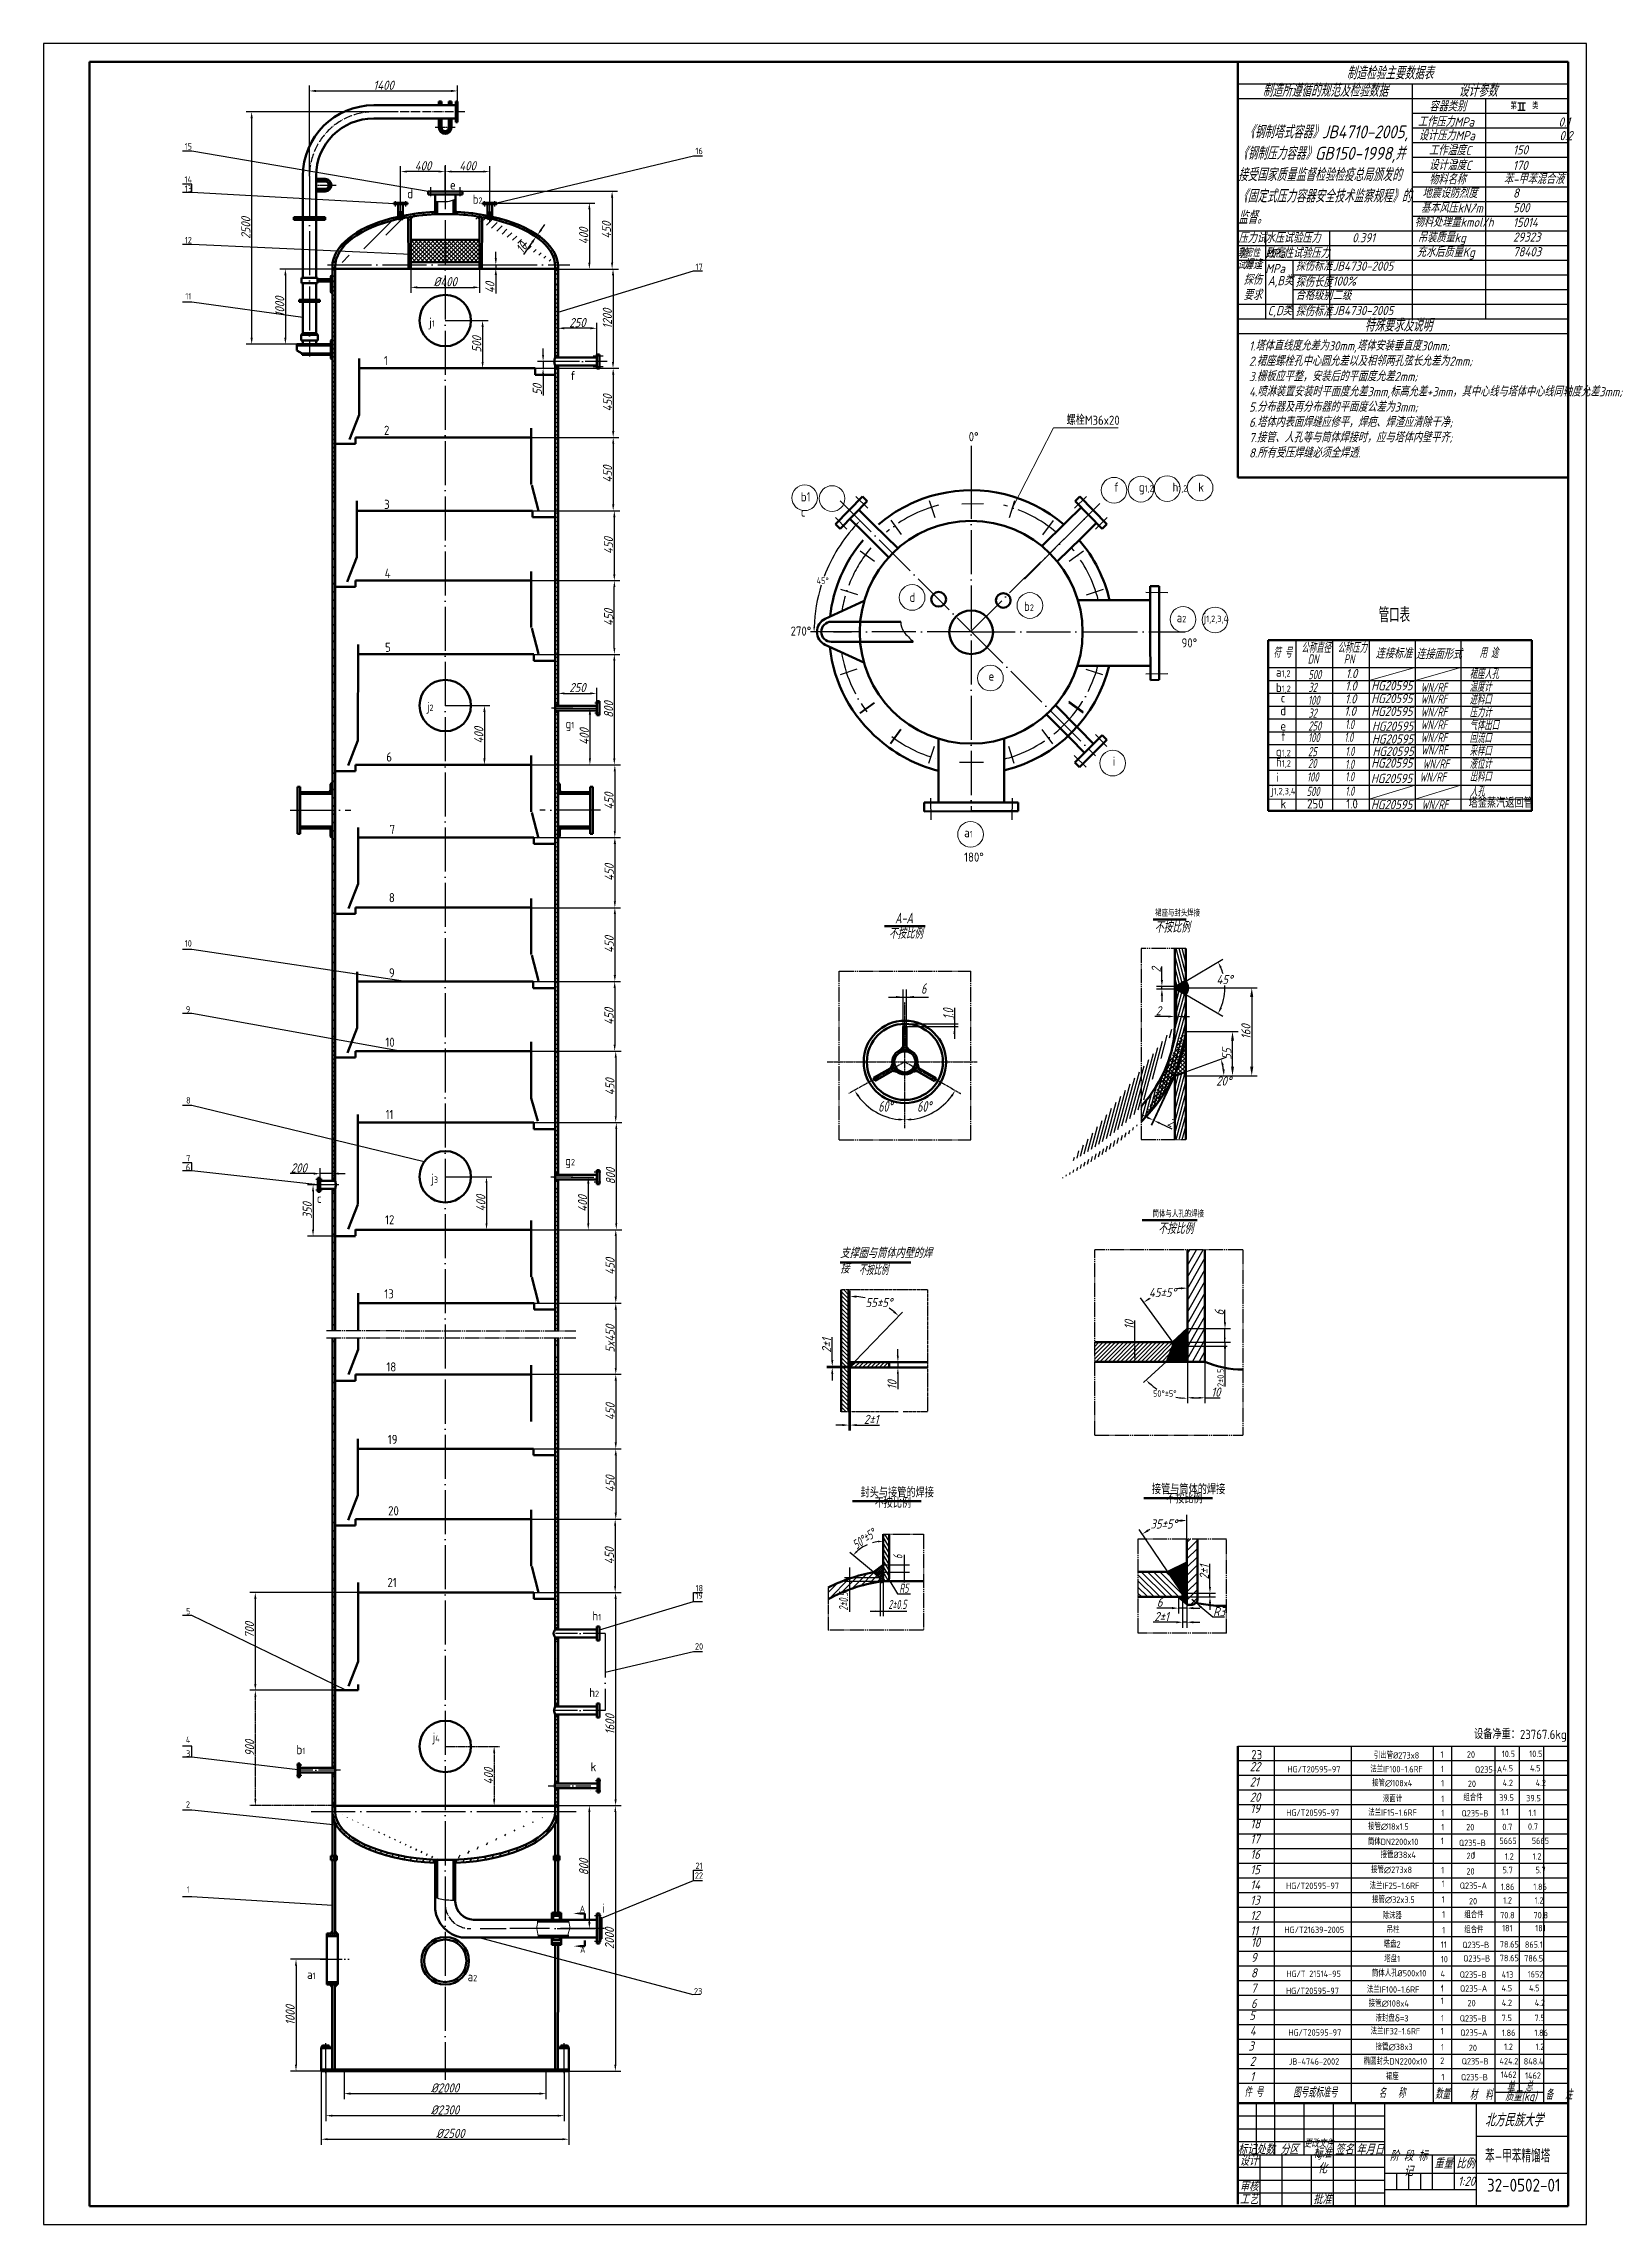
# Model space of a CAD drawing. Header units: millimetres. Extents: x 0 to 841, y 0 to 1189.
import ezdxf
from ezdxf.enums import TextEntityAlignment as Align

# ---------------------------------------------------------------- set-up
doc = ezdxf.new("R2010")
doc.units = ezdxf.units.MM
for name, pattern in [('ACAD_ISO04W100', [30, 24, -3, 0, -3]), ('ACAD_ISO05W100', [33, 24, -3, 0, -3, 0, -3]), ('CENTER2', [1.125, 0.75, -0.125, 0.125, -0.125]), ('JIS_09_08', [10.75, 8, -0.55, 0.55, -0.55, 0.55, -0.55])]:
    doc.linetypes.add(name, pattern=pattern)
doc.layers.get('0').update_dxf_attribs({"lineweight": 15})
doc.layers.get('Defpoints').update_dxf_attribs({"lineweight": 25})
for name, color, linetype, lineweight in [('01粗实线层', 3, 'Continuous', 50), ('01（粗实）', 3, 'Continuous', 50), ('02细实线层', 7, 'Continuous', 25), ('02（细实）', 7, 'Continuous', 25), ('05细点画线层', 1, 'ACAD_ISO04W100', 25), ('05（细点）', 1, 'ACAD_ISO04W100', 25), ('07细双点画线层', 6, 'ACAD_ISO05W100', 25), ('08尺寸线层', 150, 'Continuous', 25), ('1', 7, 'Continuous', 25), ('10剖面线层', 184, 'Continuous', 25), ('10（剖面）', 4, 'Continuous', 25), ('11文本细', 171, 'Continuous', 25), ('2', 3, 'Continuous', 50), ('中心线', 1, 'ACAD_ISO04W100', 25), ('剖面线', 7, 'Continuous', 25), ('双点化线', 7, 'JIS_09_08', 25), ('尺寸线', 5, 'Continuous', 25), ('文本线', 11, 'Continuous', 25), ('粗实线', 3, 'Continuous', 50), ('细实线', 7, 'Continuous', 25)]:
    doc.layers.add(name, color=color, linetype=linetype, lineweight=lineweight)
doc.layers.add('3', color=1, linetype='CENTER2')
doc.layers.add('6', color=3, linetype='Continuous')
doc.styles.add('163', font='gbeitc.shx', dxfattribs={"width": 0.99, "height": 8})
doc.styles.add('zanelau', font='gbeitc.shx', dxfattribs={"height": 5, "bigfont": 'gbcbig.shx'})
doc.styles.add('国标', font='gbeitc.shx', dxfattribs={"height": 5, "bigfont": 'gbcbig.shx'})
doc.styles.add('字母和数字', font='gbenor.shx', dxfattribs={"height": 3.5, "bigfont": 'gbcbig.shx'})
doc.styles.add('数字和字母', font='gbenor.shx', dxfattribs={"height": 3.5, "bigfont": 'gbcbig.shx'})
doc.styles.add('斜体字母数字', font='gbenor.shx', dxfattribs={"height": 3.5, "bigfont": 'gbcbig.shx'})
doc.styles.add('斜体数字字母', font='gbenor.shx', dxfattribs={"height": 3.5, "bigfont": 'gbcbig.shx'})
doc.styles.add('标准', font='SIMFANG.TTF', dxfattribs={"width": 0.667})
doc.dimstyles.new('zanelau', dxfattribs={"dimtxt": 5, "dimasz": 3.5, "dimexe": 3, "dimexo": 0, "dimtad": 1, "dimdec": 0, "dimlfac": 20, "dimtxsty": 'zanelau', "dimcen": 2.5, "dimadec": 0, "dimazin": 0, "dimtfac": 1, "dimtdec": 0, "dimtmove": 0, "dimatfit": 3, "dimfxl": 1.25, "dimarcsym": 0})
doc.dimstyles.new('zanelau$2', dxfattribs={"dimtxt": 5, "dimasz": 3.5, "dimexe": 3, "dimexo": 0, "dimtad": 1, "dimtih": 1, "dimtoh": 1, "dimdec": 0, "dimlfac": 20, "dimtxsty": 'zanelau', "dimcen": 2.5, "dimadec": 0, "dimazin": 0, "dimtfac": 1, "dimtdec": 0, "dimtmove": 0, "dimatfit": 3, "dimfxl": 3, "dimarcsym": 0})
doc.dimstyles.new('zanelau$4', dxfattribs={"dimtxt": 5, "dimasz": 3.5, "dimexe": 3, "dimexo": 0, "dimtad": 1, "dimtih": 1, "dimtoh": 1, "dimdec": 0, "dimlfac": 20, "dimtxsty": 'zanelau', "dimcen": 2.5, "dimadec": 0, "dimazin": 0, "dimtfac": 1, "dimtdec": 0, "dimtmove": 0, "dimatfit": 3, "dimfxl": 1, "dimarcsym": 0})
doc.dimstyles.new('副本 ISO-25$0', dxfattribs={"dimtxt": 2.5, "dimasz": 2.5, "dimexe": 1.25, "dimexo": 0.625, "dimtad": 1, "dimdsep": 46, "dimtxsty": '数字和字母', "dimcen": 2.5, "dimadec": 0, "dimazin": 0, "dimtfac": 1, "dimtmove": 0, "dimatfit": 3, "dimfxl": 1.25, "dimarcsym": 0})
doc.dimstyles.new('副本 ISO-25$2', dxfattribs={"dimtxt": 3.5, "dimasz": 2.5, "dimexe": 2, "dimexo": 0, "dimtad": 1, "dimtih": 1, "dimtoh": 1, "dimdsep": 46, "dimtxsty": '斜体字母数字', "dimcen": 2.5, "dimadec": 0, "dimazin": 0, "dimtfac": 1, "dimtmove": 1, "dimatfit": 3, "dimfxl": 1.25, "dimarcsym": 1})
pattern_1 = [(45, (0, -11.71387), (-0.0224506403, 0.0224506403), []), (135, (0, -11.71387), (-0.0224506403, -0.0224506403), [])]
pattern_2 = [(45, (39.3793, -375.8442), (-1.122532, 1.122532), []), (135, (39.3793, -375.8442), (-1.122532, -1.122532), [])]
pattern_3 = [(135, (437.840705, 0), (0.0224506403, 0.0224506403), []), (45, (437.840705, 0), (0.0224506403, -0.0224506403), [])]

msp = doc.modelspace()

# ---------------------------------------------------------------- texts
at = {"color": 0, "attachment_point": 1}
for s, insert, char_height, width, style in [('第    类', (799.654, 1156.795), 3.5, 16.80367, '斜体数字字母'), ('1', (185.554, 1018.712), 5, 25.54494, '斜体数字字母'), ('2', (185.554, 980.66), 5, 25.54494, '斜体数字字母'), ('0°', (504.295, 977.194), 5, 16.97228, '斜体数字字母'), ('\\pi3.4333;螺栓M36x20', (554.195, 986.158), 5, 31.5268, '斜体数字字母'), ('3', (185.633, 940.302), 5, 25.54494, '斜体数字字母'), ('b1     c', (412.778, 944.433), 5, 19.8801, '斜体数字字母'), ('f    g{\\H0.7x;1,2     }h{\\H0.7x;1,2  }', (583.416, 949.707), 5, 35.44583, '斜体数字字母'), ('k', (629.447, 949.634), 5, 8.2962, '斜体数字字母'), ('4', (185.937, 902.663), 5, 25.54494, '斜体数字字母'), ('d', (472.002, 889.628), 5, 7.84193, '斜体数字字母'), ('b{\\H0.7x;2}', (534.486, 884.727), 5, 6.4071, '斜体数字字母'), ('270°', (407.201, 871.2), 5, 16.97228, '斜体数字字母'), ('a{\\H0.7x;2}', (617.677, 878.512), 5, 8.2962, '斜体数字字母'), ('j{\\H0.7x;1,2,3,4}', (632.389, 878.608), 5, 19.13909, '斜体数字字母'), ('5', (186.129, 862.373), 5, 25.54494, '斜体数字字母'), ('90°', (620.329, 864.767), 5, 16.97228, '斜体数字字母'), ('e', (515.119, 846.642), 5, 7.31956, '斜体数字字母'), ('6', (186.839, 802.564), 5, 25.54494, '斜体数字字母'), ('i', (582.814, 800.238), 5, 13.92102, '斜体数字字母'), ('\\pi6.6684;k', (667.605, 776.992), 5, 15.00344, '斜体数字字母'), ('\\pi6.1955;250', (682.608, 776.992), 5, 20, '斜体数字字母'), ('\\pi7.4984;1.0', (702.608, 776.992), 5, 20, '斜体数字字母'), ('塔釜蒸汽返回管', (776.806, 777.446), 5, 37.53735, '斜体数字字母'), ('7', (188.585, 763.02), 5, 25.54494, '斜体数字字母'), ('a{\\H0.7x;1}', (501.813, 761.29), 5, 8.2962, '斜体数字字母'), ('180°', (501.802, 747.968), 5, 16.97228, '斜体数字字母'), ('8', (188.221, 725.861), 5, 25.54494, '斜体数字字母'), ('裙座与封头焊接', (605.927, 716.654), 3.5, 43.4168, '斜体数字字母'), ('9', (188.239, 684.871), 5, 25.54494, '斜体数字字母'), ('10', (186.328, 647.047), 5, 25.54494, '斜体数字字母'), ('11', (186.413, 607.665), 5, 25.54494, '斜体数字字母'), ('12', (186.128, 550.249), 5, 25.54494, '斜体数字字母'), ('筒体与人孔的焊接', (604.554, 552.638), 3.5, 37.68113, '斜体数字字母'), ('13', (185.718, 509.855), 5, 25.54494, '斜体数字字母'), ('18', (186.86, 470.016), 5, 25.54494, '斜体数字字母'), ('19', (187.632, 430.483), 5, 25.54494, '斜体数字字母'), ('20', (187.804, 391.57), 5, 25.54494, '斜体数字字母'), ('21', (187.442, 352.472), 5, 25.54494, '斜体数字字母'), ('k', (298.199, 252.002), 5, 11.04756, '斜体数字字母'), ('23', (658.375, 258.612), 5, 20, '斜体数字字母'), ('引出管%%C273x8', (725.164, 257.465), 3.5, 44.7416, '斜体数字字母'), ('10.5', (794.911, 258.239), 3.5, 13.30915, '斜体数字字母'), ('4.5', (795.29, 250.455), 3.5, 13.30915, '斜体数字字母'), ('10.5', (809.885, 258.297), 3.5, 13.30915, '斜体数字字母'), ('4.5', (810.264, 250.514), 3.5, 13.30915, '斜体数字字母'), ('39.5', (793.469, 234.418), 3.5, 13.30915, '斜体数字字母'), ('1.1', (794.498, 226.586), 3.5, 13.30915, '斜体数字字母'), ('39.5', (808.178, 234.117), 3.5, 13.30915, '斜体数字字母'), ('1.1', (809.486, 226.115), 3.5, 13.30915, '斜体数字字母'), ('0.7', (795.18, 218.435), 3.5, 13.30915, '数字和字母'), ('0.7', (809.159, 218.609), 3.5, 13.30915, '数字和字母'), ('A', (292.246, 173.819), 3.5, 4.64972, '斜体数字字母'), ('A', (292.452, 151.552), 3.5, 4.64972, '斜体数字字母'), ('11', (761.633, 154.261), 3.5, 10, '数字和字母'), ('10', (761.656, 146.337), 3.5, 10, '数字和字母'), ('HG/T 21514-95', (677.443, 138.35), 3.5, 41.93114, '数字和字母'), ('4', (761.499, 138.337), 3.5, 10, '数字和字母'), ('\\pi4.115;413', (790.735, 137.964), 3.5, 13.30915, '斜体数字字母'), ('1652', (808.995, 138.129), 3.5, 13.30915, '斜体数字字母'), ('4.5', (794.766, 130.558), 3.5, 13.30915, '斜体数字字母'), ('4.5', (809.74, 130.616), 3.5, 13.30915, '斜体数字字母'), ('\\pi2.192;424.2', (791.444, 90.717), 3.5, 13.30915, '数字和字母'), ('\\pi3.067;1462', (791.253, 83.381), 3.5, 13.30915, '斜体数字字母'), ('\\pi2.2796;848.4', (804.577, 90.639), 3.5, 13.30915, '数字和字母'), ('\\pi3.067;1462', (804.546, 82.862), 3.5, 13.30915, '斜体数字字母'), ('\\pi6.0417;32-0502-01', (780.777, 24.883), 7, 50, '斜体数字字母')]:
    msp.add_mtext(s, dxfattribs=dict(at, insert=insert, char_height=char_height, width=width, style=style))
at = {"layer": '02（细实）', "color": 0}
for s, height, style, width, p in [('符 号', 5, 'zanelau', 0.8, (670.386, 854.286)), ('公称直径', 5, 'zanelau', 0.8, (685.613, 856.894)), ('公称压力', 5, 'zanelau', 0.8, (705.336, 856.894)), ('用 途', 5, 'zanelau', 0.8, (782.802, 854.155)), ('DN', 5, 'zanelau', 0.8, (689.094, 850.955)), ('500', 5, 'zanelau', 0.8, (689.403, 842.48)), ('PN', 5, 'zanelau', 0.8, (708.816, 850.955)), ('裙座人孔', 5, 'zanelau', 0.8, (777.308, 842.695)), ('32', 5, 'zanelau', 0.8, (689.403, 835.48)), ('100', 5, 'zanelau', 0.8, (689.265, 828.48)), ('WN/RF', 5, 'zanelau', 0.8, (750.666, 835.485)), ('WN/RF', 5, 'zanelau', 0.8, (750.666, 829.096)), ('进料口', 5, 'zanelau', 0.8, (777.308, 828.695)), ('温度计', 5, 'zanelau', 0.8, (777.308, 835.695)), ('32', 5, 'zanelau', 0.8, (689.403, 821.48)), ('WN/RF', 5, 'zanelau', 0.8, (750.666, 822.096)), ('压力计', 5, 'zanelau', 0.8, (777.308, 821.695)), ('250', 5, 'zanelau', 0.8, (689.403, 814.48)), ('100', 5, 'zanelau', 0.8, (689.265, 808.151)), ('1.0', 5, 'zanelau', 0.75, (709.075, 808.304)), ('1.0', 5, 'zanelau', 0.75, (709.524, 815.325)), ('WN/RF', 5, 'zanelau', 0.8, (750.666, 815.096)), ('WN/RF', 5, 'zanelau', 0.8, (750.666, 808.096)), ('回流口', 5, 'zanelau', 0.8, (777.308, 807.695)), ('气体出口', 5, 'zanelau', 0.8, (777.308, 814.695)), ('25', 5, 'zanelau', 0.8, (689.265, 800.48)), ('20', 5, 'zanelau', 0.8, (689.265, 794.036)), ('1.0', 5, 'zanelau', 0.75, (709.511, 793.576)), ('1.0', 5, 'zanelau', 0.75, (709.674, 800.633)), ('WN/RF', 5, 'zanelau', 0.8, (750.927, 801.385)), ('WN/RF', 5, 'zanelau', 0.8, (751.746, 793.759)), ('采样口', 5, 'zanelau', 0.8, (777.308, 800.695)), ('液位计', 5, 'zanelau', 0.8, (777.308, 793.695)), ('100', 5, 'zanelau', 0.8, (688.685, 786.665)), ('1.0', 5, 'zanelau', 0.75, (709.525, 786.818)), ('WN/RF', 5, 'zanelau', 0.8, (750.086, 786.61)), ('出料口', 5, 'zanelau', 0.8, (777.324, 786.607)), ('500', 5, 'zanelau', 0.8, (688.473, 778.789)), ('1.0', 5, 'zanelau', 0.75, (709.609, 778.943)), ('WN/RF', 5, 'zanelau', 0.8, (751.187, 771.527)), ('人孔', 5, 'zanelau', 0.8, (777.554, 778.666)), ('不按比例', 6, 'zanelau', 0.8, (605.661, 704.314)), ('5', 5, '163', 0.99, (657.197, 111.416)), ('4', 5, '163', 0.99, (657.506, 103.083)), ('3', 5, '163', 0.99, (656.785, 94.75)), ('2', 5, '163', 0.99, (657.506, 86.416)), ('件 号 ', 5, 'zanelau', 0.8, (654.512, 69.446)), ('1', 5, '163', 0.99, (657.713, 78.083)), ('图号或标准号', 5, 'zanelau', 0.8, (681.193, 69.234)), ('名   称', 5, 'zanelau', 0.8, (727.754, 68.895)), ('数量', 5, 'zanelau', 0.8, (758.552, 68.503)), ('材  料', 5, 'zanelau', 0.8, (777.459, 67.945)), ('备   注', 5, 'zanelau', 0.8, (818.782, 68.053))]:
    msp.add_text(s, height=height, dxfattribs=dict(at, style=style, width=width)).set_placement(p)
at = {"layer": '02（细实）', "color": 0, "style": 'zanelau'}
for s, width, p, p2 in [('质量(kg)', 1.047496, (796.662, 67.317), (813.998, 67.317)), ('单', 1.203246, (797.555, 72.46), (801.602, 72.46)), ('总', 1.265483, (807.559, 72.615), (811.607, 72.615))]:
    msp.add_text(s, height=5, dxfattribs=dict(at, width=width)).set_placement(p, p2, align=Align.FIT)
at = {"layer": '02（细实）', "color": 0}
for s, insert, char_height, width, attachment_point, style in [('制造检验主要数据表', (710.279, 1173), 7, 180, 4, 'zanelau'), ('制造所遵循的规范及检验数据', (664.474, 1167), 7, 95, 1, 'zanelau'), ('设计参数', (771.381, 1167), 7, 85, 1, 'zanelau'), ('容器类别', (755.311, 1157.154), 5, 47.5, 1, 'zanelau'), ('                           《钢制塔式容器》JB4710-2005,《钢制压力容器》GB150-1998,并接受国家质量监督检验检疫总局颁发的《固定式压力容器安全技术监察规程》的监督。', (651, 1144.37), 7, 95, 1, 'zanelau'), ('工作压力MPa                 0.1', (749.076, 1148.77), 5, 81.85239, 1, 'zanelau'), ('设计压力MPa                 0.2', (749.58, 1141.326), 5, 81.28769, 1, 'zanelau'), ('\\pi1.1271;15', (75.771, 1134.738), 3.5, 5, 1, '斜体数字字母'), ('\\pi1.1152;16', (354.229, 1132.221), 3.5, 5, 1, '斜体数字字母'), ('工作温度C', (755.143, 1133.216), 5, 47.5, 1, 'zanelau'), ('150', (801.015, 1133.555), 5, 45, 1, 'zanelau'), ('设计温度C', (755.262, 1125.141), 5, 47.5, 1, 'zanelau'), ('物料名称', (755.217, 1117.265), 5, 47.5, 1, 'zanelau'), ('苯-甲苯混合液', (795.978, 1117.552), 5, 45, 1, 'zanelau'), ('170', (800.932, 1125.111), 5, 45, 1, 'zanelau'), ('\\pi1.0417;14', (75.771, 1116.656), 3.5, 5, 1, '斜体数字字母'), ('\\pi1.1271;13', (75.81, 1111.671), 3.5, 5, 1, '斜体数字字母'), ('地震设防烈度', (751.524, 1109.923), 5, 47.5, 1, 'zanelau'), ('8', (801.015, 1110.026), 5, 45, 1, 'zanelau'), ('物料处理量kmol/h', (747.378, 1094.155), 5, 53.45233, 1, 'zanelau'), ('基本风压kN/m', (750.782, 1101.82), 5, 47.5, 1, 'zanelau'), ('2', (779.163, 1101.684), 2.5, 1.70081, 1, 'zanelau'), ('500', (801.015, 1102.026), 5, 45, 1, 'zanelau'), ('15014', (801.015, 1094.026), 5, 45, 1, 'zanelau'), ('\\pi1.0999;12', (75.866, 1083.617), 3.5, 5, 1, '斜体数字字母'), ('压力试验', (651.273, 1085.351), 5, 15, 1, 'zanelau'), ('水压试验压力MPa', (666, 1085.417), 5, 35, 1, 'zanelau'), ('0.391', (713.321, 1085.638), 5, 40, 1, 'zanelau'), ('吊装质量kg', (749.074, 1085.665), 5, 53.45233, 1, 'zanelau'), ('29323', (801.015, 1086.026), 5, 45, 1, 'zanelau'), ('致密性试验', (650.873, 1076.763), 4, 15, 1, 'zanelau'), ('焊逢\\P探伤\\P要求', (654.174, 1071), 5, 15, 1, 'zanelau'), ('致密性试验压力MPa', (666, 1077.187), 5, 35, 1, 'zanelau'), ('探伤标准', (682.438, 1070.17), 5, 20, 1, 'zanelau'), ('JB4730-2005', (702.667, 1070.189), 5, 45, 1, 'zanelau'), ('充水后质量Kg', (748.509, 1077.742), 5, 53.45233, 1, 'zanelau'), ('78403', (801.015, 1078.026), 5, 45, 1, 'zanelau'), ('\\pi1.1875;17', (354.229, 1069.083), 3.5, 5, 1, '斜体数字字母'), ('A,B类', (667.269, 1062.267), 5, 15, 1, 'zanelau'), ('探伤长度', (682.438, 1061.385), 5, 20, 1, 'zanelau'), ('100%', (702.667, 1062.024), 5, 45, 1, 'zanelau'), ('\\pi1.4792;11', (75.771, 1052.991), 3.5, 5, 1, '斜体数字字母'), ('C,D类', (667.269, 1045.925), 5, 15, 1, 'zanelau'), ('合格级别', (682.438, 1054.231), 5, 20, 1, 'zanelau'), ('二级', (702.667, 1054.146), 5, 45, 1, 'zanelau'), ('探伤标准', (682.438, 1045.435), 5, 20, 1, 'zanelau'), ('JB4730-2005', (702.661, 1045.965), 5, 45, 1, 'zanelau'), ('特殊要求及说明', (720.083, 1039), 7, 180, 1, 'zanelau'), ('1.塔体直线度允差为30mm,塔体安装垂直度30mm;\\P2.裙座螺栓孔中心圆允差以及相邻两孔弦长允差为2mm;\\P3.栅板应平整，安装后的平面度允差2mm;\\P4.喷淋装置安装时平面度允差3mm,标高允差+3mm，其中心线与塔体中心线同轴度允差3mm;\\P5.分布器及再分布器的平面度公差为3mm;\\P6.塔体内表面焊缝应修平，焊疤、焊渣应清除干净;\\P7.接管、人孔等与筒体焊接时，应与塔体内壁平齐;\\P8.所有受压焊缝必须全焊透.', (657.095, 1026.681), 5, 246.69465, 1, 'zanelau'), ('{\\Ftxt,gbcbig|c134;管口表}', (727.795, 881.487), 8, 28.06991, 1, '163'), ('连接标准', (725.975, 858.825), 5, 25, 1, 'zanelau'), ('连接面形式', (748.081, 858.509), 5, 25, 1, 'zanelau'), ('1.0', (709.803, 848.053), 5, 20, 1, 'zanelau'), ('1.0', (709.337, 834.26), 5, 20, 1, 'zanelau'), ('1.0', (709.486, 841.282), 5, 20, 1, 'zanelau'), ('HG20595', (723.748, 841.431), 5, 25, 1, 'zanelau'), ('HG20595', (723.748, 834.431), 5, 25, 1, 'zanelau'), ('1.0', (708.993, 827.552), 5, 20, 1, 'zanelau'), ('HG20595', (723.748, 827.431), 5, 25, 1, 'zanelau'), ('HG20595', (724.141, 819.36), 5, 25, 1, 'zanelau'), ('HG20595', (724.141, 812.36), 5, 25, 1, 'zanelau'), ('HG20595', (723.71, 799.277), 5, 25, 1, 'zanelau'), ('HG20595', (724.402, 805.649), 5, 25, 1, 'zanelau'), ('HG20595', (723.561, 790.874), 5, 25, 1, 'zanelau'), ('HG20595', (723.593, 776.632), 5, 25, 1, 'zanelau'), ('\\pi1.1864;10', (75.771, 700.156), 3.5, 5, 1, '斜体数字字母'), ('\\pi1.7569;9', (75.771, 664.226), 3.5, 5, 1, '斜体数字字母'), ('\\pi1.9167;8', (75.771, 614.589), 3.5, 5, 1, '斜体数字字母'), ('\\pi1.9167;7', (75.771, 583.083), 3.5, 5, 1, '斜体数字字母'), ('\\pi1.7571;6', (75.771, 578.106), 3.5, 5, 1, '斜体数字字母'), ('{\\Ftxt,gbcbig|c134;封头与接管的焊接}', (445.314, 401.428), 5, 46.63952, 1, '国标'), (' {\\Ftxt,gbcbig|c134;\\H0.625x;不按比例}', (448.749, 395.731), 8, 26.02, 1, '163'), ('{\\Ftxt,gbcbig|c134;接管与筒体的焊接}', (604.127, 403.176), 5, 46.63952, 1, '国标'), (' {\\Ftxt,gbcbig|c134;\\H0.625x;不按比例}', (607.642, 398.118), 8, 26.02, 1, '163'), ('\\pi1.8563;5', (75.771, 336.065), 3.5, 5, 1, '斜体数字字母'), ('\\pi1.7708;4', (75.771, 265.994), 3.5, 5, 1, '斜体数字字母'), ('\\pi1.8563;3', (75.771, 258.459), 3.5, 5, 1, '斜体数字字母'), ('22\\P21\\P20', (657.472, 252.072), 5, 20, 1, '163'), ('1', (761.526, 257.969), 3.5, 10, 1, '数字和字母'), ('1', (761.729, 250.061), 3.5, 10, 1, '数字和字母'), ('                    Q235-A            ', (739.035, 249.766), 3.5, 118.06886, 1, '数字和字母'), ('1', (761.791, 242.279), 3.5, 10, 1, '数字和字母'), ('\\pi1.792;2', (75.771, 230.666), 3.5, 5, 1, '斜体数字字母'), ('19\\P18\\P17\\P16\\P15\\P14\\P13\\P12\\P11', (657.823, 229.277), 5, 20, 1, '163'), ('1', (761.861, 233.821), 3.5, 10, 1, '数字和字母'), ('1', (761.923, 226.039), 3.5, 10, 1, '数字和字母'), ('1', (761.923, 218.352), 3.5, 10, 1, '数字和字母'), ('        接管%%C38x4               1                                 ', (712.367, 203.237), 3.5, 117.3944, 1, '数字和字母'), ('1', (761.682, 210.835), 3.5, 10, 1, '数字和字母'), ('1', (761.817, 194.892), 3.5, 10, 1, '数字和字母'), ('\\pi2.2083;1', (75.771, 184.287), 3.5, 5, 1, '斜体数字字母'), ('1', (762.125, 187.475), 3.5, 10, 1, '数字和字母'), ('1', (762.14, 178.903), 3.5, 10, 1, '数字和字母'), ('1', (762.364, 170.745), 3.5, 10, 1, '数字和字母'), ('10\\P9\\P8\\P7\\P6', (658.158, 156.308), 5, 20, 1, '163'), ('1', (762.378, 162.173), 3.5, 10, 1, '数字和字母'), ('    筒体人孔%%C500x10                     ', (715.846, 138.678), 3.5, 126, 1, '数字和字母'), ('1', (761.571, 130.012), 3.5, 10, 1, '数字和字母'), ('1', (761.593, 123.65), 3.5, 10, 1, '数字和字母'), ('1', (761.768, 130.705), 3.5, 10, 1, '数字和字母'), ('     液封盘{\\fSimSun|b0|i0|c134|p2;δ=3}', (715.733, 114.132), 3.5, 36.70814, 1, '数字和字母'), ('1', (761.593, 107.099), 3.5, 10, 1, '数字和字母'), ('1', (761.768, 114.154), 3.5, 10, 1, '数字和字母'), ('1', (761.762, 98.303), 3.5, 10, 1, '数字和字母'), ('2', (761.331, 90.99), 3.5, 10, 1, '数字和字母'), ('1', (761.967, 82.087), 3.5, 10, 1, '数字和字母'), ('北方民族大学', (785.72, 60.417), 7, 36.79537, 1, 'zanelau')]:
    msp.add_mtext(s, dxfattribs=dict(at, insert=insert, char_height=char_height, width=width, attachment_point=attachment_point, style=style))
at = {"layer": '08尺寸线层', "color": 0, "style": 'zanelau'}
for s, height, width, p in [('6', 5.756, 0.8, (478.356, 670.918)), ('R5', 5, 0.7, (466.498, 344.368)), ('2%%p0.5', 5, 0.7, (460.489, 335.528))]:
    msp.add_text(s, height=height, dxfattribs=dict(at, width=width)).set_placement(p)
for s, height, width, p in [('1.0', 5.7564, 0.8, (495.996, 657.1)), ('6', 5, 0.7, (468.161, 362.857)), ('2%%p0.5', 5, 0.7, (438.561, 334.668))]:
    msp.add_text(s, height=height, rotation=90, dxfattribs=dict(at, width=width)).set_placement(p)
at = {"layer": '08尺寸线层', "color": 0, "style": 'zanelau', "width": 0.8}
for p in [(458.903, 609.557), (480.103, 609.543)]:
    msp.add_text('60%%d', height=5.7564, dxfattribs=at).set_placement(p, align=Align.MIDDLE_CENTER)
msp.add_text('50%%d%%p5%%d', height=5, rotation=34.480395, dxfattribs=at).set_placement((447.313, 373.782), align=Align.MIDDLE_CENTER)
at = {"layer": '08尺寸线层', "color": 0, "insert": (434.221, 531.906), "char_height": 5, "width": 49.92759, "attachment_point": 1, "style": 'zanelau'}
msp.add_mtext('支撑圈与筒体内壁的焊接', dxfattribs=at)
at = {"layer": '08尺寸线层', "char_height": 6.5, "attachment_point": 7, "style": '标准'}
for insert in [(298.843, 252.051), (311.032, 143.007)]:
    msp.add_mtext('\\A1;', dxfattribs=dict(at, insert=insert))
at = {"layer": '1', "color": 0, "insert": (354.534, 128.873), "char_height": 3.5, "width": 5, "attachment_point": 1, "style": '斜体数字字母'}
msp.add_mtext('23', dxfattribs=at)
at = {"layer": '11文本细', "color": 0, "style": 'zanelau', "width": 0.8}
for s, height, p in [('A-A', 5.7564, (464.182, 709.371)), ('不按比例', 5.7564, (460.83, 700.967)), ('不按比例', 6, (607.566, 539.997))]:
    msp.add_text(s, height=height, dxfattribs=at).set_placement(p)
msp.add_text('不按比例', height=5, dxfattribs=at).set_placement((452.38, 520.753), align=Align.MIDDLE)
at = {"layer": '11文本细', "color": 0, "attachment_point": 5, "style": 'zanelau'}
for s, insert, char_height, width in [('标记', (656, 40.638), 5, 10), ('设计', (657, 34.5), 5, 12), ('处数', (666, 40.638), 5, 10), ('分区', (679, 40.638), 5, 16), ('更改文件号', (695, 40.638), 4, 16), ('标准化', (697, 34.5), 5, 12), ('签名', (709, 40.638), 5, 12), ('年月日', (723, 40.638), 5, 16), ('阶 段 标 记', (744, 33), 5, 26), ('重量', (763, 33), 5, 12), ('比例', (775, 33), 5, 12), ('工艺', (657, 13.5), 5, 12), ('审核', (657, 20.5), 5, 12), ('批准', (697, 13.5), 5, 12)]:
    msp.add_mtext(s, dxfattribs=dict(at, insert=insert, char_height=char_height, width=width))
at = {"layer": '细实线', "color": 0, "attachment_point": 1}
for s, insert, char_height, width, style in [('d', (198.226, 1109.656), 5, 4.27116, '斜体数字字母'), ('e', (221.538, 1114.497), 5, 4.823, '斜体数字字母'), ('b{\\H0.7x;2}', (233.901, 1106.664), 5, 7.89359, '斜体数字字母'), ('j{\\H0.7x;1}', (210.213, 1039.646), 5, 6.37377, '斜体数字字母'), ('f', (287.191, 1010.51), 5, 7.28986, '斜体数字字母'), ('\\pi4.1619;a{\\H0.7x;1,2\\P\\pi4.2266;}b{\\H0.7x;1,2}', (667.605, 848.803), 5, 15.00344, '斜体数字字母'), ('\\pi6.8012;c', (667.605, 834.803), 5, 15.00344, '斜体数字字母'), ('j{\\H0.7x;2}', (208.987, 830.114), 5, 6.37377, '斜体数字字母'), ('\\pi6.5929;d\\P\\pi6.6037;e', (667.605, 827.803), 5, 15.00344, '斜体数字字母'), ('g{\\H0.7x;1}', (284.503, 820.68), 5, 7.26993, '斜体数字字母'), ('\\pi6.8767;f\\P\\pi4.1511;g{\\H0.7x;1,2}', (667.605, 813.803), 5, 15.00344, '斜体数字字母'), ('\\pi4.2266;h{\\H0.7x;1,2\\P\\pi7.5017;}i', (667.605, 799.803), 5, 15.00344, '斜体数字字母'), ('\\pi1.5226;j{\\H0.7x;1,2,3,4}', (667.605, 784.707), 5, 15.00343, '斜体数字字母'), ('j{\\H0.7x;3}', (211.368, 572.818), 5, 6.37377, '斜体数字字母'), ('g{\\H0.7x;2}', (284.314, 582.392), 5, 7.61098, '斜体数字字母'), ('c', (148.966, 561.895), 5, 5.38415, '斜体数字字母'), ('\\pi1.1875;18', (354.229, 348.624), 3.5, 5, '斜体数字字母'), ('h{\\H0.7x;1}', (299.142, 334.29), 5, 5.88499, '斜体数字字母'), ('\\pi1.0831;19', (354.229, 344.541), 3.5, 5, '斜体数字字母'), ('\\pi0.85765;20', (354.228, 316.858), 3.5, 5, '斜体数字字母'), ('h{\\H0.7x;2}', (297.433, 292.478), 5, 5.88499, '斜体数字字母'), ('j{\\H0.7x;4}', (212.098, 268.164), 5, 6.37377, '斜体数字字母'), ('设备净重：23767.6kg', (779.785, 269.649), 5, 50.17049, '斜体数字字母'), ('b{\\H0.7x;1}', (137.863, 261.347), 5, 1.77666, '斜体数字字母'), ('HG/T20595-97', (678.067, 249.899), 3.5, 41.93114, '斜体数字字母'), ('\\pi10.513;法兰IF100-1.6RF', (712.713, 249.94), 3.5, 44.7416, '斜体数字字母'), ('\\pi10.148;20', (765.719, 257.967), 3.5, 23.58047, '斜体数字字母'), ('\\pi13.867;接管∅108x4', (710.342, 242.355), 3.5, 44.7416, '斜体数字字母'), ('\\pi10.148;20', (766.24, 241.982), 3.5, 23.58047, '斜体数字字母'), ('\\pi3.5966;4.2      4.2', (791.784, 242.465), 3.5, 26.6183, '斜体数字字母'), ('HG/T20595-97', (677.384, 226.214), 3.5, 41.93114, '斜体数字字母'), ('\\pi11.534;法兰IF15-1.6RF', (710.551, 226.255), 3.5, 44.7416, '斜体数字字母'), ('\\pi18.781;液面计', (711.327, 233.796), 3.5, 44.7416, '斜体数字字母'), ('\\pi8.1423;组合件', (765.828, 234.446), 3.5, 23.58047, '斜体数字字母'), ('\\pi13.807;接管∅18x1.5', (708.181, 218.669), 3.5, 44.7416, '斜体数字字母'), ('\\pi5.6652;Q235-B', (767.312, 225.888), 3.5, 23.58047, '斜体数字字母'), ('\\pi10.148;20', (765.353, 218.361), 3.5, 23.58047, '斜体数字字母'), ('\\pi11.027;筒体DN2200x10', (710.895, 210.34), 3.5, 44.7416, '斜体数字字母'), ('\\pi5.6652;Q235-B', (765.872, 209.743), 3.5, 23.58047, '斜体数字字母'), ('\\pi10.148;20', (765.531, 202.629), 3.5, 23.58047, '斜体数字字母'), ('\\pi2.3112;5665    5665', (791.253, 210.884), 3.5, 26.6183, '斜体数字字母'), ('\\pi5.2736;1.2     1.2', (791.323, 202.361), 3.5, 26.6183, '斜体数字字母'), ('\\pi0.77121;22', (354.263, 191.914), 3.5, 5, '斜体数字字母'), ('\\pi1.1505;21', (354.229, 197.273), 3.5, 5, '斜体数字字母'), ('\\pi12.823; 接管∅273x8', (708.742, 195.098), 3.5, 44.7416, '斜体数字字母'), ('\\pi10.148;20', (765.471, 194.225), 3.5, 23.58047, '斜体数字字母'), ('\\pi3.9758;5.7      5.7', (791.351, 194.956), 3.5, 26.6183, '斜体数字字母'), ('HG/T20595-97', (677.291, 186.328), 3.5, 41.93114, '斜体数字字母'), ('\\pi11.242;法兰IF25-1.6RF', (711.619, 186.369), 3.5, 44.7416, '斜体数字字母'), ('\\pi13.224;接管∅32x3.5', (710.938, 178.783), 3.5, 44.7416, '斜体数字字母'), ('Q235-A', (771.989, 186.44), 3.5, 13.16875, '斜体数字字母'), ('\\pi3.2472;1.86     1.86', (791.156, 185.799), 3.5, 26.6183, '斜体数字字母'), ('\\pi4.4716;1.2      1.2', (791.184, 178.395), 3.5, 26.6183, '斜体数字字母'), ('i', (304.615, 174.947), 5, 5.81639, '斜体数字字母'), ('\\pi8.94;除沫器', (721.013, 170.055), 3.5, 25.06013, '斜体数字字母'), ('\\pi8.1423;组合件', (766.347, 170.528), 3.5, 23.58047, '斜体数字字母'), ('\\pi10.148;20', (766.862, 177.956), 3.5, 23.58047, '斜体数字字母'), ('\\pi2.7362;70.8     70.8', (791.253, 170.33), 3.5, 26.6183, '斜体数字字母'), ('\\pi6.9001;HG/T21639-2005', (669.536, 162.368), 3.5, 41.93114, '斜体数字字母'), ('\\pi19.03;塔盘2', (711.499, 154.431), 3.5, 44.7416, '斜体数字字母'), ('\\pi20.209;吊柱', (711.907, 162.368), 3.5, 44.7416, '斜体数字字母'), ('\\pi8.1423;组合件', (766.257, 162.373), 3.5, 23.58047, '斜体数字字母'), ('\\pi3.9758;181      181', (791.097, 163.281), 3.5, 26.6183, '斜体数字字母'), ('\\pi19.409;塔盘1', (711.379, 146.518), 3.5, 44.7416, '斜体数字字母'), ('\\pi5.6652;Q235-B', (767.738, 154.116), 3.5, 23.58047, '斜体数字字母'), ('\\pi5.6652;Q235-B', (768.207, 146.771), 3.5, 23.58047, '斜体数字字母'), ('\\pi2.5108;78.65', (791.253, 146.968), 3.5, 13.30915, '斜体数字字母'), ('\\pi2.5108;78.65', (791.288, 154.428), 3.5, 13.30915, '斜体数字字母'), ('\\pi2.5108;786.5', (804.562, 146.812), 3.5, 13.30915, '斜体数字字母'), ('\\pi2.8629;865.1', (804.597, 154.272), 3.5, 13.30915, '斜体数字字母'), ('a{\\H0.7x;1}', (143.621, 138.769), 5, 10.8491, '斜体数字字母'), ('\\pi5.6652;Q235-B', (766.298, 137.971), 3.5, 23.58047, '斜体数字字母'), ('HG/T20595-97', (677.259, 129.068), 3.5, 41.93114, '斜体数字字母'), ('\\pi10.513;法兰IF100-1.6RF', (710.862, 129.795), 3.5, 44.7416, '斜体数字字母'), ('\\pi13.867;接管∅108x4', (708.492, 122.21), 3.5, 44.7416, '斜体数字字母'), ('Q235-A', (772.128, 130.369), 3.5, 13.16875, '斜体数字字母'), ('\\pi10.148;20', (766.057, 122.404), 3.5, 23.58047, '斜体数字字母'), ('\\pi3.5966;4.2      4.2', (791.26, 122.567), 3.5, 26.6183, '斜体数字字母'), ('\\pi11.242;法兰IF32-1.6RF', (712.132, 107.084), 3.5, 44.7416, '斜体数字字母'), ('\\pi5.6652;Q235-B', (766.328, 114.097), 3.5, 23.58047, '斜体数字字母'), ('\\pi3.9154;7.5      7.5', (790.876, 114.335), 3.5, 26.6183, '斜体数字字母'), ('HG/T20595-97', (678.529, 106.357), 3.5, 41.93114, '斜体数字字母'), ('\\pi14.682;接管∅38x3', (711.451, 98.521), 3.5, 44.7416, '斜体数字字母'), ('Q235-A', (772.243, 106.303), 3.5, 13.16875, '斜体数字字母'), ('\\pi10.148;20', (766.775, 97.951), 3.5, 23.58047, '斜体数字字母'), ('\\pi3.2472;1.86     1.86', (791.725, 106.19), 3.5, 26.6183, '斜体数字字母'), ('\\pi4.4716;1.2      1.2', (791.694, 98.599), 3.5, 26.6183, '斜体数字字母'), ('\\pi8.7738;JB-4746-2002', (669.997, 90.56), 3.5, 41.93114, '斜体数字字母'), ('\\pi8.3825;椭圆封头DN2200x10', (711.257, 90.658), 3.5, 44.7416, '斜体数字字母'), ('\\pi5.6652;Q235-B', (767.383, 90.678), 3.5, 23.58047, '斜体数字字母'), ('\\pi19.997;裙座', (711.743, 82.39), 3.5, 44.7416, '斜体数字字母'), ('\\pi5.6652;Q235-B', (766.984, 82.005), 3.5, 23.58047, '斜体数字字母'), ('\\pi8.019;苯-甲苯精馏塔', (777.761, 40.882), 7, 50, '斜体数字字母'), ('1:20', (770.992, 26.008), 5, 12, 'zanelau')]:
    msp.add_mtext(s, dxfattribs=dict(at, insert=insert, char_height=char_height, width=width, style=style))
at = {"layer": '细实线', "color": 0, "insert": (231.148, 137.557), "char_height": 5, "attachment_point": 1, "style": '斜体数字字母'}
msp.add_mtext('a{\\H0.7x;2}', dxfattribs=at)

# ---------------------------------------------------------------- blocks, each defined once
blk = doc.blocks.new('*D56')
at = {"layer": '08尺寸线层', "color": 0, "lineweight": -2}
for p, q in [((268.6, 1083.5), (266, 1085.3)), ((269.4, 1084.5), (266.7, 1086.4)), ((269.2, 1084.6), (268.4, 1083.6)), ((271.2, 1087.5), (273.2, 1090.4)), ((266.4, 1080.7), (261.6, 1074))]:
    blk.add_line(p, q, dxfattribs=at)
at = {"layer": '08尺寸线层', "color": 0}
for points in [[(265.9, 1081.1), (266.9, 1080.4), (268.4, 1083.6)], [(270.7, 1087.8), (271.7, 1087.2), (269.2, 1084.6)]]:
    blk.add_solid(points, dxfattribs=at)
at = {"layer": 'Defpoints', "color": 0}
for p in [(268.4, 1083.6), (268.6, 1083.5), (269.4, 1084.5)]:
    blk.add_point(p, dxfattribs=at)
at = {"layer": '08尺寸线层', "color": 0, "insert": (260.5, 1077.7), "char_height": 5, "attachment_point": 5, "rotation": 54.6584, "style": 'zanelau'}
blk.add_mtext('10', dxfattribs=at)
blk = doc.blocks.new('*D57')
at = {"layer": '08尺寸线层', "color": 0, "lineweight": -2}
for p, q in [((163.8, 83.5), (163.8, 68.3)), ((273.8, 83.5), (273.8, 68.3)), ((167.3, 71.3), (270.3, 71.3))]:
    blk.add_line(p, q, dxfattribs=at)
at = {"layer": '08尺寸线层', "color": 0}
for points in [[(167.3, 71.9), (167.3, 70.7), (163.8, 71.3)], [(270.3, 71.9), (270.3, 70.7), (273.8, 71.3)]]:
    blk.add_solid(points, dxfattribs=at)
at = {"layer": 'Defpoints', "color": 0}
for p in [(163.8, 83.5), (273.8, 83.5), (273.8, 71.3)]:
    blk.add_point(p, dxfattribs=at)
at = {"layer": '08尺寸线层', "color": 0, "insert": (218.8, 74.4), "char_height": 5, "attachment_point": 5, "style": 'zanelau'}
blk.add_mtext('%%c2000', dxfattribs=at)
blk = doc.blocks.new('*D58')
at = {"layer": '08尺寸线层', "color": 0, "lineweight": -2}
for p, q in [((151.3, 83.5), (151.3, 43.4)), ((286.3, 83.5), (286.3, 43.4)), ((154.8, 46.4), (282.8, 46.4))]:
    blk.add_line(p, q, dxfattribs=at)
at = {"layer": '08尺寸线层', "color": 0}
for points in [[(154.8, 47), (154.8, 45.9), (151.3, 46.4)], [(282.8, 47), (282.8, 45.9), (286.3, 46.4)]]:
    blk.add_solid(points, dxfattribs=at)
at = {"layer": 'Defpoints', "color": 0}
for p in [(151.3, 83.5), (286.3, 83.5), (286.3, 46.4)]:
    blk.add_point(p, dxfattribs=at)
at = {"layer": '08尺寸线层', "color": 0, "insert": (221.7, 49.6), "char_height": 5, "attachment_point": 5, "style": 'zanelau'}
blk.add_mtext('%%c2500', dxfattribs=at)
blk = doc.blocks.new('*D69')
at = {"layer": 'Defpoints', "color": 0}
for p in [(194.6, 1119.2), (218.9, 1108.5), (194.6, 1103.5)]:
    blk.add_point(p, dxfattribs=at)
at = {"layer": '尺寸线', "color": 0, "lineweight": -2}
for p, q in [((194.6, 1103.5), (194.6, 1122.2)), ((215.4, 1119.2), (198.1, 1119.2)), ((218.9, 1108.5), (218.9, 1122.2))]:
    blk.add_line(p, q, dxfattribs=at)
at = {"layer": '尺寸线', "color": 0}
for points in [[(198.1, 1119.8), (198.1, 1118.7), (194.6, 1119.2)], [(215.4, 1119.8), (215.4, 1118.7), (218.9, 1119.2)]]:
    blk.add_solid(points, dxfattribs=at)
at = {"layer": '尺寸线', "color": 0, "insert": (206.8, 1122.4), "char_height": 5, "attachment_point": 5, "style": 'zanelau'}
blk.add_mtext('400', dxfattribs=at)
blk = doc.blocks.new('_None')
blk = doc.blocks.new('*D70')
at = {"layer": 'Defpoints', "color": 0}
for p in [(243.2, 1119.2), (218.9, 1108.5), (243.2, 1103.5)]:
    blk.add_point(p, dxfattribs=at)
at = {"layer": '尺寸线', "color": 0, "lineweight": -2}
for p, q in [((218.9, 1108.5), (218.9, 1122.2)), ((222.4, 1119.2), (239.7, 1119.2)), ((243.2, 1103.5), (243.2, 1122.2))]:
    blk.add_line(p, q, dxfattribs=at)
at = {"layer": '尺寸线', "color": 0}
for points in [[(222.4, 1119.8), (222.4, 1118.7), (218.9, 1119.2)], [(239.7, 1119.8), (239.7, 1118.7), (243.2, 1119.2)]]:
    blk.add_solid(points, dxfattribs=at)
at = {"layer": '尺寸线', "color": 0, "insert": (231.1, 1122.4), "char_height": 5, "attachment_point": 5, "style": 'zanelau'}
blk.add_mtext('400', dxfattribs=at)
blk = doc.blocks.new('*D71')
at = {"layer": 'Defpoints', "color": 0}
for p in [(237.7, 1068.4), (237.7, 1066.4), (246.5, 1066.4)]:
    blk.add_point(p, dxfattribs=at)
at = {"layer": '尺寸线', "color": 0, "lineweight": -2}
for p, q in [((246.5, 1071.9), (246.5, 1075.4)), ((237.7, 1068.4), (249.5, 1068.4)), ((237.7, 1066.4), (249.5, 1066.4)), ((246.5, 1068.4), (246.5, 1066.4)), ((246.5, 1062.9), (246.5, 1052.7))]:
    blk.add_line(p, q, dxfattribs=at)
at = {"layer": '尺寸线', "color": 0}
for points in [[(245.9, 1071.9), (247.1, 1071.9), (246.5, 1068.4)], [(245.9, 1062.9), (247.1, 1062.9), (246.5, 1066.4)]]:
    blk.add_solid(points, dxfattribs=at)
at = {"layer": '尺寸线', "color": 0, "insert": (243.3, 1056), "char_height": 5, "attachment_point": 5, "rotation": 90, "style": 'zanelau'}
blk.add_mtext('40', dxfattribs=at)
blk = doc.blocks.new('*D72')
at = {"layer": 'Defpoints', "color": 0}
for p in [(200.2, 1066.4), (237.7, 1066.4), (237.7, 1056.1)]:
    blk.add_point(p, dxfattribs=at)
at = {"layer": '尺寸线', "color": 0, "lineweight": -2}
for p, q in [((200.2, 1066.4), (200.2, 1053.1)), ((237.7, 1066.4), (237.7, 1053.1)), ((203.7, 1056.1), (234.2, 1056.1))]:
    blk.add_line(p, q, dxfattribs=at)
at = {"layer": '尺寸线', "color": 0}
for points in [[(203.7, 1056.7), (203.7, 1055.5), (200.2, 1056.1)], [(234.2, 1056.7), (234.2, 1055.5), (237.7, 1056.1)]]:
    blk.add_solid(points, dxfattribs=at)
at = {"layer": '尺寸线', "color": 0, "insert": (218.9, 1059.2), "char_height": 5, "attachment_point": 5, "style": 'zanelau'}
blk.add_mtext('%%c400', dxfattribs=at)
blk = doc.blocks.new('*D73')
at = {"layer": 'Defpoints', "color": 0}
for p in [(243.2, 1102.1), (243.2, 1066.1), (297.5, 1066.1)]:
    blk.add_point(p, dxfattribs=at)
at = {"layer": '尺寸线', "color": 0, "lineweight": -2}
for p, q in [((243.2, 1102.1), (300.5, 1102.1)), ((297.5, 1098.6), (297.5, 1069.6)), ((243.2, 1066.1), (300.5, 1066.1))]:
    blk.add_line(p, q, dxfattribs=at)
at = {"layer": '尺寸线', "color": 0}
for points in [[(296.9, 1098.6), (298.1, 1098.6), (297.5, 1102.1)], [(296.9, 1069.6), (298.1, 1069.6), (297.5, 1066.1)]]:
    blk.add_solid(points, dxfattribs=at)
at = {"layer": '尺寸线', "color": 0, "insert": (294.4, 1084.1), "char_height": 5, "attachment_point": 5, "rotation": 90, "style": 'zanelau'}
blk.add_mtext('400', dxfattribs=at)
blk = doc.blocks.new('*D74')
at = {"layer": 'Defpoints', "color": 0}
for p in [(218.9, 1108.5), (218.9, 1066.1), (309.9, 1066.1)]:
    blk.add_point(p, dxfattribs=at)
at = {"layer": '尺寸线', "color": 0, "lineweight": -2}
for p, q in [((218.9, 1108.5), (312.9, 1108.5)), ((309.9, 1105), (309.9, 1069.6)), ((218.9, 1066.1), (312.9, 1066.1))]:
    blk.add_line(p, q, dxfattribs=at)
at = {"layer": '尺寸线', "color": 0}
for points in [[(309.3, 1105), (310.5, 1105), (309.9, 1108.5)], [(309.3, 1069.6), (310.5, 1069.6), (309.9, 1066.1)]]:
    blk.add_solid(points, dxfattribs=at)
at = {"layer": '尺寸线', "color": 0, "insert": (306.8, 1087.3), "char_height": 5, "attachment_point": 5, "rotation": 90, "style": 'zanelau'}
blk.add_mtext('450', dxfattribs=at)
blk = doc.blocks.new('*D75')
at = {"layer": 'Defpoints', "color": 0}
for p in [(267.9, 1012), (272.3, 1015.7), (287, 1015.7)]:
    blk.add_point(p, dxfattribs=at)
at = {"layer": '尺寸线', "color": 0, "lineweight": -2}
for p, q in [((272.3, 1019.2), (272.3, 1022.7)), ((267.9, 1012), (275.3, 1012)), ((287, 1015.7), (269.3, 1015.7)), ((272.3, 1015.7), (272.3, 1012)), ((272.3, 1008.5), (272.3, 997.1))]:
    blk.add_line(p, q, dxfattribs=at)
at = {"layer": '尺寸线', "color": 0}
for points in [[(271.7, 1019.2), (272.8, 1019.2), (272.3, 1015.7)], [(271.7, 1008.5), (272.8, 1008.5), (272.3, 1012)]]:
    blk.add_solid(points, dxfattribs=at)
at = {"layer": '尺寸线', "color": 0, "insert": (269.1, 1000.4), "char_height": 5, "attachment_point": 5, "rotation": 90, "style": 'zanelau'}
blk.add_mtext('50', dxfattribs=at)
blk = doc.blocks.new('*D76')
at = {"layer": 'Defpoints', "color": 0}
for p in [(280.4, 1066.1), (267.9, 1012), (310.4, 1012)]:
    blk.add_point(p, dxfattribs=at)
at = {"layer": '尺寸线', "color": 0, "lineweight": -2}
for p, q in [((280.4, 1066.1), (313.4, 1066.1)), ((310.4, 1062.6), (310.4, 1015.5)), ((267.9, 1012), (313.4, 1012))]:
    blk.add_line(p, q, dxfattribs=at)
at = {"layer": '尺寸线', "color": 0}
for points in [[(309.8, 1062.6), (311, 1062.6), (310.4, 1066.1)], [(309.8, 1015.5), (311, 1015.5), (310.4, 1012)]]:
    blk.add_solid(points, dxfattribs=at)
at = {"layer": '尺寸线', "color": 0, "insert": (307.3, 1039), "char_height": 5, "attachment_point": 5, "rotation": 90, "style": 'zanelau'}
blk.add_mtext('1200', dxfattribs=at)
blk = doc.blocks.new('*D77')
at = {"layer": 'Defpoints', "color": 0}
for p in [(265.8, 974.3), (265.8, 934.3), (310.5, 934.3)]:
    blk.add_point(p, dxfattribs=at)
at = {"layer": '尺寸线', "color": 0, "lineweight": -2}
for p, q in [((265.8, 974.3), (313.5, 974.3)), ((310.5, 970.8), (310.5, 937.8)), ((265.8, 934.3), (313.5, 934.3))]:
    blk.add_line(p, q, dxfattribs=at)
at = {"layer": '尺寸线', "color": 0}
for points in [[(309.9, 970.8), (311.1, 970.8), (310.5, 974.3)], [(309.9, 937.8), (311.1, 937.8), (310.5, 934.3)]]:
    blk.add_solid(points, dxfattribs=at)
at = {"layer": '尺寸线', "color": 0, "insert": (307.4, 954.3), "char_height": 5, "attachment_point": 5, "rotation": 90, "style": 'zanelau'}
blk.add_mtext('450', dxfattribs=at)
blk = doc.blocks.new('*D78')
at = {"layer": 'Defpoints', "color": 0}
for p in [(225.6, 1163.2), (225.6, 1151.8), (144.9, 1116.8)]:
    blk.add_point(p, dxfattribs=at)
at = {"layer": '尺寸线', "color": 0, "lineweight": -2}
for p, q in [((144.9, 1116.8), (144.9, 1166.2)), ((225.6, 1151.8), (225.6, 1166.2)), ((148.4, 1163.2), (222.1, 1163.2))]:
    blk.add_line(p, q, dxfattribs=at)
at = {"layer": '尺寸线', "color": 0}
for points in [[(148.4, 1163.8), (148.4, 1162.6), (144.9, 1163.2)], [(222.1, 1163.8), (222.1, 1162.6), (225.6, 1163.2)]]:
    blk.add_solid(points, dxfattribs=at)
at = {"layer": '尺寸线', "color": 0, "insert": (185.3, 1166.3), "char_height": 5, "attachment_point": 5, "style": 'zanelau'}
blk.add_mtext('1400', dxfattribs=at)
blk = doc.blocks.new('*D79')
at = {"layer": 'Defpoints', "color": 0}
for p in [(218.9, 1038), (218.9, 1012), (239.3, 1012)]:
    blk.add_point(p, dxfattribs=at)
at = {"layer": '尺寸线', "color": 0, "lineweight": -2}
for p, q in [((218.9, 1038), (242.3, 1038)), ((239.3, 1034.5), (239.3, 1015.5)), ((218.9, 1012), (242.3, 1012))]:
    blk.add_line(p, q, dxfattribs=at)
at = {"layer": '尺寸线', "color": 0}
for points in [[(238.7, 1034.5), (239.9, 1034.5), (239.3, 1038)], [(238.7, 1015.5), (239.9, 1015.5), (239.3, 1012)]]:
    blk.add_solid(points, dxfattribs=at)
at = {"layer": '尺寸线', "color": 0, "insert": (236.1, 1025), "char_height": 5, "attachment_point": 5, "rotation": 90, "style": 'zanelau'}
blk.add_mtext('500', dxfattribs=at)
blk = doc.blocks.new('*D80')
at = {"layer": 'Defpoints', "color": 0}
for p in [(280.4, 1033.8), (280.4, 1017.8), (301.5, 1017.8)]:
    blk.add_point(p, dxfattribs=at)
at = {"layer": '尺寸线', "color": 0, "lineweight": -2}
for p, q in [((280.4, 1017.8), (280.4, 1036.8)), ((301.5, 1017.8), (301.5, 1036.8)), ((298, 1033.8), (283.9, 1033.8))]:
    blk.add_line(p, q, dxfattribs=at)
at = {"layer": '尺寸线', "color": 0}
for points in [[(283.9, 1034.4), (283.9, 1033.2), (280.4, 1033.8)], [(298, 1034.4), (298, 1033.2), (301.5, 1033.8)]]:
    blk.add_solid(points, dxfattribs=at)
at = {"layer": '尺寸线', "color": 0, "insert": (291, 1036.9), "char_height": 5, "attachment_point": 5, "style": 'zanelau'}
blk.add_mtext('250', dxfattribs=at)
blk = doc.blocks.new('*D81')
at = {"layer": 'Defpoints', "color": 0}
for p in [(278.7, 826.7), (265.8, 795.8), (297.8, 795.8)]:
    blk.add_point(p, dxfattribs=at)
at = {"layer": '尺寸线', "color": 0, "lineweight": -2}
for p, q in [((278.7, 826.7), (300.8, 826.7)), ((297.8, 823.2), (297.8, 799.3)), ((265.8, 795.8), (300.8, 795.8))]:
    blk.add_line(p, q, dxfattribs=at)
at = {"layer": '尺寸线', "color": 0}
for points in [[(297.2, 823.2), (298.4, 823.2), (297.8, 826.7)], [(297.2, 799.3), (298.4, 799.3), (297.8, 795.8)]]:
    blk.add_solid(points, dxfattribs=at)
at = {"layer": '尺寸线', "color": 0, "insert": (294.7, 811.2), "char_height": 5, "attachment_point": 5, "rotation": 90, "style": 'zanelau'}
blk.add_mtext('400', dxfattribs=at)
blk = doc.blocks.new('*D82')
at = {"layer": 'Defpoints', "color": 0}
for p in [(301.5, 834.7), (280.4, 827.9), (301.5, 827.9)]:
    blk.add_point(p, dxfattribs=at)
at = {"layer": '尺寸线', "color": 0, "lineweight": -2}
for p, q in [((280.4, 827.9), (280.4, 837.7)), ((283.9, 834.7), (298, 834.7)), ((301.5, 827.9), (301.5, 837.7))]:
    blk.add_line(p, q, dxfattribs=at)
at = {"layer": '尺寸线', "color": 0}
for points in [[(283.9, 835.3), (283.9, 834.2), (280.4, 834.7)], [(298, 835.3), (298, 834.2), (301.5, 834.7)]]:
    blk.add_solid(points, dxfattribs=at)
at = {"layer": '尺寸线', "color": 0, "insert": (291, 837.9), "char_height": 5, "attachment_point": 5, "style": 'zanelau'}
blk.add_mtext('250', dxfattribs=at)
blk = doc.blocks.new('*D83')
at = {"layer": 'Defpoints', "color": 0}
for p in [(267.3, 856), (265.8, 795.8), (311.1, 795.8)]:
    blk.add_point(p, dxfattribs=at)
at = {"layer": '尺寸线', "color": 0, "lineweight": -2}
for p, q in [((267.3, 856), (314.1, 856)), ((311.1, 852.5), (311.1, 799.3)), ((265.8, 795.8), (314.1, 795.8))]:
    blk.add_line(p, q, dxfattribs=at)
at = {"layer": '尺寸线', "color": 0}
for points in [[(310.5, 852.5), (311.7, 852.5), (311.1, 856)], [(310.5, 799.3), (311.7, 799.3), (311.1, 795.8)]]:
    blk.add_solid(points, dxfattribs=at)
at = {"layer": '尺寸线', "color": 0, "insert": (308, 825.9), "char_height": 5, "attachment_point": 5, "rotation": 90, "style": 'zanelau'}
blk.add_mtext('800', dxfattribs=at)
blk = doc.blocks.new('*D84')
at = {"layer": 'Defpoints', "color": 0}
for p in [(287.5, 571), (265.8, 542.3), (296.9, 542.3)]:
    blk.add_point(p, dxfattribs=at)
at = {"layer": '尺寸线', "color": 0, "lineweight": -2}
for p, q in [((287.5, 571), (299.9, 571)), ((296.9, 567.5), (296.9, 545.8)), ((265.8, 542.3), (299.9, 542.3))]:
    blk.add_line(p, q, dxfattribs=at)
at = {"layer": '尺寸线', "color": 0}
for points in [[(296.3, 567.5), (297.5, 567.5), (296.9, 571)], [(296.3, 545.8), (297.5, 545.8), (296.9, 542.3)]]:
    blk.add_solid(points, dxfattribs=at)
at = {"layer": '尺寸线', "color": 0, "insert": (293.8, 556.6), "char_height": 5, "attachment_point": 5, "rotation": 90, "style": 'zanelau'}
blk.add_mtext('400', dxfattribs=at)
blk = doc.blocks.new('*D85')
at = {"layer": 'Defpoints', "color": 0}
for p in [(265.8, 795.8), (267.3, 756.2), (311.4, 756.2)]:
    blk.add_point(p, dxfattribs=at)
at = {"layer": '尺寸线', "color": 0, "lineweight": -2}
for p, q in [((265.8, 795.8), (314.4, 795.8)), ((311.4, 792.3), (311.4, 759.7)), ((267.3, 756.2), (314.4, 756.2))]:
    blk.add_line(p, q, dxfattribs=at)
at = {"layer": '尺寸线', "color": 0}
for points in [[(310.8, 792.3), (311.9, 792.3), (311.4, 795.8)], [(310.8, 759.7), (311.9, 759.7), (311.4, 756.2)]]:
    blk.add_solid(points, dxfattribs=at)
at = {"layer": '尺寸线', "color": 0, "insert": (308.2, 776), "char_height": 5, "attachment_point": 5, "rotation": 90, "style": 'zanelau'}
blk.add_mtext('450', dxfattribs=at)
blk = doc.blocks.new('*D86')
at = {"layer": 'Defpoints', "color": 0}
for p in [(267.9, 1012), (265.8, 974.3), (310.5, 974.3)]:
    blk.add_point(p, dxfattribs=at)
at = {"layer": '尺寸线', "color": 0, "lineweight": -2}
for p, q in [((267.9, 1012), (313.5, 1012)), ((310.5, 1008.5), (310.5, 977.8)), ((265.8, 974.3), (313.5, 974.3))]:
    blk.add_line(p, q, dxfattribs=at)
at = {"layer": '尺寸线', "color": 0}
for points in [[(309.9, 1008.5), (311.1, 1008.5), (310.5, 1012)], [(309.9, 977.8), (311.1, 977.8), (310.5, 974.3)]]:
    blk.add_solid(points, dxfattribs=at)
at = {"layer": '尺寸线', "color": 0, "insert": (307.4, 993.1), "char_height": 5, "attachment_point": 5, "rotation": 90, "style": 'zanelau'}
blk.add_mtext('450', dxfattribs=at)
blk = doc.blocks.new('*D87')
at = {"layer": 'Defpoints', "color": 0}
for p in [(266.5, 934.3), (265.8, 896.2), (311.1, 896.2)]:
    blk.add_point(p, dxfattribs=at)
at = {"layer": '尺寸线', "color": 0, "lineweight": -2}
for p, q in [((266.5, 934.3), (314.1, 934.3)), ((311.1, 930.8), (311.1, 899.7)), ((265.8, 896.2), (314.1, 896.2))]:
    blk.add_line(p, q, dxfattribs=at)
at = {"layer": '尺寸线', "color": 0}
for points in [[(310.5, 930.8), (311.7, 930.8), (311.1, 934.3)], [(310.5, 899.7), (311.7, 899.7), (311.1, 896.2)]]:
    blk.add_solid(points, dxfattribs=at)
at = {"layer": '尺寸线', "color": 0, "insert": (307.9, 915.3), "char_height": 5, "attachment_point": 5, "rotation": 90, "style": 'zanelau'}
blk.add_mtext('450', dxfattribs=at)
blk = doc.blocks.new('*D88')
at = {"layer": 'Defpoints', "color": 0}
for p in [(265.8, 896.2), (311.1, 896.2), (267.3, 856)]:
    blk.add_point(p, dxfattribs=at)
at = {"layer": '尺寸线', "color": 0, "lineweight": -2}
for p, q in [((265.8, 896.2), (314.1, 896.2)), ((311.1, 859.5), (311.1, 892.7)), ((267.3, 856), (314.1, 856))]:
    blk.add_line(p, q, dxfattribs=at)
at = {"layer": '尺寸线', "color": 0}
for points in [[(310.6, 892.7), (311.7, 892.7), (311.1, 896.2)], [(310.6, 859.5), (311.7, 859.5), (311.1, 856)]]:
    blk.add_solid(points, dxfattribs=at)
at = {"layer": '尺寸线', "color": 0, "insert": (308, 876.1), "char_height": 5, "attachment_point": 5, "rotation": 90, "style": 'zanelau'}
blk.add_mtext('450', dxfattribs=at)
blk = doc.blocks.new('*D89')
at = {"layer": 'Defpoints', "color": 0}
for p in [(267.3, 756.2), (265.8, 717.9), (311.4, 717.9)]:
    blk.add_point(p, dxfattribs=at)
at = {"layer": '尺寸线', "color": 0, "lineweight": -2}
for p, q in [((267.3, 756.2), (314.4, 756.2)), ((311.4, 752.7), (311.4, 721.4)), ((265.8, 717.9), (314.4, 717.9))]:
    blk.add_line(p, q, dxfattribs=at)
at = {"layer": '尺寸线', "color": 0}
for points in [[(310.8, 752.7), (312, 752.7), (311.4, 756.2)], [(310.8, 721.4), (312, 721.4), (311.4, 717.9)]]:
    blk.add_solid(points, dxfattribs=at)
at = {"layer": '尺寸线', "color": 0, "insert": (308.3, 737.1), "char_height": 5, "attachment_point": 5, "rotation": 90, "style": 'zanelau'}
blk.add_mtext('450', dxfattribs=at)
blk = doc.blocks.new('*D90')
at = {"layer": 'Defpoints', "color": 0}
for p in [(265.8, 717.9), (266.8, 677.6), (311.4, 677.6)]:
    blk.add_point(p, dxfattribs=at)
at = {"layer": '尺寸线', "color": 0, "lineweight": -2}
for p, q in [((265.8, 717.9), (314.4, 717.9)), ((311.4, 714.4), (311.4, 681.1)), ((266.8, 677.6), (314.4, 677.6))]:
    blk.add_line(p, q, dxfattribs=at)
at = {"layer": '尺寸线', "color": 0}
for points in [[(310.8, 714.4), (312, 714.4), (311.4, 717.9)], [(310.8, 681.1), (312, 681.1), (311.4, 677.6)]]:
    blk.add_solid(points, dxfattribs=at)
at = {"layer": '尺寸线', "color": 0, "insert": (308.3, 697.8), "char_height": 5, "attachment_point": 5, "rotation": 90, "style": 'zanelau'}
blk.add_mtext('450', dxfattribs=at)
blk = doc.blocks.new('*D91')
at = {"layer": 'Defpoints', "color": 0}
for p in [(266.8, 677.6), (265.8, 639.7), (311.3, 639.7)]:
    blk.add_point(p, dxfattribs=at)
at = {"layer": '尺寸线', "color": 0, "lineweight": -2}
for p, q in [((266.8, 677.6), (314.3, 677.6)), ((311.3, 674.1), (311.3, 643.2)), ((265.8, 639.7), (314.3, 639.7))]:
    blk.add_line(p, q, dxfattribs=at)
at = {"layer": '尺寸线', "color": 0}
for points in [[(310.7, 674.1), (311.9, 674.1), (311.3, 677.6)], [(310.7, 643.2), (311.9, 643.2), (311.3, 639.7)]]:
    blk.add_solid(points, dxfattribs=at)
at = {"layer": '尺寸线', "color": 0, "insert": (308.2, 658.6), "char_height": 5, "attachment_point": 5, "rotation": 90, "style": 'zanelau'}
blk.add_mtext('450', dxfattribs=at)
blk = doc.blocks.new('*D92')
at = {"layer": 'Defpoints', "color": 0}
for p in [(265.8, 639.7), (267.2, 600.7), (311.9, 600.7)]:
    blk.add_point(p, dxfattribs=at)
at = {"layer": '尺寸线', "color": 0, "lineweight": -2}
for p, q in [((265.8, 639.7), (314.9, 639.7)), ((311.9, 636.2), (311.9, 604.2)), ((267.2, 600.7), (314.9, 600.7))]:
    blk.add_line(p, q, dxfattribs=at)
at = {"layer": '尺寸线', "color": 0}
for points in [[(311.3, 636.2), (312.4, 636.2), (311.9, 639.7)], [(311.3, 604.2), (312.4, 604.2), (311.9, 600.7)]]:
    blk.add_solid(points, dxfattribs=at)
at = {"layer": '尺寸线', "color": 0, "insert": (308.7, 620.2), "char_height": 5, "attachment_point": 5, "rotation": 90, "style": 'zanelau'}
blk.add_mtext('450', dxfattribs=at)
blk = doc.blocks.new('*D93')
at = {"layer": 'Defpoints', "color": 0}
for p in [(267.2, 600.7), (265.8, 542.3), (312.2, 542.3)]:
    blk.add_point(p, dxfattribs=at)
at = {"layer": '尺寸线', "color": 0, "lineweight": -2}
for p, q in [((267.2, 600.7), (315.2, 600.7)), ((312.2, 597.2), (312.2, 545.8)), ((265.8, 542.3), (315.2, 542.3))]:
    blk.add_line(p, q, dxfattribs=at)
at = {"layer": '尺寸线', "color": 0}
for points in [[(311.6, 597.2), (312.7, 597.2), (312.2, 600.7)], [(311.6, 545.8), (312.7, 545.8), (312.2, 542.3)]]:
    blk.add_solid(points, dxfattribs=at)
at = {"layer": '尺寸线', "color": 0, "insert": (309, 571.5), "char_height": 5, "attachment_point": 5, "rotation": 90, "style": 'zanelau'}
blk.add_mtext('800', dxfattribs=at)
blk = doc.blocks.new('*D94')
at = {"layer": 'Defpoints', "color": 0}
for p in [(265.8, 542.3), (267.3, 502.3), (311.9, 502.3)]:
    blk.add_point(p, dxfattribs=at)
at = {"layer": '尺寸线', "color": 0, "lineweight": -2}
for p, q in [((265.8, 542.3), (314.9, 542.3)), ((311.9, 538.8), (311.9, 505.8)), ((267.3, 502.3), (314.9, 502.3))]:
    blk.add_line(p, q, dxfattribs=at)
at = {"layer": '尺寸线', "color": 0}
for points in [[(311.3, 538.8), (312.5, 538.8), (311.9, 542.3)], [(311.3, 505.8), (312.5, 505.8), (311.9, 502.3)]]:
    blk.add_solid(points, dxfattribs=at)
at = {"layer": '尺寸线', "color": 0, "insert": (308.8, 522.3), "char_height": 5, "attachment_point": 5, "rotation": 90, "style": 'zanelau'}
blk.add_mtext('450', dxfattribs=at)
blk = doc.blocks.new('*D95')
at = {"layer": 'Defpoints', "color": 0}
for p in [(267.3, 502.3), (265.8, 463.5), (311.9, 463.5)]:
    blk.add_point(p, dxfattribs=at)
at = {"layer": '尺寸线', "color": 0, "lineweight": -2}
for p, q in [((267.3, 502.3), (314.9, 502.3)), ((311.9, 498.8), (311.9, 467)), ((265.8, 463.5), (314.9, 463.5))]:
    blk.add_line(p, q, dxfattribs=at)
at = {"layer": '尺寸线', "color": 0}
for points in [[(311.3, 498.8), (312.5, 498.8), (311.9, 502.3)], [(311.3, 467), (312.5, 467), (311.9, 463.5)]]:
    blk.add_solid(points, dxfattribs=at)
at = {"layer": '尺寸线', "color": 0, "insert": (308.8, 482.9), "char_height": 5, "attachment_point": 5, "rotation": 90, "style": 'zanelau'}
blk.add_mtext('5x450', dxfattribs=at)
blk = doc.blocks.new('*D96')
at = {"layer": 'Defpoints', "color": 0}
for p in [(265.8, 463.5), (267, 422.8), (311.9, 422.8)]:
    blk.add_point(p, dxfattribs=at)
at = {"layer": '尺寸线', "color": 0, "lineweight": -2}
for p, q in [((265.8, 463.5), (314.9, 463.5)), ((311.9, 460), (311.9, 426.3)), ((267, 422.8), (314.9, 422.8))]:
    blk.add_line(p, q, dxfattribs=at)
at = {"layer": '尺寸线', "color": 0}
for points in [[(311.3, 460), (312.5, 460), (311.9, 463.5)], [(311.3, 426.3), (312.5, 426.3), (311.9, 422.8)]]:
    blk.add_solid(points, dxfattribs=at)
at = {"layer": '尺寸线', "color": 0, "insert": (308.8, 443.1), "char_height": 5, "attachment_point": 5, "rotation": 90, "style": 'zanelau'}
blk.add_mtext('450', dxfattribs=at)
blk = doc.blocks.new('*D97')
at = {"layer": 'Defpoints', "color": 0}
for p in [(267, 422.8), (267, 384.5), (311.9, 384.5)]:
    blk.add_point(p, dxfattribs=at)
at = {"layer": '尺寸线', "color": 0, "lineweight": -2}
for p, q in [((267, 422.8), (314.9, 422.8)), ((311.9, 419.3), (311.9, 388)), ((267, 384.5), (314.9, 384.5))]:
    blk.add_line(p, q, dxfattribs=at)
at = {"layer": '尺寸线', "color": 0}
for points in [[(311.3, 419.3), (312.5, 419.3), (311.9, 422.8)], [(311.3, 388), (312.5, 388), (311.9, 384.5)]]:
    blk.add_solid(points, dxfattribs=at)
at = {"layer": '尺寸线', "color": 0, "insert": (308.8, 403.7), "char_height": 5, "attachment_point": 5, "rotation": 90, "style": 'zanelau'}
blk.add_mtext('450', dxfattribs=at)
blk = doc.blocks.new('*D98')
at = {"layer": 'Defpoints', "color": 0}
for p in [(265.8, 384.5), (267.3, 344.5), (311.6, 344.5)]:
    blk.add_point(p, dxfattribs=at)
at = {"layer": '尺寸线', "color": 0, "lineweight": -2}
for p, q in [((265.8, 384.5), (314.6, 384.5)), ((311.6, 381), (311.6, 348)), ((267.3, 344.5), (314.6, 344.5))]:
    blk.add_line(p, q, dxfattribs=at)
at = {"layer": '尺寸线', "color": 0}
for points in [[(311, 381), (312.1, 381), (311.6, 384.5)], [(311, 348), (312.1, 348), (311.6, 344.5)]]:
    blk.add_solid(points, dxfattribs=at)
at = {"layer": '尺寸线', "color": 0, "insert": (308.4, 364.5), "char_height": 5, "attachment_point": 5, "rotation": 90, "style": 'zanelau'}
blk.add_mtext('450', dxfattribs=at)
blk = doc.blocks.new('*D99')
at = {"layer": 'Defpoints', "color": 0}
for p in [(267.3, 344.5), (267.3, 228.3), (311.8, 228.3)]:
    blk.add_point(p, dxfattribs=at)
at = {"layer": '尺寸线', "color": 0, "lineweight": -2}
for p, q in [((267.3, 344.5), (314.8, 344.5)), ((311.8, 341), (311.8, 231.8)), ((267.3, 228.3), (314.8, 228.3))]:
    blk.add_line(p, q, dxfattribs=at)
at = {"layer": '尺寸线', "color": 0}
for points in [[(311.2, 341), (312.4, 341), (311.8, 344.5)], [(311.2, 231.8), (312.4, 231.8), (311.8, 228.3)]]:
    blk.add_solid(points, dxfattribs=at)
at = {"layer": '尺寸线', "color": 0, "insert": (308.7, 272.6), "char_height": 5, "attachment_point": 5, "rotation": 90, "style": 'zanelau'}
blk.add_mtext('1600', dxfattribs=at)
blk = doc.blocks.new('*D100')
at = {"layer": 'Defpoints', "color": 0}
for p in [(280.4, 228.3), (280.4, 83.5), (311.7, 83.5)]:
    blk.add_point(p, dxfattribs=at)
at = {"layer": '尺寸线', "color": 0, "lineweight": -2}
for p, q in [((280.4, 228.3), (314.7, 228.3)), ((311.7, 224.8), (311.7, 87)), ((280.4, 83.5), (314.7, 83.5))]:
    blk.add_line(p, q, dxfattribs=at)
at = {"layer": '尺寸线', "color": 0}
for points in [[(311.1, 224.8), (312.2, 224.8), (311.7, 228.3)], [(311.1, 87), (312.2, 87), (311.7, 83.5)]]:
    blk.add_solid(points, dxfattribs=at)
at = {"layer": '尺寸线', "color": 0, "insert": (308.5, 155.9), "char_height": 5, "attachment_point": 5, "rotation": 90, "style": 'zanelau'}
blk.add_mtext('2000', dxfattribs=at)
blk = doc.blocks.new('*D101')
at = {"layer": 'Defpoints', "color": 0}
for p in [(157.4, 572.9), (150.7, 568.9), (157.4, 568.9)]:
    blk.add_point(p, dxfattribs=at)
at = {"layer": '尺寸线', "color": 0, "lineweight": -2}
for p, q in [((147.2, 572.9), (134.4, 572.9)), ((150.7, 568.9), (150.7, 575.9)), ((157.4, 572.9), (150.7, 572.9)), ((157.4, 568.9), (157.4, 575.9)), ((160.9, 572.9), (164.4, 572.9))]:
    blk.add_line(p, q, dxfattribs=at)
at = {"layer": '尺寸线', "color": 0}
for points in [[(147.2, 573.5), (147.2, 572.3), (150.7, 572.9)], [(160.9, 573.5), (160.9, 572.3), (157.4, 572.9)]]:
    blk.add_solid(points, dxfattribs=at)
at = {"layer": '尺寸线', "color": 0, "insert": (139.1, 576), "char_height": 5, "attachment_point": 5, "style": 'zanelau'}
blk.add_mtext('200', dxfattribs=at)
blk = doc.blocks.new('*D102')
at = {"layer": 'Defpoints', "color": 0}
for p in [(150.7, 566.8), (146.9, 538.8), (158.9, 538.8)]:
    blk.add_point(p, dxfattribs=at)
at = {"layer": '尺寸线', "color": 0, "lineweight": -2}
for p, q in [((150.7, 566.8), (143.9, 566.8)), ((146.9, 563.3), (146.9, 542.3)), ((158.9, 538.8), (143.9, 538.8))]:
    blk.add_line(p, q, dxfattribs=at)
at = {"layer": '尺寸线', "color": 0}
for points in [[(146.3, 563.3), (147.4, 563.3), (146.9, 566.8)], [(146.3, 542.3), (147.4, 542.3), (146.9, 538.8)]]:
    blk.add_solid(points, dxfattribs=at)
at = {"layer": '尺寸线', "color": 0, "insert": (143.7, 552.8), "char_height": 5, "attachment_point": 5, "rotation": 90, "style": 'zanelau'}
blk.add_mtext('350', dxfattribs=at)
blk = doc.blocks.new('*D103')
at = {"layer": 'Defpoints', "color": 0}
for p in [(157.4, 1066.1), (131.8, 1025.1), (156.6, 1025.1)]:
    blk.add_point(p, dxfattribs=at)
at = {"layer": '尺寸线', "color": 0, "lineweight": -2}
for p, q in [((157.4, 1066.1), (128.8, 1066.1)), ((131.8, 1062.6), (131.8, 1028.6)), ((156.6, 1025.1), (128.8, 1025.1))]:
    blk.add_line(p, q, dxfattribs=at)
at = {"layer": '尺寸线', "color": 0}
for points in [[(131.2, 1062.6), (132.4, 1062.6), (131.8, 1066.1)], [(131.2, 1028.6), (132.4, 1028.6), (131.8, 1025.1)]]:
    blk.add_solid(points, dxfattribs=at)
at = {"layer": '尺寸线', "color": 0, "insert": (128.7, 1045.6), "char_height": 5, "attachment_point": 5, "rotation": 90, "style": 'zanelau'}
blk.add_mtext('1000', dxfattribs=at)
blk = doc.blocks.new('*D104')
at = {"layer": 'Defpoints', "color": 0}
for p in [(193.3, 1151.8), (113.4, 1025.1), (156.6, 1025.1)]:
    blk.add_point(p, dxfattribs=at)
at = {"layer": '尺寸线', "color": 0, "lineweight": -2}
for p, q in [((193.3, 1151.8), (110.4, 1151.8)), ((113.4, 1148.3), (113.4, 1028.6)), ((156.6, 1025.1), (110.4, 1025.1))]:
    blk.add_line(p, q, dxfattribs=at)
at = {"layer": '尺寸线', "color": 0}
for points in [[(112.8, 1148.3), (114, 1148.3), (113.4, 1151.8)], [(112.8, 1028.6), (114, 1028.6), (113.4, 1025.1)]]:
    blk.add_solid(points, dxfattribs=at)
at = {"layer": '尺寸线', "color": 0, "insert": (110.2, 1088.5), "char_height": 5, "attachment_point": 5, "rotation": 90, "style": 'zanelau'}
blk.add_mtext('2500', dxfattribs=at)
blk = doc.blocks.new('*D105')
at = {"layer": '08尺寸线层', "color": 0, "lineweight": -2}
for p, q in [((153.8, 83.5), (153.8, 56.3)), ((283.8, 83.5), (283.8, 56.3)), ((157.3, 59.3), (280.3, 59.3))]:
    blk.add_line(p, q, dxfattribs=at)
at = {"layer": '08尺寸线层', "color": 0}
for points in [[(157.3, 59.8), (157.3, 58.7), (153.8, 59.3)], [(280.3, 59.8), (280.3, 58.7), (283.8, 59.3)]]:
    blk.add_solid(points, dxfattribs=at)
at = {"layer": 'Defpoints', "color": 0}
for p in [(153.8, 83.5), (283.8, 83.5), (283.8, 59.3)]:
    blk.add_point(p, dxfattribs=at)
at = {"layer": '08尺寸线层', "color": 0, "insert": (218.8, 62.4), "char_height": 5, "attachment_point": 5, "style": 'zanelau'}
blk.add_mtext('%%c2300', dxfattribs=at)
blk = doc.blocks.new('*D106')
at = {"layer": 'Defpoints', "color": 0}
for p in [(171.4, 344.5), (115.4, 291.2), (171.4, 291.2)]:
    blk.add_point(p, dxfattribs=at)
at = {"layer": '尺寸线', "color": 0, "lineweight": -2}
for p, q in [((171.4, 344.5), (112.4, 344.5)), ((115.4, 341), (115.4, 294.7)), ((171.4, 291.2), (112.4, 291.2))]:
    blk.add_line(p, q, dxfattribs=at)
at = {"layer": '尺寸线', "color": 0}
for points in [[(114.8, 341), (116, 341), (115.4, 344.5)], [(114.8, 294.7), (116, 294.7), (115.4, 291.2)]]:
    blk.add_solid(points, dxfattribs=at)
at = {"layer": '尺寸线', "color": 0, "insert": (112.2, 324), "char_height": 5, "attachment_point": 5, "rotation": 90, "style": 'zanelau'}
blk.add_mtext('700', dxfattribs=at)
blk = doc.blocks.new('*D117')
at = {"layer": 'Defpoints', "color": 0}
for p in [(218.9, 828.1), (217.9, 795.8), (240.3, 795.8)]:
    blk.add_point(p, dxfattribs=at)
at = {"layer": '尺寸线', "color": 0, "lineweight": -2}
for p, q in [((218.9, 828.1), (243.3, 828.1)), ((240.3, 824.6), (240.3, 799.3)), ((217.9, 795.8), (243.3, 795.8))]:
    blk.add_line(p, q, dxfattribs=at)
at = {"layer": '尺寸线', "color": 0}
for points in [[(239.7, 824.6), (240.9, 824.6), (240.3, 828.1)], [(239.7, 799.3), (240.9, 799.3), (240.3, 795.8)]]:
    blk.add_solid(points, dxfattribs=at)
at = {"layer": '尺寸线', "color": 0, "insert": (237.2, 811.9), "char_height": 5, "attachment_point": 5, "rotation": 90, "style": 'zanelau'}
blk.add_mtext('400', dxfattribs=at)
blk = doc.blocks.new('*D119')
at = {"layer": 'Defpoints', "color": 0}
for p in [(218.9, 571.2), (218.9, 542.3), (241.4, 542.3)]:
    blk.add_point(p, dxfattribs=at)
at = {"layer": '尺寸线', "color": 0, "lineweight": -2}
for p, q in [((218.9, 571.2), (244.4, 571.2)), ((241.4, 567.7), (241.4, 545.8)), ((218.9, 542.3), (244.4, 542.3))]:
    blk.add_line(p, q, dxfattribs=at)
at = {"layer": '尺寸线', "color": 0}
for points in [[(240.9, 567.7), (242, 567.7), (241.4, 571.2)], [(240.9, 545.8), (242, 545.8), (241.4, 542.3)]]:
    blk.add_solid(points, dxfattribs=at)
at = {"layer": '尺寸线', "color": 0, "insert": (238.3, 556.8), "char_height": 5, "attachment_point": 5, "rotation": 90, "style": 'zanelau'}
blk.add_mtext('400', dxfattribs=at)
blk = doc.blocks.new('*D120')
at = {"layer": '3', "color": 0, "lineweight": -2}
for p, q in [((218.9, 260.6), (248.6, 260.6)), ((245.6, 257.1), (245.6, 231.8)), ((218.9, 228.3), (248.6, 228.3))]:
    blk.add_line(p, q, dxfattribs=at)
at = {"layer": '3', "color": 0}
for points in [[(245, 257.1), (246.2, 257.1), (245.6, 260.6)], [(245, 231.8), (246.2, 231.8), (245.6, 228.3)]]:
    blk.add_solid(points, dxfattribs=at)
at = {"layer": 'Defpoints', "color": 0}
for p in [(218.9, 260.6), (218.9, 228.3), (245.6, 228.3)]:
    blk.add_point(p, dxfattribs=at)
at = {"layer": '3', "color": 0, "insert": (242.5, 244.4), "char_height": 5, "attachment_point": 5, "rotation": 90, "style": 'zanelau'}
blk.add_mtext('400', dxfattribs=at)
blk = doc.blocks.new('*D121')
at = {"layer": '3', "color": 0, "lineweight": -2}
for p, q in [((158.9, 291.2), (112.4, 291.2)), ((115.4, 287.7), (115.4, 231.8)), ((158.9, 228.3), (112.4, 228.3))]:
    blk.add_line(p, q, dxfattribs=at)
at = {"layer": '3', "color": 0}
for points in [[(114.9, 287.7), (116, 287.7), (115.4, 291.2)], [(114.9, 231.8), (116, 231.8), (115.4, 228.3)]]:
    blk.add_solid(points, dxfattribs=at)
at = {"layer": 'Defpoints', "color": 0}
for p in [(158.9, 291.2), (115.4, 228.3), (158.9, 228.3)]:
    blk.add_point(p, dxfattribs=at)
at = {"layer": '3', "color": 0, "insert": (112.3, 259.7), "char_height": 5, "attachment_point": 5, "rotation": 90, "style": 'zanelau'}
blk.add_mtext('900', dxfattribs=at)
blk = doc.blocks.new('*D122')
at = {"layer": 'Defpoints', "color": 0}
for p in [(434.2, 939.8), (431.5, 911.1), (430.7, 868.3), (440.4, 868.3), (505.6, 868.3)]:
    blk.add_point(p, dxfattribs=at)
at = {"layer": '尺寸线', "color": 0, "lineweight": -2}
blk.add_line((430.7, 868.3), (418, 868.3), dxfattribs=at)
for start, end in [(136.673, 159.3224), (162.6846, 178.327)]:
    blk.add_arc((505.6, 868.3), 85.6, start, end, dxfattribs=at)
at = {"layer": '尺寸线', "color": 0}
for points in [[(443.1, 927.4), (443.6, 926.8), (445.1, 928.9)], [(420.5, 870.8), (419.6, 870.8), (420, 868.3)]]:
    blk.add_solid(points, dxfattribs=at)
at = {"layer": '尺寸线', "color": 0, "insert": (424.7, 896.2), "char_height": 3.5, "attachment_point": 5, "style": '字母和数字'}
blk.add_mtext('45°', dxfattribs=at)
blk = doc.blocks.new('_DotSmall')
at = {"color": 0, "linetype": 'ByBlock', "const_width": 0.5}
blk.add_lwpolyline([(-0.0625, 0, 1), (0.0625, 0, 1)], format="xyb", close=True, dxfattribs=at)
blk = doc.blocks.new('*D152')
at = {"layer": '08尺寸线层', "color": 0, "lineweight": -2}
for p, q in [((439.7, 470.9), (439.7, 509)), ((441.9, 470.1), (468.2, 497.4))]:
    blk.add_line(p, q, dxfattribs=at)
for start, end in [(77.7823, 84.7474), (51.3536, 56.1548)]:
    blk.add_arc((439.7, 467.8), 38.2, start, end, dxfattribs=at)
at = {"layer": '08尺寸线层', "color": 0}
for points in [[(443.1, 505.2), (443.2, 506.4), (439.7, 506)], [(463.9, 498), (463.1, 497.2), (466.1, 495.3)]]:
    blk.add_solid(points, dxfattribs=at)
at = {"layer": 'Defpoints', "color": 0}
for p in [(449.3, 504.7), (439.7, 470.9), (439.7, 470.1), (439.7, 467.8), (441.9, 470.1)]:
    blk.add_point(p, dxfattribs=at)
at = {"layer": '08尺寸线层', "color": 0, "insert": (455.3, 502.6), "char_height": 5, "attachment_point": 5, "style": 'zanelau'}
blk.add_mtext('55%%p5%%d', dxfattribs=at)
blk = doc.blocks.new('*D151')
at = {"layer": '08尺寸线层', "color": 0, "lineweight": -2}
for p, q in [((465.7, 473.6), (465.7, 477.1)), ((466.7, 470.1), (462.7, 470.1)), ((466.7, 467.1), (462.7, 467.1)), ((465.7, 470.1), (465.7, 467.1)), ((465.7, 463.6), (465.7, 455.3))]:
    blk.add_line(p, q, dxfattribs=at)
at = {"layer": '08尺寸线层', "color": 0}
for points in [[(465.1, 473.6), (466.2, 473.6), (465.7, 470.1)], [(465.1, 463.6), (466.2, 463.6), (465.7, 467.1)]]:
    blk.add_solid(points, dxfattribs=at)
at = {"layer": 'Defpoints', "color": 0}
for p in [(465.7, 467.1), (466.7, 470.1), (466.7, 467.1)]:
    blk.add_point(p, dxfattribs=at)
at = {"layer": '08尺寸线层', "color": 0, "insert": (462.5, 457.7), "char_height": 5, "attachment_point": 5, "rotation": 90, "style": 'zanelau'}
blk.add_mtext('10', dxfattribs=at)
blk = doc.blocks.new('*D153')
at = {"layer": '08尺寸线层', "color": 0, "lineweight": -2}
for p, q in [((438.9, 467.1), (438.9, 432.8)), ((439.7, 467.1), (439.7, 432.8)), ((435.4, 435.8), (431.9, 435.8)), ((438.9, 435.8), (439.7, 435.8)), ((443.2, 435.8), (455.6, 435.8))]:
    blk.add_line(p, q, dxfattribs=at)
at = {"layer": '08尺寸线层', "color": 0}
for points in [[(435.4, 436.4), (435.4, 435.2), (438.9, 435.8)], [(443.2, 436.4), (443.2, 435.2), (439.7, 435.8)]]:
    blk.add_solid(points, dxfattribs=at)
at = {"layer": 'Defpoints', "color": 0}
for p in [(438.9, 467.1), (439.7, 467.1), (439.7, 435.8)]:
    blk.add_point(p, dxfattribs=at)
at = {"layer": '08尺寸线层', "color": 0, "insert": (451.1, 438.9), "char_height": 5, "attachment_point": 5, "style": 'zanelau'}
blk.add_mtext('2%%p1', dxfattribs=at)
blk = doc.blocks.new('*D154')
at = {"layer": '08尺寸线层', "color": 0, "lineweight": -2}
for p, q in [((429.9, 471.3), (429.9, 483.7)), ((439.7, 467.8), (426.9, 467.8)), ((439.7, 467.1), (426.9, 467.1)), ((429.9, 467.1), (429.9, 467.8)), ((429.9, 463.6), (429.9, 460.1))]:
    blk.add_line(p, q, dxfattribs=at)
at = {"layer": '08尺寸线层', "color": 0}
for points in [[(429.3, 471.3), (430.5, 471.3), (429.9, 467.8)], [(429.3, 463.6), (430.5, 463.6), (429.9, 467.1)]]:
    blk.add_solid(points, dxfattribs=at)
at = {"layer": 'Defpoints', "color": 0}
for p in [(429.9, 467.8), (439.7, 467.8), (439.7, 467.1)]:
    blk.add_point(p, dxfattribs=at)
at = {"layer": '08尺寸线层', "color": 0, "insert": (426.8, 479.2), "char_height": 5, "attachment_point": 5, "rotation": 90, "style": 'zanelau'}
blk.add_mtext('2%%p1', dxfattribs=at)
blk = doc.blocks.new('*D155')
at = {"layer": '08尺寸线层', "color": 0, "lineweight": -2}
for p, q in [((616.3, 626.4), (603.7, 599.3)), ((616.6, 626.2), (604, 599.2)), ((601.8, 603.5), (598.6, 605)), ((604.9, 602), (605.2, 601.9)), ((608.4, 600.4), (615, 597.3))]:
    blk.add_line(p, q, dxfattribs=at)
at = {"layer": '08尺寸线层', "color": 0}
for points in [[(602, 604), (601.5, 603), (604.9, 602)], [(608.6, 600.9), (608.2, 599.9), (605.2, 601.9)]]:
    blk.add_solid(points, dxfattribs=at)
at = {"layer": 'Defpoints', "color": 0}
for p in [(616.3, 626.4), (616.6, 626.2), (604.9, 602)]:
    blk.add_point(p, dxfattribs=at)
at = {"layer": '08尺寸线层', "color": 0, "insert": (614.6, 601), "char_height": 5, "attachment_point": 5, "rotation": 334.9365, "style": 'zanelau'}
blk.add_mtext('2', dxfattribs=at)
blk = doc.blocks.new('*D156')
at = {"layer": '08尺寸线层', "color": 0, "lineweight": -2}
for p, q in [((622.6, 628.4), (644.6, 636.4)), ((621.5, 626.2), (646.4, 626.2))]:
    blk.add_line(p, q, dxfattribs=at)
blk.add_arc((616.6, 626.2), 26.8, 7.4801, 12.5199, dxfattribs=at)
at = {"layer": '08尺寸线层', "color": 0}
for points in [[(642.2, 631.9), (643.3, 632.2), (641.8, 635.4)], [(643.8, 629.7), (642.6, 629.7), (643.4, 626.2)]]:
    blk.add_solid(points, dxfattribs=at)
at = {"layer": 'Defpoints', "color": 0}
for p in [(642.7, 632.4), (616.6, 626.2), (616.6, 626.2), (621.5, 626.2), (622.6, 628.4)]:
    blk.add_point(p, dxfattribs=at)
at = {"layer": '08尺寸线层', "color": 0, "insert": (643.3, 623.4), "char_height": 5, "attachment_point": 5, "style": 'zanelau'}
blk.add_mtext('20°', dxfattribs=at)
blk = doc.blocks.new('*D157')
at = {"layer": '08尺寸线层', "color": 0, "lineweight": -2}
for p, q in [((622.6, 650.4), (651.1, 650.4)), ((648.1, 631.2), (648.1, 645.4)), ((622.6, 626.2), (651.1, 626.2))]:
    blk.add_line(p, q, dxfattribs=at)
at = {"layer": '08尺寸线层', "color": 0}
for points in [[(647.3, 645.4), (648.9, 645.4), (648.1, 650.4)], [(647.3, 631.2), (648.9, 631.2), (648.1, 626.2)]]:
    blk.add_solid(points, dxfattribs=at)
at = {"layer": 'Defpoints', "color": 0}
for p in [(622.6, 650.4), (648.1, 650.4), (622.6, 626.2)]:
    blk.add_point(p, dxfattribs=at)
at = {"layer": '08尺寸线层', "color": 0, "insert": (645, 638.1), "char_height": 5, "attachment_point": 5, "rotation": 90, "style": 'zanelau'}
blk.add_mtext('55', dxfattribs=at)
blk = doc.blocks.new('*D158')
at = {"layer": '08尺寸线层', "color": 0, "lineweight": -2}
for p, q in [((622.6, 674.2), (661.6, 674.2)), ((658.6, 669.2), (658.6, 631.2)), ((622.6, 626.2), (661.6, 626.2))]:
    blk.add_line(p, q, dxfattribs=at)
at = {"layer": '08尺寸线层', "color": 0}
for points in [[(657.7, 669.2), (659.4, 669.2), (658.6, 674.2)], [(657.7, 631.2), (659.4, 631.2), (658.6, 626.2)]]:
    blk.add_solid(points, dxfattribs=at)
at = {"layer": 'Defpoints', "color": 0}
for p in [(622.6, 674.2), (622.6, 626.2), (658.6, 626.2)]:
    blk.add_point(p, dxfattribs=at)
at = {"layer": '08尺寸线层', "color": 0, "insert": (655.4, 650.2), "char_height": 5, "attachment_point": 5, "rotation": 90, "style": 'zanelau'}
blk.add_mtext('160', dxfattribs=at)
blk = doc.blocks.new('*D159')
at = {"layer": 'Defpoints', "color": 0}
for p in [(623.5, 531.4), (621.8, 479), (612.2, 470.4), (623.5, 470.3), (607.5, 454.9)]:
    blk.add_point(p, dxfattribs=at)
at = {"layer": '尺寸线', "color": 0, "lineweight": -2}
for p, q in [((612.2, 470.4), (599.6, 459)), ((623.5, 470.3), (623.5, 448.4))]:
    blk.add_line(p, q, dxfattribs=at)
for start, end in [(226.7989, 236.6068), (258.0753, 265.2465)]:
    blk.add_arc((623.5, 480.5), 30.1, start, end, dxfattribs=at)
at = {"layer": '尺寸线', "color": 0}
for points in [[(602.5, 458.2), (603.1, 458.8), (601.1, 460.3)], [(621, 450.9), (621, 450.1), (623.5, 450.4)]]:
    blk.add_solid(points, dxfattribs=at)
at = {"layer": '尺寸线', "color": 0, "insert": (611.2, 453), "char_height": 3.5, "attachment_point": 5, "style": '斜体字母数字'}
blk.add_mtext('50%%D%%P5%%D', dxfattribs=at)
blk = doc.blocks.new('*D160')
at = {"layer": 'Defpoints', "color": 0}
for p in [(615.6, 481), (622, 478.8), (644, 481)]:
    blk.add_point(p, dxfattribs=at)
at = {"layer": '尺寸线', "color": 0, "lineweight": -2}
for p, q in [((616.3, 481), (645.2, 481)), ((622.6, 478.8), (645.2, 478.8)), ((644, 483.5), (644, 486)), ((644, 481), (644, 478.8)), ((644, 476.3), (644, 456.8))]:
    blk.add_line(p, q, dxfattribs=at)
at = {"layer": '尺寸线', "color": 0}
for points in [[(643.6, 483.5), (644.4, 483.5), (644, 481)], [(643.6, 476.3), (644.4, 476.3), (644, 478.8)]]:
    blk.add_solid(points, dxfattribs=at)
at = {"layer": '尺寸线', "color": 0, "insert": (641.6, 461.6), "char_height": 3.5, "attachment_point": 5, "rotation": 90, "style": '数字和字母'}
blk.add_mtext('2%%P0.5', dxfattribs=at)
blk = doc.blocks.new('*D161')
at = {"layer": '08尺寸线层', "color": 0, "lineweight": -2}
for p, q in [((594.8, 481), (594.8, 492.9)), ((589.3, 481), (597.8, 481)), ((594.8, 473.8), (594.8, 477.5)), ((589.3, 470.3), (597.8, 470.3))]:
    blk.add_line(p, q, dxfattribs=at)
at = {"layer": '08尺寸线层', "color": 0}
for points in [[(594.3, 477.5), (595.4, 477.5), (594.8, 481)], [(594.3, 473.8), (595.4, 473.8), (594.8, 470.3)]]:
    blk.add_solid(points, dxfattribs=at)
at = {"layer": 'Defpoints', "color": 0}
for p in [(589.3, 481), (589.3, 470.3), (594.8, 470.3)]:
    blk.add_point(p, dxfattribs=at)
at = {"layer": '08尺寸线层', "color": 0, "insert": (591.7, 490.5), "char_height": 5, "attachment_point": 5, "rotation": 90, "style": 'zanelau'}
blk.add_mtext('10', dxfattribs=at)
blk = doc.blocks.new('*D162')
at = {"layer": '08尺寸线层', "color": 0, "lineweight": -2}
for p, q in [((623.5, 470.4), (623.5, 447.7)), ((633.1, 470.3), (633.1, 447.7)), ((627, 450.7), (629.6, 450.7)), ((633.1, 450.7), (641.4, 450.7))]:
    blk.add_line(p, q, dxfattribs=at)
at = {"layer": '08尺寸线层', "color": 0}
for points in [[(627, 451.2), (627, 450.1), (623.5, 450.7)], [(629.6, 451.2), (629.6, 450.1), (633.1, 450.7)]]:
    blk.add_solid(points, dxfattribs=at)
at = {"layer": 'Defpoints', "color": 0}
for p in [(623.5, 470.4), (633.1, 470.3), (633.1, 450.7)]:
    blk.add_point(p, dxfattribs=at)
at = {"layer": '08尺寸线层', "color": 0, "insert": (639, 453.8), "char_height": 5, "attachment_point": 5, "style": 'zanelau'}
blk.add_mtext('10', dxfattribs=at)
blk = doc.blocks.new('*D163')
at = {"layer": '08尺寸线层', "color": 0, "lineweight": -2}
blk.add_line((615.6, 481), (597.9, 505.1), dxfattribs=at)
for start, end in [(120.332, 121.3425), (94.9963, 98.5781)]:
    blk.add_arc((623.5, 470.4), 40.1, start, end, dxfattribs=at)
at = {"layer": '08尺寸线层', "color": 0}
for points in [[(602.9, 504.2), (602.3, 505.1), (599.7, 502.7)], [(620, 510.9), (620, 509.8), (623.5, 510.5)]]:
    blk.add_solid(points, dxfattribs=at)
at = {"layer": 'Defpoints', "color": 0}
for p in [(623.5, 531.4), (615, 509.6), (615.6, 481), (623.5, 470.4), (623.5, 470.3)]:
    blk.add_point(p, dxfattribs=at)
at = {"layer": '08尺寸线层', "color": 0, "insert": (609.9, 508.1), "char_height": 5, "attachment_point": 5, "style": 'zanelau'}
blk.add_mtext('45%%p5%%d', dxfattribs=at)
blk = doc.blocks.new('*D164')
at = {"layer": '08尺寸线层', "color": 0, "lineweight": -2}
for p, q in [((623.5, 488.4), (647, 488.4)), ((644, 491.9), (644, 498.7)), ((644, 481), (644, 488.4)), ((615.6, 481), (647, 481)), ((644, 477.5), (644, 474))]:
    blk.add_line(p, q, dxfattribs=at)
at = {"layer": '08尺寸线层', "color": 0}
for points in [[(643.4, 491.9), (644.6, 491.9), (644, 488.4)], [(643.4, 477.5), (644.6, 477.5), (644, 481)]]:
    blk.add_solid(points, dxfattribs=at)
at = {"layer": 'Defpoints', "color": 0}
for p in [(623.5, 488.4), (615.6, 481), (644, 481)]:
    blk.add_point(p, dxfattribs=at)
at = {"layer": '08尺寸线层', "color": 0, "insert": (640.9, 497.1), "char_height": 5, "attachment_point": 5, "rotation": 90, "style": 'zanelau'}
blk.add_mtext('6', dxfattribs=at)
blk = doc.blocks.new('*D165')
at = {"layer": 'Defpoints', "color": 0}
for p in [(622.6, 677.9), (617.6, 675), (617.6, 673.5), (622.6, 670.5), (643.6, 669.3)]:
    blk.add_point(p, dxfattribs=at)
at = {"layer": '尺寸线', "color": 0, "lineweight": -2}
for p, q in [((622.6, 677.9), (642.8, 689.8)), ((622.6, 670.5), (642.8, 658.7))]:
    blk.add_line(p, q, dxfattribs=at)
for start, end in [(15.9081, 23.1848), (336.8152, 2.7986)]:
    blk.add_arc((616.3, 674.2), 27.7, start, end, dxfattribs=at)
at = {"layer": '尺寸线', "color": 0}
for points in [[(641.3, 684.9), (642.3, 685.4), (640.2, 688.3)], [(642.3, 663), (641.3, 663.6), (640.2, 660.2)]]:
    blk.add_solid(points, dxfattribs=at)
at = {"layer": '尺寸线', "color": 0, "insert": (643.7, 678.7), "char_height": 5, "attachment_point": 5, "style": 'zanelau'}
blk.add_mtext('45°', dxfattribs=at)
blk = doc.blocks.new('*D166')
at = {"layer": 'Defpoints', "color": 0}
for p in [(616.6, 673.5), (617.6, 673.5), (617.6, 658.6)]:
    blk.add_point(p, dxfattribs=at)
at = {"layer": '尺寸线', "color": 0, "lineweight": -2}
for p, q in [((616.6, 673.5), (616.6, 655.6)), ((617.6, 673.5), (617.6, 655.6)), ((613.1, 658.6), (605.8, 658.6)), ((617.6, 658.6), (616.6, 658.6)), ((621.1, 658.6), (624.6, 658.6))]:
    blk.add_line(p, q, dxfattribs=at)
at = {"layer": '尺寸线', "color": 0}
for points in [[(613.1, 659.1), (613.1, 658), (616.6, 658.6)], [(621.1, 659.1), (621.1, 658), (617.6, 658.6)]]:
    blk.add_solid(points, dxfattribs=at)
at = {"layer": '尺寸线', "color": 0, "insert": (607.7, 661.7), "char_height": 5, "attachment_point": 5, "style": 'zanelau'}
blk.add_mtext('2', dxfattribs=at)
blk = doc.blocks.new('*D167')
at = {"layer": 'Defpoints', "color": 0}
for p in [(609.6, 673.5), (616.6, 675), (616.6, 673.5)]:
    blk.add_point(p, dxfattribs=at)
at = {"layer": '尺寸线', "color": 0, "lineweight": -2}
for p, q in [((609.6, 678.5), (609.6, 685.9)), ((616.6, 675), (606.6, 675)), ((616.6, 673.5), (606.6, 673.5)), ((609.6, 673.5), (609.6, 675)), ((609.6, 670), (609.6, 666.5))]:
    blk.add_line(p, q, dxfattribs=at)
at = {"layer": '尺寸线', "color": 0}
for points in [[(609, 678.5), (610.2, 678.5), (609.6, 675)], [(609, 670), (610.2, 670), (609.6, 673.5)]]:
    blk.add_solid(points, dxfattribs=at)
at = {"layer": '尺寸线', "color": 0, "insert": (606.5, 684), "char_height": 5, "attachment_point": 5, "rotation": 90, "style": 'zanelau'}
blk.add_mtext('2', dxfattribs=at)
blk = doc.blocks.new('*D170')
at = {"layer": '08尺寸线层', "color": 0, "lineweight": -2}
for p, q in [((623.2, 373.5), (623.2, 386.8)), ((612.9, 355.8), (597.3, 378.9))]:
    blk.add_line(p, q, dxfattribs=at)
for start, end in [(94.6428, 96.7806), (117.8828, 119.4164)]:
    blk.add_arc((623.2, 340.6), 43.2, start, end, dxfattribs=at)
at = {"layer": '08尺寸线层', "color": 0}
for points in [[(619.7, 384.3), (619.7, 383.1), (623.2, 383.8)], [(602.3, 377.8), (601.7, 378.8), (599, 376.4)]]:
    blk.add_solid(points, dxfattribs=at)
at = {"layer": 'Defpoints', "color": 0}
for p in [(614.7, 383), (623.2, 373.5), (612.9, 355.8), (620.9, 344.1), (623.2, 337.9)]:
    blk.add_point(p, dxfattribs=at)
at = {"layer": '08尺寸线层', "color": 0, "insert": (610.6, 381.9), "char_height": 5, "attachment_point": 5, "style": 'zanelau'}
blk.add_mtext('35%%p5%%d', dxfattribs=at)
blk = doc.blocks.new('*D171')
at = {"layer": '02（细实）', "color": 0, "lineweight": -2}
for p, q in [((620.9, 342.1), (620.9, 325.3)), ((623.2, 342.1), (623.2, 325.3)), ((617.4, 328.3), (604.9, 328.3)), ((623.2, 328.3), (620.9, 328.3)), ((626.7, 328.3), (630.2, 328.3))]:
    blk.add_line(p, q, dxfattribs=at)
at = {"layer": '02（细实）', "color": 0}
for points in [[(617.4, 328.9), (617.4, 327.7), (620.9, 328.3)], [(626.7, 328.9), (626.7, 327.7), (623.2, 328.3)]]:
    blk.add_solid(points, dxfattribs=at)
at = {"layer": 'Defpoints', "color": 0}
for p in [(620.9, 342.1), (623.2, 342.1), (623.2, 328.3)]:
    blk.add_point(p, dxfattribs=at)
at = {"layer": '02（细实）', "color": 0, "insert": (609.4, 331.4), "char_height": 5, "attachment_point": 5, "style": 'zanelau'}
blk.add_mtext('2%%p1', dxfattribs=at)
blk = doc.blocks.new('*D172')
at = {"layer": '02（细实）', "color": 0, "lineweight": -2}
for p, q in [((615.1, 336), (606.8, 336)), ((618.6, 342.1), (618.6, 333)), ((623.2, 336), (618.6, 336)), ((623.2, 342.1), (623.2, 333)), ((626.7, 336), (630.2, 336))]:
    blk.add_line(p, q, dxfattribs=at)
at = {"layer": '02（细实）', "color": 0}
for points in [[(615.1, 336.6), (615.1, 335.4), (618.6, 336)], [(626.7, 336.6), (626.7, 335.4), (623.2, 336)]]:
    blk.add_solid(points, dxfattribs=at)
at = {"layer": 'Defpoints', "color": 0}
for p in [(618.6, 342.1), (623.2, 342.1), (623.2, 336)]:
    blk.add_point(p, dxfattribs=at)
at = {"layer": '02（细实）', "color": 0, "insert": (608.4, 339.2), "char_height": 5, "attachment_point": 5, "style": 'zanelau'}
blk.add_mtext('6', dxfattribs=at)
blk = doc.blocks.new('*D173')
at = {"layer": '02（细实）', "color": 0, "lineweight": -2}
for p, q in [((635.8, 347.6), (635.8, 360.1)), ((620.9, 344.1), (638.8, 344.1)), ((620.9, 342.1), (638.8, 342.1)), ((635.8, 342.1), (635.8, 344.1)), ((635.8, 338.6), (635.8, 335.1))]:
    blk.add_line(p, q, dxfattribs=at)
at = {"layer": '02（细实）', "color": 0}
for points in [[(635.2, 347.6), (636.4, 347.6), (635.8, 344.1)], [(635.2, 338.6), (636.4, 338.6), (635.8, 342.1)]]:
    blk.add_solid(points, dxfattribs=at)
at = {"layer": 'Defpoints', "color": 0}
for p in [(620.9, 344.1), (620.9, 342.1), (635.8, 344.1)]:
    blk.add_point(p, dxfattribs=at)
at = {"layer": '02（细实）', "color": 0, "insert": (632.7, 355.6), "char_height": 5, "attachment_point": 5, "rotation": 90, "style": 'zanelau'}
blk.add_mtext('2%%p1', dxfattribs=at)
blk = doc.blocks.new('*D174')
at = {"color": 0, "lineweight": -2}
for p, q in [((154.5, 144.6), (134.6, 144.6)), ((137.6, 141.1), (137.6, 87)), ((153.8, 83.5), (134.6, 83.5))]:
    blk.add_line(p, q, dxfattribs=at)
at = {"color": 0}
for points in [[(137, 141.1), (138.1, 141.1), (137.6, 144.6)], [(137, 87), (138.1, 87), (137.6, 83.5)]]:
    blk.add_solid(points, dxfattribs=at)
at = {"layer": 'Defpoints', "color": 0}
for p in [(154.5, 144.6), (137.6, 83.5), (153.8, 83.5)]:
    blk.add_point(p, dxfattribs=at)
at = {"color": 0, "insert": (134.4, 114.1), "char_height": 5, "attachment_point": 5, "rotation": 90, "style": 'zanelau'}
blk.add_mtext('1000', dxfattribs=at)
blk = doc.blocks.new('*D175')
at = {"color": 0, "lineweight": -2}
for p, q in [((280.4, 228.3), (300.5, 228.3)), ((297.5, 164.8), (297.5, 224.8)), ((280, 161.3), (300.5, 161.3))]:
    blk.add_line(p, q, dxfattribs=at)
at = {"color": 0}
for points in [[(296.9, 224.8), (298.1, 224.8), (297.5, 228.3)], [(296.9, 164.8), (298.1, 164.8), (297.5, 161.3)]]:
    blk.add_solid(points, dxfattribs=at)
at = {"layer": 'Defpoints', "color": 0}
for p in [(280.4, 228.3), (297.5, 228.3), (280, 161.3)]:
    blk.add_point(p, dxfattribs=at)
at = {"color": 0, "insert": (294.4, 194.8), "char_height": 5, "attachment_point": 5, "rotation": 90, "style": 'zanelau'}
blk.add_mtext('800', dxfattribs=at)
blk = doc.blocks.new('*D179')
at = {"color": 0, "lineweight": -2}
for p, q in [((626, 340.8), (628.2, 338.9)), ((637.3, 331), (630.9, 336.6)), ((643.7, 331), (637.3, 331))]:
    blk.add_line(p, q, dxfattribs=at)
at = {"color": 0}
blk.add_solid([(631.3, 337), (630.5, 336.1), (628.2, 338.9)], dxfattribs=at)
at = {"layer": 'Defpoints', "color": 0}
for p in [(626, 340.8), (628.2, 338.9)]:
    blk.add_point(p, dxfattribs=at)
at = {"color": 0, "insert": (640.8, 334.1), "char_height": 5, "attachment_point": 5, "style": 'zanelau'}
blk.add_mtext('R3', dxfattribs=at)

# ---------------------------------------------------------------- dimensions: what is measured, and where the dimension line sits
at = {"color": 0}
dim = msp.add_radius_dim(center=(626.007, 340.805), mpoint=(628.232, 338.861), dimstyle='zanelau$4', override={"dimlfac": 1, "dimldrblk": 'None', "dimarcsym": 1}, dxfattribs=at)
dim.commit()
dim.dimension.update_dxf_attribs({"geometry": '*D179', "text_midpoint": (640.811, 334.09)})
dim = msp.add_linear_dim(base=(297.497, 228.279), p1=(279.957, 161.317), p2=(280.421, 228.279), angle=90, text='800', dimstyle='zanelau', override={"dimlfac": 1, "dimldrblk": 'None', "dimarcsym": 1}, dxfattribs=at)
dim.commit()
dim.dimension.update_dxf_attribs({"geometry": '*D175', "text_midpoint": (294.372, 194.798)})
dim = msp.add_linear_dim(base=(137.566, 83.501), p1=(154.47, 144.621), p2=(153.807, 83.501), angle=90, text='1000', dimstyle='zanelau', override={"dimlfac": 1, "dimldrblk": 'None', "dimarcsym": 1}, dxfattribs=at)
dim.commit()
dim.dimension.update_dxf_attribs({"geometry": '*D174', "text_midpoint": (137.566, 114.061), "dimtype": 160})
at = {"layer": '02（细实）', "color": 0}
dim = msp.add_linear_dim(base=(635.79, 344.106), p1=(620.864, 342.106), p2=(620.864, 344.106), angle=90, text='2%%p1', dimstyle='zanelau', dxfattribs=at)
dim.commit()
dim.dimension.update_dxf_attribs({"geometry": '*D173', "text_midpoint": (632.665, 355.585)})
for base, p1, text, picture, middle in [((623.217, 328.273), (620.864, 342.106), '2%%p1', '*D171', (609.385, 328.273)), ((623.217, 336.031), (618.561, 342.106), '6', '*D172', (608.436, 336.031))]:
    dim = msp.add_linear_dim(base=base, p1=p1, p2=(623.217, 342.106), angle=180, text=text, dimstyle='zanelau', dxfattribs=at)
    dim.commit()
    dim.dimension.update_dxf_attribs({"geometry": picture, "text_midpoint": middle, "dimtype": 160})
at = {"layer": '08尺寸线层', "color": 0}
dim = msp.add_aligned_dim(p1=(269.371, 1084.514), p2=(268.626, 1083.464), distance=-0.219, text='10', dimstyle='zanelau', dxfattribs=at)
dim.commit()
dim.dimension.update_dxf_attribs({"geometry": '*D56', "text_midpoint": (260.464, 1077.734)})
for base, p1, p2, text, override, picture, middle in [((658.562, 626.21), (622.599, 674.227), (622.599, 626.21), '160', {"dimasz": 5}, '*D158', (658.562, 650.219)), ((648.097, 650.362), (622.599, 626.21), (622.599, 650.362), '55', {"dimasz": 5}, '*D157', (648.097, 638.088)), ((594.834, 470.341), (589.334, 481.021), (589.338, 470.341), '10', {"dimlfac": 1, "dimldrblk": 'None', "dimarcsym": 1}, '*D161', (594.834, 490.462)), ((643.988, 481.021), (623.474, 488.401), (615.625, 481.021), '6', {"dimlfac": 1, "dimldrblk": 'None', "dimarcsym": 1}, '*D164', (643.988, 497.068))]:
    dim = msp.add_linear_dim(base=base, p1=p1, p2=p2, angle=90, text=text, dimstyle='zanelau', override=override, dxfattribs=at)
    dim.commit()
    dim.dimension.update_dxf_attribs({"geometry": picture, "text_midpoint": middle, "dimtype": 160})
dim = msp.add_angular_dim_2l(base=(642.704, 632.398), line1=((616.599, 626.21), (621.527, 626.21)), line2=((616.599, 626.21), (622.599, 628.394)), dimstyle='zanelau$2', override={"dimtix": 0, "dimatfit": 1}, dxfattribs=at)
dim.commit()
dim.dimension.update_dxf_attribs({"geometry": '*D156', "text_midpoint": (643.275, 623.357), "dimtype": 162})
dim = msp.add_linear_dim(base=(604.923, 602.036), p1=(616.599, 626.21), p2=(616.295, 626.353), angle=154.936451, text='2', dimstyle='zanelau', dxfattribs=at)
dim.commit()
dim.dimension.update_dxf_attribs({"geometry": '*D155', "text_midpoint": (613.267, 598.134), "dimtype": 161})
dim = msp.add_angular_dim_2l(base=(615.049, 509.607), line1=((623.474, 470.335), (623.474, 531.374)), line2=((623.474, 470.352), (615.625, 481.021)), text='45%%p5%%d', dimstyle='zanelau$2', override={"dimlfac": 1, "dimldrblk": 'None', "dimarcsym": 1}, dxfattribs=at)
dim.commit()
dim.dimension.update_dxf_attribs({"geometry": '*D163', "text_midpoint": (609.881, 508.13), "dimtype": 162})
dim = msp.add_angular_dim_2l(base=(449.301, 504.718), line1=((439.653, 470.112), (439.653, 470.923)), line2=((439.653, 467.765), (441.911, 470.112)), text='55%%p5%%d', dimstyle='zanelau$2', dxfattribs=at)
dim.commit()
dim.dimension.update_dxf_attribs({"geometry": '*D152', "text_midpoint": (455.287, 502.61), "dimtype": 162})
for base, p1, p2, text, picture, middle in [((429.921, 467.765), (439.653, 467.112), (439.653, 467.765), '2%%p1', '*D154', (426.796, 479.244)), ((465.659, 467.112), (466.701, 470.112), (466.701, 467.112), '10', '*D151', (462.534, 457.716))]:
    dim = msp.add_linear_dim(base=base, p1=p1, p2=p2, angle=90, text=text, dimstyle='zanelau', dxfattribs=at)
    dim.commit()
    dim.dimension.update_dxf_attribs({"geometry": picture, "text_midpoint": middle})
dim = msp.add_linear_dim(base=(439.653, 435.806), p1=(438.851, 467.112), p2=(439.653, 467.112), text='2%%p1', dimstyle='zanelau', dxfattribs=at)
dim.commit()
dim.dimension.update_dxf_attribs({"geometry": '*D153', "text_midpoint": (451.132, 438.931)})
dim = msp.add_linear_dim(base=(633.082, 450.664), p1=(623.474, 470.352), p2=(633.082, 470.335), dimstyle='zanelau', override={"dimlfac": 1, "dimldrblk": 'None', "dimarcsym": 1}, dxfattribs=at)
dim.commit()
dim.dimension.update_dxf_attribs({"geometry": '*D162', "text_midpoint": (638.978, 450.664), "dimtype": 160})
dim = msp.add_angular_dim_2l(base=(614.712, 382.985), line1=((623.217, 337.851), (623.217, 373.541)), line2=((620.864, 344.106), (612.926, 355.848)), text='35%%p5%%d', dimstyle='zanelau$2', dxfattribs=at)
dim.commit()
dim.dimension.update_dxf_attribs({"geometry": '*D170', "text_midpoint": (610.564, 381.936)})
for base, p1, p2, text, picture, middle in [((286.307, 46.445), (151.307, 83.501), (286.307, 83.501), '%%c2500', '*D58', (221.728, 46.445)), ((273.807, 71.279), (163.807, 83.501), (273.807, 83.501), '%%c2000', '*D57', (218.807, 71.279))]:
    dim = msp.add_linear_dim(base=base, p1=p1, p2=p2, text=text, dimstyle='zanelau', dxfattribs=at)
    dim.commit()
    dim.dimension.update_dxf_attribs({"geometry": picture, "text_midpoint": middle, "dimtype": 160})
dim = msp.add_linear_dim(base=(283.807, 59.255), p1=(153.807, 83.501), p2=(283.807, 83.501), text='%%c2300', dimstyle='zanelau', override={"dimlfac": 1, "dimldrblk": 'None', "dimarcsym": 1}, dxfattribs=at)
dim.commit()
dim.dimension.update_dxf_attribs({"geometry": '*D105', "text_midpoint": (218.807, 62.38)})
at = {"layer": '3', "color": 0}
dim = msp.add_linear_dim(base=(115.448, 228.279), p1=(158.921, 291.208), p2=(158.921, 228.279), angle=90, text='900', dimstyle='zanelau', override={"dimlfac": 1, "dimldrblk": 'None', "dimarcsym": 1}, dxfattribs=at)
dim.commit()
dim.dimension.update_dxf_attribs({"geometry": '*D121', "text_midpoint": (115.448, 259.744), "dimtype": 160})
dim = msp.add_linear_dim(base=(245.626, 228.279), p1=(218.92, 260.58), p2=(218.92, 228.279), angle=90, text='400', dimstyle='zanelau', override={"dimlfac": 1, "dimldrblk": 'None', "dimarcsym": 1}, dxfattribs=at)
dim.commit()
dim.dimension.update_dxf_attribs({"geometry": '*D120', "text_midpoint": (242.501, 244.43)})
at = {"layer": '尺寸线', "color": 0}
for base, p1, p2, text, picture, middle in [((225.591, 1163.2), (144.921, 1116.806), (225.591, 1151.806), '1400', '*D78', (185.256, 1166.325)), ((237.668, 1056.112), (200.173, 1066.357), (237.668, 1066.357), '%%c400', '*D72', (218.92, 1059.237)), ((280.419, 1033.821), (301.495, 1017.79), (280.419, 1017.789), '250', '*D80', (290.957, 1036.946)), ((301.502, 834.739), (280.424, 827.913), (301.502, 827.913), '250', '*D82', (290.963, 837.864))]:
    dim = msp.add_linear_dim(base=base, p1=p1, p2=p2, text=text, dimstyle='zanelau', override={"dimlfac": 1, "dimldrblk": 'None', "dimarcsym": 1}, dxfattribs=at)
    dim.commit()
    dim.dimension.update_dxf_attribs({"geometry": picture, "text_midpoint": middle})
for base, p1, p2, text, picture, middle in [((113.367, 1025.136), (193.251, 1151.806), (156.621, 1025.136), '2500', '*D104', (110.242, 1088.471)), ((246.469, 1066.357), (237.668, 1068.448), (237.668, 1066.357), '40', '*D71', (243.344, 1056.024)), ((131.79, 1025.136), (157.421, 1066.127), (156.621, 1025.136), '1000', '*D103', (128.665, 1045.631)), ((239.275, 1011.96), (218.92, 1038.012), (218.92, 1011.96), '500', '*D79', (236.15, 1024.986)), ((310.519, 974.271), (267.913, 1011.96), (265.842, 974.271), '450', '*D86', (307.394, 993.116)), ((311.072, 896.225), (266.507, 934.317), (265.844, 896.225), '450', '*D87', (307.947, 915.271)), ((311.138, 896.225), (267.273, 856.03), (265.844, 896.225), '450', '*D88', (308.013, 876.127)), ((240.286, 795.762), (218.92, 828.079), (217.885, 795.762), '400', '*D117', (237.161, 811.921)), ((311.425, 717.938), (267.262, 756.247), (265.844, 717.938), '450', '*D89', (308.3, 737.093)), ((311.425, 677.588), (265.844, 717.938), (266.78, 677.588), '450', '*D90', (308.3, 697.763)), ((311.286, 639.701), (266.78, 677.588), (265.844, 639.701), '450', '*D91', (308.161, 658.645)), ((311.866, 600.662), (265.844, 639.701), (267.164, 600.662), '450', '*D92', (308.741, 620.182)), ((312.153, 542.326), (267.164, 600.662), (265.845, 542.326), '800', '*D93', (309.028, 571.494)), ((241.436, 542.326), (218.92, 571.225), (218.92, 542.326), '400', '*D119', (238.311, 556.775)), ((311.926, 502.28), (265.845, 542.326), (267.322, 502.28), '450', '*D94', (308.801, 522.303)), ((311.927, 463.46), (267.322, 502.28), (265.845, 463.46), '5x450', '*D95', (308.802, 482.87)), ((311.927, 422.815), (265.845, 463.46), (267.047, 422.815), '450', '*D96', (308.802, 443.137)), ((311.921, 384.54), (267.047, 422.815), (267.047, 384.54), '450', '*D97', (308.796, 403.678)), ((311.663, 83.501), (280.421, 228.279), (280.421, 83.501), '2000', '*D100', (308.538, 155.89))]:
    dim = msp.add_linear_dim(base=base, p1=p1, p2=p2, angle=90, text=text, dimstyle='zanelau', override={"dimlfac": 1, "dimldrblk": 'None', "dimarcsym": 1}, dxfattribs=at)
    dim.commit()
    dim.dimension.update_dxf_attribs({"geometry": picture, "text_midpoint": middle})
for base, p1, p2, text, picture, middle in [((194.605, 1119.238), (218.92, 1108.459), (194.605, 1103.53), '400', '*D69', (206.762, 1119.238)), ((617.555, 658.564), (616.599, 673.473), (617.555, 673.473), '2', '*D166', (607.724, 658.564)), ((157.421, 572.871), (150.739, 568.934), (157.421, 568.944), '200', '*D101', (139.052, 572.871))]:
    dim = msp.add_linear_dim(base=base, p1=p1, p2=p2, text=text, dimstyle='zanelau', override={"dimlfac": 1, "dimldrblk": 'None', "dimarcsym": 1}, dxfattribs=at)
    dim.commit()
    dim.dimension.update_dxf_attribs({"geometry": picture, "text_midpoint": middle, "dimtype": 160})
for base, p1, p2, angle, text, picture, middle in [((243.236, 1119.238), (218.92, 1108.459), (243.236, 1103.53), 180, '400', '*D70', (231.078, 1119.238)), ((309.897, 1066.127), (218.92, 1108.459), (218.92, 1066.127), 90, '450', '*D74', (309.897, 1087.293)), ((297.487, 1066.127), (243.236, 1102.136), (243.236, 1066.127), 90, '400', '*D73', (297.487, 1084.131)), ((310.387, 1011.96), (280.42, 1066.127), (267.913, 1011.96), 90, '1200', '*D76', (310.387, 1039.044)), ((272.256, 1015.662), (267.913, 1011.96), (286.951, 1015.662), 90, '50', '*D75', (272.256, 1000.405)), ((310.519, 934.317), (265.842, 974.271), (265.842, 934.317), 90, '450', '*D77', (310.519, 954.294)), ((311.109, 795.762), (267.273, 856.03), (265.844, 795.762), 90, '800', '*D83', (311.109, 825.896)), ((297.784, 795.762), (278.743, 826.65), (265.844, 795.762), 90, '400', '*D81', (297.784, 811.247)), ((311.357, 756.247), (265.844, 795.762), (267.262, 756.247), 90, '450', '*D85', (311.357, 776.005)), ((296.914, 542.326), (287.515, 570.965), (265.845, 542.326), 90, '400', '*D84', (296.914, 556.646)), ((146.854, 538.839), (150.739, 566.807), (158.922, 538.839), 90, '350', '*D102', (146.854, 552.823)), ((311.559, 344.528), (265.845, 384.54), (267.274, 344.528), 90, '450', '*D98', (311.559, 364.534)), ((115.369, 291.208), (171.428, 344.528), (171.428, 291.208), 90, '700', '*D106', (115.369, 323.979)), ((311.791, 228.279), (267.274, 344.528), (267.274, 228.279), 90, '1600', '*D99', (311.791, 272.622))]:
    dim = msp.add_linear_dim(base=base, p1=p1, p2=p2, angle=angle, text=text, dimstyle='zanelau', override={"dimlfac": 1, "dimldrblk": 'None', "dimarcsym": 1}, dxfattribs=at)
    dim.commit()
    dim.dimension.update_dxf_attribs({"geometry": picture, "text_midpoint": middle, "dimtype": 160})
dim = msp.add_angular_dim_2l(base=(431.485, 911.136), line1=((430.672, 868.326), (440.363, 868.326)), line2=((434.163, 939.797), (505.635, 868.326)), dimstyle='副本 ISO-25$2', override={"dimtxsty": '字母和数字', "dimldrblk": 'DotSmall'}, dxfattribs=at)
dim.commit()
dim.dimension.update_dxf_attribs({"geometry": '*D122', "text_midpoint": (424.673, 896.184), "dimtype": 162})
dim = msp.add_angular_dim_2l(base=(643.583, 669.342), line1=((622.599, 670.512), (617.555, 673.473)), line2=((622.599, 677.942), (617.555, 674.98)), text='45°', dimstyle='zanelau$2', override={"dimlfac": 1, "dimldrblk": 'None', "dimarcsym": 1}, dxfattribs=at)
dim.commit()
dim.dimension.update_dxf_attribs({"geometry": '*D165', "text_midpoint": (643.652, 678.706), "dimtype": 162})
dim = msp.add_linear_dim(base=(609.619, 673.473), p1=(616.599, 674.98), p2=(616.599, 673.473), angle=90, dimstyle='zanelau', override={"dimlfac": 1, "dimldrblk": 'None', "dimarcsym": 1}, dxfattribs=at)
dim.commit()
dim.dimension.update_dxf_attribs({"geometry": '*D167', "text_midpoint": (609.619, 684.01), "dimtype": 160})
dim = msp.add_angular_dim_2l(base=(607.515, 454.942), line1=((623.474, 470.335), (623.474, 531.374)), line2=((612.207, 470.352), (621.757, 478.964)), text='50%%D%%P5%%D', dimstyle='副本 ISO-25$2', dxfattribs=at)
dim.commit()
dim.dimension.update_dxf_attribs({"geometry": '*D159', "text_midpoint": (611.225, 452.971)})
dim = msp.add_linear_dim(base=(643.988, 481.021), p1=(621.963, 478.832), p2=(615.625, 481.021), angle=90, text='2%%P0.5', dimstyle='副本 ISO-25$0', dxfattribs=at)
dim.commit()
dim.dimension.update_dxf_attribs({"geometry": '*D160', "text_midpoint": (643.988, 461.563), "dimtype": 160})

# ---------------------------------------------------------------- hatches: boundary and pattern name
h = msp.add_hatch()
h.set_pattern_fill('ANSI37', color=0, scale=0.01, style=0)
edge = h.paths.add_edge_path()
edge.add_ellipse((218.921, 1067.357), major_axis=(61.5, 0), ratio=0.48780484, start_angle=114.564128, end_angle=115.673794)
edge.add_line((192.276, 1094.395), (193.017, 1093.3))
edge.add_ellipse((218.919, 1067.357), major_axis=(59.999, 0), ratio=0.47936756, start_angle=475.219687, end_angle=475.576122, ccw=False)
edge.add_line((193.355, 1093.377), (193.355, 1094.642))
edge = h.paths.add_edge_path()
edge.add_ellipse((218.921, 1067.357), major_axis=(61.5, 0), ratio=0.48780484, start_angle=111.003803, end_angle=112.001795)
edge.add_line((195.881, 1095.172), (195.887, 1093.767))
edge.add_ellipse((218.919, 1067.357), major_axis=(-54.756, 1.233), ratio=0.52383748, start_angle=-65.116707, end_angle=-64.450787, ccw=False)
edge.add_line((196.465, 1093.896), (196.877, 1095.364))
h = msp.add_hatch()
h.set_pattern_fill('ANSI37', color=0, scale=0.01, style=0)
h.set_pattern_definition(pattern_3)
edge = h.paths.add_edge_path()
edge.add_ellipse((218.92, 1067.357), major_axis=(-61.5, 0), ratio=0.48780484, start_angle=244.326206, end_angle=245.435872, ccw=False)
edge.add_line((245.565, 1094.395), (244.823, 1093.3))
edge.add_ellipse((218.921, 1067.357), major_axis=(-59.999, 0), ratio=0.47936756, start_angle=-115.576122, end_angle=-115.219687)
edge.add_line((244.486, 1093.377), (244.486, 1094.642))
edge = h.paths.add_edge_path()
edge.add_ellipse((218.92, 1067.357), major_axis=(-61.5, 0), ratio=0.48780484, start_angle=247.998205, end_angle=248.996197, ccw=False)
edge.add_line((241.96, 1095.172), (241.954, 1093.767))
edge.add_ellipse((218.921, 1067.357), major_axis=(54.756, 1.233), ratio=0.52383748, start_angle=424.450787, end_angle=425.116707)
edge.add_line((241.375, 1093.896), (240.963, 1095.364))
h = msp.add_hatch()
h.set_pattern_fill('ANSI37', color=0, scale=0.01, angle=75, style=0)
h.paths.add_polyline_path([(278.919, 1018.366), (278.919, 1017.789), (280.419, 1017.789), (280.419, 1018.889)])
h = msp.add_hatch()
h.set_pattern_fill('ANSI37', color=0, scale=0.01, angle=75, style=0)
h.set_pattern_definition([(240, (-5e-11, 2031.323305), (-0.0274963066, 0.015875), []), (150, (-5e-11, 2031.323305), (0.015875, 0.0274963066), [])])
h.paths.add_polyline_path([(278.919, 1012.957), (278.919, 1013.534), (280.419, 1013.534), (280.419, 1012.434)])
h = msp.add_hatch()
h.set_pattern_fill('ANSI37', color=0, scale=0.01, angle=75, style=0)
h.paths.add_polyline_path([(280.424, 828.915), (278.921, 828.462), (278.921, 827.913), (280.424, 827.913)])
h = msp.add_hatch()
h.set_pattern_fill('ANSI37', color=0, scale=0.01, angle=75, style=0)
h.set_pattern_definition([(240.1789826, (-2.580955, 1652.425806), (-0.0275457632, 0.0157890288), []), (150.1789826, (-2.580955, 1652.425806), (0.0157890288, 0.0275457632), [])])
h.paths.add_polyline_path([(280.431, 824.391), (278.926, 824.84), (278.925, 825.388), (280.428, 825.393)])
h = msp.add_hatch()
h.set_pattern_fill('ANSI37', color=0, scale=0.01, style=0)
h.paths.add_polyline_path([(157.421, 786.242), (156.383, 785.327), (157.421, 785.327)])
h.paths.add_polyline_path([(157.421, 781.521), (156.383, 781.761), (155.762, 780.957), (157.421, 780.957)])
h = msp.add_hatch()
h.set_pattern_fill('ANSI37', color=0, scale=0.01, style=0)
h.set_pattern_definition(pattern_3)
h.paths.add_polyline_path([(280.42, 786.242), (281.457, 785.327), (280.42, 785.327)])
h.paths.add_polyline_path([(280.42, 781.521), (281.457, 781.761), (282.079, 780.957), (280.42, 780.957)])
h = msp.add_hatch()
h.set_pattern_fill('ANSI37', color=0, scale=0.01, style=0)
h.set_pattern_definition([(315, (0, 1542.091972), (-0.0224506403, -0.0224506403), []), (225, (0, 1542.091972), (-0.0224506403, 0.0224506403), [])])
h.paths.add_polyline_path([(157.421, 755.85), (156.383, 756.765), (157.421, 756.765)])
h.paths.add_polyline_path([(157.421, 760.571), (156.383, 760.331), (155.762, 761.135), (157.421, 761.135)])
h = msp.add_hatch()
h.set_pattern_fill('ANSI37', color=0, scale=0.01, style=0)
h.set_pattern_definition([(225, (437.840705, 1542.091972), (0.0224506403, -0.0224506403), []), (315, (437.840705, 1542.091972), (0.0224506403, 0.0224506403), [])])
h.paths.add_polyline_path([(280.42, 755.85), (281.457, 756.765), (280.42, 756.765)])
h.paths.add_polyline_path([(280.42, 760.571), (281.457, 760.331), (282.079, 761.135), (280.42, 761.135)])
h = msp.add_hatch()
h.set_pattern_fill('ANSI37', color=0, scale=0.01, style=0)
edge = h.paths.add_edge_path()
edge.add_line((617.555, 674.98), (616.599, 674.98))
edge.add_line((616.599, 674.98), (616.599, 673.473))
edge.add_line((616.599, 673.473), (617.555, 673.473))
edge.add_line((617.555, 673.473), (622.599, 670.512))
edge.add_spline(control_points=[(622.599, 670.512), (623.248, 671.75), (624.545, 674.227), (623.248, 676.703), (622.599, 677.942)], knot_values=[0, 0, 0, 0, 3.9349357, 7.86987141, 7.86987141, 7.86987141, 7.86987141], degree=3, periodic=0)
edge.add_line((622.599, 677.942), (617.555, 674.98))
h = msp.add_hatch()
h.set_pattern_fill('ANSI37', color=0, scale=0.01, angle=75, style=0)
h.paths.add_polyline_path([(280.42, 573.224), (278.924, 572.828), (278.923, 572.215), (280.42, 572.215)])
h = msp.add_hatch()
h.set_pattern_fill('ANSI37', color=0, scale=0.01, angle=75, style=0)
h.set_pattern_definition([(239.999804, (0.001952, 1141.931662), (-0.0274962523, 0.015875094), []), (149.999804, (0.001952, 1141.931662), (0.015875094, 0.0274962523), [])])
h.paths.add_polyline_path([(280.42, 568.706), (278.924, 569.103), (278.923, 569.715), (280.42, 569.715)])
h = msp.add_hatch()
h.set_pattern_fill('ANSI37', color=0, scale=0.1, style=0)
h.paths.add_polyline_path([(623.474, 488.401), (615.625, 481.021), (615.625, 478.964), (612.206, 470.348), (623.474, 470.352)])
h = msp.add_hatch()
h.set_pattern_fill('ANSI31', color=0, scale=0.5, style=0)
h.paths.add_polyline_path([(612.206, 470.348), (615.625, 478.964), (615.625, 481.021), (573.016, 481.021), (573.016, 470.335)])
h = msp.add_hatch()
h.set_pattern_fill('ANSI31', color=256, style=0)
h.paths.add_polyline_path([(628.951, 373.541), (623.217, 373.541), (623.217, 337.851), (626.084, 337.851, 0.38174657), (628.951, 340.551)])
h = msp.add_hatch()
h.set_pattern_fill('ANSI37', color=0, scale=0.01, angle=75, style=0)
h.paths.add_polyline_path([(280.421, 325.367), (278.921, 324.861), (278.921, 324.285), (280.421, 324.285)])
h = msp.add_hatch()
h.set_pattern_fill('ANSI31', color=0, scale=0.5, style=0)
edge = h.paths.add_edge_path()
edge.add_line((280.421, 318.94), (278.921, 319.446))
edge.add_line((278.921, 320.03), (278.921, 315.065))
edge.add_line((280.421, 320.031), (280.421, 315.065))
edge.add_line((280.421, 283.672), (278.921, 283.114))
edge.add_line((278.921, 282.301), (278.921, 320.03))
edge.add_line((280.421, 282.301), (280.421, 320.031))
h = msp.add_hatch()
h.set_pattern_fill('ANSI37', color=0, scale=0.01, angle=75, style=0)
h.set_pattern_definition([(240, (0, 644.30706), (-0.0274963066, 0.015875), []), (150, (0, 644.30706), (0.015875, 0.0274963066), [])])
h.paths.add_polyline_path([(280.421, 318.94), (278.921, 319.446), (278.921, 320.022), (280.421, 320.022)])
h = msp.add_hatch()
h.set_pattern_fill('ANSI31', color=0, scale=0.5, style=0)
h.paths.add_polyline_path([(280.42, 278.046), (278.921, 278.045), (278.92, 267.328), (278.92, 248.126), (280.42, 248.398), (280.42, 267.328), (280.42, 268.328), (280.42, 268.328)])
h = msp.add_hatch()
h.set_pattern_fill('ANSI37', color=0, scale=0.01, style=0)
h.paths.add_polyline_path([(280.421, 282.301), (280.421, 283.672), (278.921, 283.114), (278.921, 282.301)])
h = msp.add_hatch()
h.set_pattern_fill('ANSI37', color=0, scale=0.01, style=0)
h.set_pattern_definition([(315.020449, (-0.099975, 560.242852), (-0.0224426263, -0.0224586515), []), (225.020449, (-0.099975, 560.242852), (-0.0224586515, 0.0224426263), [])])
h.paths.add_polyline_path([(280.422, 276.671), (278.922, 277.229), (278.922, 278.041), (280.422, 278.042)])
h = msp.add_hatch()
h.set_pattern_fill('ANSI37', color=0, scale=0.01, style=0)
h.paths.add_polyline_path([(158.921, 249.334), (157.421, 249.862), (157.421, 248.855), (158.921, 248.855)])
h = msp.add_hatch()
h.set_pattern_fill('ANSI37', color=0, scale=0.01, style=0)
h.set_pattern_definition([(314.999945, (0.000236, 495.21048), (-0.0224506617, -0.022450619), []), (224.999945, (0.000236, 495.21048), (-0.022450619, 0.0224506617), [])])
h.paths.add_polyline_path([(158.921, 245.876), (157.421, 245.348), (157.421, 246.355), (158.921, 246.355)])
h = msp.add_hatch()
h.set_pattern_fill('ANSI37', color=0, scale=0.01, angle=75, style=0)
h.set_pattern_definition([(120, (-0.00705, -0.905977), (-0.0274963066, -0.015875), []), (210, (-0.00705, -0.905977), (0.015875, -0.0274963066), [])])
h.paths.add_polyline_path([(280.414, 241.591), (278.914, 241.056), (278.914, 240.418), (280.414, 240.418)])
h = msp.add_hatch()
h.set_pattern_fill('ANSI37', color=0, scale=0.01, angle=75, style=0)
h.set_pattern_definition([(240, (0.003157, 479.225806), (-0.0274963066, 0.015875), []), (150, (0.003157, 479.225806), (0.015875, 0.0274963066), [])])
h.paths.add_polyline_path([(280.424, 236.728), (278.924, 237.264), (278.924, 237.902), (280.424, 237.902)])
h = msp.add_hatch()
h.set_pattern_fill('ANSI31', color=0, scale=0.5, style=0)
h.paths.add_polyline_path([(280.421, 236.726), (278.921, 237.262), (278.921, 228.492), (280.421, 229.475)])
h = msp.add_hatch()
h.set_pattern_fill('ANSI31', color=0, scale=0.1, style=0)
h.set_pattern_definition([(45, (-0.03365, -0.01728), (-0.2245064, 0.2245064), [])])
h.paths.add_polyline_path([(159.786, 200.593), (159.786, 201.003), (156.635, 201.003), (156.636, 200.593)])
h.paths.add_polyline_path([(159.786, 198.912), (156.639, 198.913), (156.64, 198.503), (159.786, 198.503)])
h = msp.add_hatch()
h.set_pattern_fill('ANSI31', color=0, scale=0.5, angle=90, style=0)
edge = h.paths.add_edge_path()
edge.add_ellipse((218.921, 225.029), major_axis=(60, 0), ratio=0.43752707, start_angle=264.764477, end_angle=265.722718, ccw=False)
edge.add_line((213.446, 198.887), (213.446, 178.259))
edge.add_spline(control_points=[(213.446, 178.259), (213.779, 178.163), (214.112, 178.068), (214.446, 177.975)], knot_values=[0, 0, 0, 0, 1.0385352, 1.0385352, 1.0385352, 1.0385352], degree=3, periodic=0)
edge.add_line((214.446, 177.975), (214.446, 198.851))
edge = h.paths.add_edge_path()
edge.add_ellipse((218.921, 225.029), major_axis=(60, 0), ratio=0.43752707, start_angle=274.277282, end_angle=275.213552, ccw=False)
edge.add_line((223.396, 198.851), (223.396, 176.858))
edge.add_spline(control_points=[(223.396, 176.858), (223.729, 176.863), (224.062, 176.87), (224.395, 176.877)], knot_values=[10.09383675, 10.09383675, 10.09383675, 10.09383675, 11.09298505, 11.09298505, 11.09298505, 11.09298505], degree=3, periodic=0)
edge.add_line((224.395, 176.877), (224.373, 198.886))
h = msp.add_hatch()
h.set_pattern_fill('ANSI31', color=0, scale=0.1, style=0)
h.set_pattern_definition([(45, (121.46714, 0), (-0.2245064, 0.2245064), [])])
h.paths.add_polyline_path([(281.287, 200.61), (281.287, 201.02), (278.136, 201.02), (278.137, 200.61)])
h.paths.add_polyline_path([(281.287, 198.93), (278.14, 198.93), (278.141, 198.52), (281.287, 198.52)])
h = msp.add_hatch()
h.set_pattern_fill('ANSI37', color=0, scale=0.01, style=0)
h.set_pattern_definition(pattern_1)
h.paths.add_polyline_path([(278.921, 170.721), (278.203, 169.928), (278.921, 169.928)])
h.paths.add_polyline_path([(280.421, 170.693), (280.421, 169.928), (281.243, 169.928)])
h = msp.add_hatch()
h.set_pattern_fill('ANSI37', color=0, scale=0.01, style=0)
h.paths.add_polyline_path([(157.421, 159.97), (156.31, 158.521), (157.421, 158.521)])
h.paths.add_polyline_path([(158.921, 159.912), (158.921, 158.521), (159.945, 158.521)])
h = msp.add_hatch()
h.set_pattern_fill('ANSI37', color=0, scale=0.01, style=0)
h.set_pattern_definition(pattern_1)
h.paths.add_polyline_path([(278.921, 152.428), (278.349, 152.428), (278.921, 151.816)])
h.paths.add_polyline_path([(281.005, 152.428), (280.421, 152.428), (280.421, 151.824)])
h = msp.add_hatch()
h.set_pattern_fill('ANSI37', color=0, scale=0.01, style=0)
h.paths.add_polyline_path([(157.307, 130.721), (156.111, 130.721), (157.307, 129.272)])
h.paths.add_polyline_path([(159.945, 130.721), (158.807, 130.721), (158.807, 129.329)])
h = msp.add_hatch()
h.set_pattern_fill('ANSI37', color=0, scale=0.01, angle=90, style=0)
h.set_pattern_definition([(135, (-18.83766, -118.23053), (-0.0224506403, -0.0224506403), []), (225, (-18.83766, -118.23053), (0.0224506403, -0.0224506403), [])])
h.paths.add_polyline_path([(152.052, 97.476), (151.307, 96.501), (152.052, 96.501)])
h = msp.add_hatch()
h.set_pattern_fill('ANSI37', color=0, scale=0.01, angle=90, style=0)
h.set_pattern_definition([(44.624323, (454.99128, -119.364344), (0.0223029544, -0.022597361), []), (314.624323, (454.99128, -119.364344), (-0.022597361, -0.0223029544), [])])
h.paths.add_polyline_path([(285.513, 96.501), (286.241, 96.501), (285.52, 97.458)])
h = msp.add_hatch()
h.set_pattern_fill('ANSI37', color=0, scale=0.01, angle=90, style=0)
h.paths.add_polyline_path([(157.307, 85.055), (156.6, 84.473), (157.307, 84.473)])
h.paths.add_polyline_path([(158.807, 84.473), (159.456, 84.473), (158.807, 85.077)])
h = msp.add_hatch()
h.set_pattern_fill('ANSI37', color=0, scale=0.01, angle=90, style=0)
h.paths.add_polyline_path([(278.808, 85.029), (278.103, 84.473), (278.807, 84.473)])
h.paths.add_polyline_path([(280.308, 85.055), (280.307, 84.473), (281.014, 84.473)])
at = {"layer": '02细实线层'}
h = msp.add_hatch(dxfattribs=at)
h.set_pattern_fill('ANSI31', color=0, style=0)
edge = h.paths.add_edge_path()
edge.add_ellipse((218.921, 1067.357), major_axis=(61.5, 0), ratio=0.48780484, start_angle=362.105007, end_angle=425.436811)
edge.add_line((244.486, 1094.642), (244.486, 1093.375))
edge.add_ellipse((218.919, 1067.357), major_axis=(59.999, 0), ratio=0.47936756, start_angle=362.195658, end_angle=425.12213, ccw=False)
edge.add_line((278.874, 1068.459), (280.379, 1068.459))
edge = h.paths.add_edge_path()
edge.add_ellipse((218.921, 1067.357), major_axis=(61.5, 0), ratio=0.48780484, start_angle=360, end_angle=362.105007)
edge.add_line((280.379, 1068.459), (278.874, 1068.459))
edge.add_ellipse((218.919, 1067.357), major_axis=(59.999, 0), ratio=0.47936756, start_angle=359.994928, end_angle=362.195658, ccw=False)
edge.add_line((278.918, 1067.354), (278.918, 1066.127))
edge.add_line((278.918, 1066.127), (278.918, 1066.127))
edge.add_line((278.918, 1066.127), (280.421, 1067.244))
edge.add_line((280.421, 1067.244), (280.421, 1067.354))
edge.add_line((280.421, 1067.354), (280.421, 1067.354))
edge.add_ellipse((218.921, 1067.357), major_axis=(61.5, 0), ratio=0.48780484, start_angle=359.9953, end_angle=359.997813)
edge.add_ellipse((218.921, 1067.357), major_axis=(61.5, 0), ratio=0.48780484, start_angle=359.997813, end_angle=360)
h.paths.add_polyline_path([(162.49, 1077.128), (162.481, 1077.117), (162.368, 1076.965), (162.257, 1076.814), (162.148, 1076.662), (162.04, 1076.51), (162.036, 1076.505)])
h.paths.add_polyline_path([(180.796, 1089.566), (180.633, 1089.501), (181.681, 1089.908), (181.578, 1089.869), (181.316, 1089.769), (181.056, 1089.668)])
h.paths.add_polyline_path([(181.841, 1089.969), (181.712, 1089.92), (182.777, 1090.314), (182.636, 1090.263), (182.37, 1090.166), (182.105, 1090.067)])
h.paths.add_polyline_path([(179.771, 1089.152), (179.571, 1089.069), (180.606, 1089.49), (180.538, 1089.464), (180.281, 1089.361), (180.026, 1089.257)])
h.paths.add_polyline_path([(182.903, 1090.36), (182.809, 1090.326), (183.896, 1090.709), (183.712, 1090.646), (183.441, 1090.551), (183.172, 1090.456)])
h.paths.add_polyline_path([(178.765, 1088.728), (178.527, 1088.624), (179.553, 1089.062), (179.518, 1089.047), (179.266, 1088.941), (179.015, 1088.835)])
h.paths.add_polyline_path([(183.984, 1090.74), (183.922, 1090.718), (185.037, 1091.093), (184.806, 1091.017), (184.531, 1090.925), (184.257, 1090.833)])
h.paths.add_polyline_path([(177.536, 1088.182), (177.515, 1088.172), (178.523, 1088.623), (178.517, 1088.62), (178.27, 1088.511), (178.024, 1088.402), (177.78, 1088.292)])
h.paths.add_polyline_path([(185.082, 1091.108), (185.052, 1091.098), (186.2, 1091.465), (186.199, 1091.465), (185.917, 1091.376), (185.638, 1091.288), (185.359, 1091.198)])
h.paths.add_polyline_path([(176.577, 1087.734), (176.527, 1087.71), (177.503, 1088.167), (177.295, 1088.071), (177.054, 1087.959), (176.815, 1087.847)])
h.paths.add_polyline_path([(187.363, 1091.819), (187.329, 1091.809), (187.044, 1091.724), (186.761, 1091.638), (186.478, 1091.552), (186.2, 1091.465)])
h.paths.add_polyline_path([(175.638, 1087.275), (175.56, 1087.237), (176.505, 1087.7), (176.34, 1087.62), (176.104, 1087.506), (175.87, 1087.391)])
h.paths.add_polyline_path([(188.546, 1092.161), (188.476, 1092.141), (188.187, 1092.059), (187.9, 1091.976), (187.614, 1091.893), (187.381, 1091.824)])
h.paths.add_polyline_path([(174.721, 1086.807), (174.615, 1086.752), (175.534, 1087.223), (175.406, 1087.159), (175.176, 1087.042), (174.948, 1086.925)])
h.paths.add_polyline_path([(189.747, 1092.489), (189.638, 1092.461), (189.346, 1092.382), (189.055, 1092.302), (188.765, 1092.222), (188.575, 1092.169)])
h.paths.add_polyline_path([(173.825, 1086.329), (173.691, 1086.255), (174.588, 1086.737), (174.495, 1086.688), (174.27, 1086.569), (174.047, 1086.449)])
h.paths.add_polyline_path([(190.965, 1092.806), (190.815, 1092.768), (190.519, 1092.692), (190.225, 1092.616), (189.931, 1092.539), (189.781, 1092.499)])
h.paths.add_polyline_path([(172.953, 1085.841), (172.789, 1085.747), (173.667, 1086.242), (173.605, 1086.208), (173.386, 1086.086), (173.169, 1085.964)])
h.paths.add_polyline_path([(172.103, 1085.345), (171.908, 1085.228), (172.772, 1085.738), (172.738, 1085.718), (172.525, 1085.594), (172.313, 1085.47)])
h.paths.add_polyline_path([(158.937, 1068.018), (158.936, 1067.999), (158.929, 1067.839), (158.925, 1067.678), (158.922, 1067.518), (158.921, 1067.357)])
h.paths.add_polyline_path([(171.074, 1084.711), (171.059, 1084.702), (171.903, 1085.224), (171.894, 1085.219), (171.687, 1085.093), (171.481, 1084.966), (171.277, 1084.839)])
h.paths.add_polyline_path([(158.984, 1068.679), (158.981, 1068.641), (158.967, 1068.481), (158.954, 1068.32), (158.944, 1068.16), (158.937, 1068.027)])
h.paths.add_polyline_path([(170.277, 1084.195), (170.24, 1084.17), (171.051, 1084.697), (170.872, 1084.583), (170.672, 1084.454), (170.474, 1084.325)])
h.paths.add_polyline_path([(159.064, 1069.341), (159.055, 1069.283), (159.034, 1069.122), (159.014, 1068.962), (158.997, 1068.802), (158.986, 1068.695)])
h.paths.add_polyline_path([(169.505, 1083.67), (169.445, 1083.628), (170.223, 1084.159), (170.082, 1084.064), (169.888, 1083.933), (169.695, 1083.802)])
h.paths.add_polyline_path([(159.175, 1070.003), (159.16, 1069.923), (159.131, 1069.763), (159.104, 1069.603), (159.079, 1069.443), (159.067, 1069.36)])
h.paths.add_polyline_path([(168.757, 1083.137), (168.675, 1083.077), (169.424, 1083.613), (169.315, 1083.537), (169.128, 1083.404), (168.942, 1083.271)])
h.paths.add_polyline_path([(159.319, 1070.665), (159.295, 1070.562), (159.258, 1070.403), (159.224, 1070.243), (159.191, 1070.083), (159.179, 1070.022)])
h.paths.add_polyline_path([(168.034, 1082.596), (167.931, 1082.515), (168.653, 1083.06), (168.574, 1083.002), (168.392, 1082.867), (168.213, 1082.732)])
h.paths.add_polyline_path([(159.495, 1071.327), (159.459, 1071.2), (159.415, 1071.041), (159.373, 1070.881), (159.333, 1070.722), (159.323, 1070.681)])
h.paths.add_polyline_path([(167.337, 1082.047), (167.211, 1081.945), (167.911, 1082.5), (167.858, 1082.459), (167.682, 1082.322), (167.509, 1082.185)])
h.paths.add_polyline_path([(159.704, 1071.99), (159.653, 1071.836), (159.601, 1071.677), (159.552, 1071.518), (159.504, 1071.359), (159.498, 1071.338)])
h.paths.add_polyline_path([(166.665, 1081.491), (166.517, 1081.364), (167.197, 1081.933), (167.167, 1081.909), (166.998, 1081.77), (166.831, 1081.631)])
h.paths.add_polyline_path([(159.943, 1072.642), (159.937, 1072.627), (159.876, 1072.469), (159.817, 1072.311), (159.761, 1072.153), (159.706, 1071.994), (159.705, 1071.991)])
h.paths.add_polyline_path([(165.863, 1080.786), (165.854, 1080.779), (166.512, 1081.359), (166.502, 1081.351), (166.339, 1081.21), (166.179, 1081.069), (166.02, 1080.928)])
h.paths.add_polyline_path([(160.212, 1073.291), (160.197, 1073.257), (160.129, 1073.1), (160.063, 1072.942), (159.999, 1072.785), (159.946, 1072.65)])
h.paths.add_polyline_path([(165.25, 1080.215), (165.225, 1080.19), (165.85, 1080.774), (165.707, 1080.644), (165.553, 1080.501), (165.401, 1080.358)])
h.paths.add_polyline_path([(160.513, 1073.938), (160.486, 1073.884), (160.411, 1073.728), (160.338, 1073.571), (160.266, 1073.414), (160.218, 1073.306)])
h.paths.add_polyline_path([(164.665, 1079.637), (164.623, 1079.594), (165.213, 1080.179), (165.101, 1080.071), (164.954, 1079.927), (164.808, 1079.782)])
h.paths.add_polyline_path([(160.845, 1074.582), (160.805, 1074.508), (160.723, 1074.353), (160.642, 1074.197), (160.563, 1074.041), (160.522, 1073.956)])
h.paths.add_polyline_path([(164.106, 1079.053), (164.048, 1078.991), (164.607, 1079.578), (164.522, 1079.492), (164.382, 1079.346), (164.243, 1079.2)])
h.paths.add_polyline_path([(161.209, 1075.224), (161.153, 1075.129), (161.063, 1074.974), (160.975, 1074.819), (160.889, 1074.664), (160.855, 1074.601)])
h.paths.add_polyline_path([(163.575, 1078.463), (163.502, 1078.38), (164.032, 1078.973), (163.971, 1078.906), (163.837, 1078.759), (163.705, 1078.611)])
h.paths.add_polyline_path([(161.606, 1075.864), (161.529, 1075.745), (161.432, 1075.591), (161.337, 1075.437), (161.244, 1075.283), (161.219, 1075.241)])
h.paths.add_polyline_path([(163.071, 1077.868), (162.984, 1077.761), (163.488, 1078.363), (163.446, 1078.315), (163.319, 1078.166), (163.194, 1078.017)])
h.paths.add_polyline_path([(162.034, 1076.501), (161.934, 1076.358), (161.83, 1076.205), (161.728, 1076.052), (161.628, 1075.899), (161.613, 1075.875)])
h.paths.add_polyline_path([(162.973, 1077.748), (162.95, 1077.718), (162.83, 1077.568), (162.712, 1077.418), (162.595, 1077.268), (162.495, 1077.135)])
h.paths.add_polyline_path([(196.842, 1095.357), (196.872, 1095.362), (196.856, 1095.36)])
h.paths.add_polyline_path([(197.012, 1095.388), (196.639, 1094.06), (197.293, 1094.185), (198.592, 1094.417), (199.902, 1094.635), (201.223, 1094.839), (202.553, 1095.028), (203.891, 1095.201), (205.238, 1095.361), (206.592, 1095.505), (207.952, 1095.634), (209.319, 1095.748), (210.69, 1095.846), (212.066, 1095.93), (213.446, 1095.998), (213.446, 1097.238), (212.029, 1097.168), (210.616, 1097.082), (209.208, 1096.98), (207.805, 1096.863), (206.408, 1096.729), (205.017, 1096.58), (203.634, 1096.415), (202.259, 1096.235), (200.893, 1096.039), (199.537, 1095.828), (198.191, 1095.601)])
h.paths.add_polyline_path([(195.886, 1093.914), (195.881, 1095.17), (195.533, 1095.103), (194.223, 1094.831), (192.926, 1094.545), (192.035, 1094.336), (192.035, 1093.069), (191.883, 1093.033), (191.732, 1092.996), (191.581, 1092.959), (191.43, 1092.922), (191.394, 1092.918), (191.359, 1092.914), (191.323, 1092.911), (191.288, 1092.908), (191.253, 1092.906), (191.217, 1092.904), (191.182, 1092.902), (191.147, 1092.902), (191.111, 1092.901), (191.111, 1092.843), (191, 1092.815), (192.218, 1093.113), (193.467, 1093.402), (194.729, 1093.677)])
h.paths.add_polyline_path([(241.992, 1095.164), (241.993, 1093.906), (241.993, 1093.906), (241.992, 1095.164)])
h.paths.add_polyline_path([(241.357, 1094.029), (240.789, 1095.395), (239.693, 1095.594), (238.348, 1095.821), (236.993, 1096.032), (235.628, 1096.229), (234.255, 1096.409), (232.873, 1096.575), (231.483, 1096.724), (230.087, 1096.858), (228.685, 1096.976), (227.278, 1097.079), (225.866, 1097.165), (224.45, 1097.235), (224.45, 1095.996), (225.829, 1095.927), (227.204, 1095.843), (228.574, 1095.743), (229.94, 1095.629), (231.299, 1095.499), (232.652, 1095.355), (233.998, 1095.195), (235.335, 1095.021), (236.664, 1094.832), (237.983, 1094.628), (239.292, 1094.409), (240.59, 1094.177)])
h.paths.add_polyline_path([(241.014, 1095.354), (241.037, 1095.35), (241.027, 1095.352)])
h = msp.add_hatch(dxfattribs=at)
h.set_pattern_fill('ANSI31', color=0, scale=0.25, angle=15, style=0)
edge = h.paths.add_edge_path()
edge.add_line((213.446, 1095.998), (214.446, 1095.998))
edge.add_line((214.446, 1095.998), (214.446, 1102.941))
edge.add_spline(control_points=[(214.446, 1102.941), (214.112, 1102.938), (213.779, 1102.933), (213.446, 1102.928)], knot_values=[0, 0, 0, 0, 1.00172179, 1.00172179, 1.00172179, 1.00172179], degree=3, periodic=0)
edge.add_line((213.446, 1102.928), (213.446, 1095.998))
edge = h.paths.add_edge_path()
edge.add_spline(control_points=[(224.45, 1104.114), (224.099, 1103.987), (223.748, 1103.859), (223.396, 1103.737)], knot_values=[10.06090902, 10.06090902, 10.06090902, 10.06090902, 11.16705326, 11.16705326, 11.16705326, 11.16705326], degree=3, periodic=0)
edge.add_line((223.396, 1103.737), (223.396, 1095.998))
edge.add_line((223.396, 1095.998), (224.393, 1095.998))
edge.add_ellipse((218.919, 1067.357), major_axis=(59.999, 0), ratio=0.47936756, start_angle=444.710787, end_angle=444.763029, ccw=False)
edge.add_line((224.45, 1095.996), (224.45, 1104.114))
h = msp.add_hatch(dxfattribs=at)
h.set_pattern_fill('ANSI31', color=0, scale=0.25, angle=90, style=0)
h.set_pattern_definition([(135, (-0.1138, -57.4971), (-0.561266, -0.561266), [])])
h.paths.add_polyline_path([(155.219, 84.473), (155.219, 83.501), (163.807, 83.501), (163.807, 84.473)])
h.paths.add_polyline_path([(273.807, 84.473), (273.807, 83.501), (282.395, 83.501), (282.395, 84.473)])
at = {"layer": '02（细实）'}
h = msp.add_hatch(dxfattribs=at)
h.set_pattern_fill('ANSI31', color=0, style=0)
edge = h.paths.add_edge_path()
edge.add_ellipse((218.919, 1067.357), major_axis=(59.999, 0), ratio=0.47936756, start_angle=478.967527, end_angle=540, ccw=False)
edge.add_line((189.861, 1092.52), (189.861, 1093.797))
edge.add_ellipse((218.921, 1067.357), major_axis=(61.5, 0), ratio=0.48780484, start_angle=478.197552, end_angle=539.999967)
edge.add_line((157.421, 1067.357), (157.421, 1067.042))
edge.add_line((157.421, 1067.042), (158.921, 1066.451))
edge.add_line((158.921, 1066.451), (158.921, 1067.357))
h = msp.add_hatch(dxfattribs=at)
h.set_pattern_fill('ANSI31', color=0, style=0)
h.paths.add_polyline_path([(158.921, 941.033), (157.421, 941.033), (157.421, 804.175), (158.921, 804.175), (158.921, 810.913), (158.872, 810.943), (158.921, 810.943)])
h = msp.add_hatch(dxfattribs=at)
h.set_pattern_fill('ANSI31', color=0, style=0)
h.paths.add_polyline_path([(158.921, 803.175), (157.421, 803.175), (157.421, 666.318), (158.92, 666.318), (158.92, 676.368), (158.92, 689.454), (158.921, 689.454)])
h = msp.add_hatch(dxfattribs=at)
h.set_pattern_fill('ANSI31', color=0, style=0)
h.paths.add_polyline_path([(158.921, 665.318), (158.92, 676.368), (158.92, 683.366), (157.421, 683.591), (157.421, 666.318), (157.421, 666.318), (157.421, 665.318), (157.421, 646.388), (158.921, 646.116)])
h = msp.add_hatch(dxfattribs=at)
h.set_pattern_fill('LINE', color=0, scale=0.5, angle=45, style=0)
h.set_pattern_definition([(45, (310.6881, 503.6341), (-1.122532, 1.122532), [])])
h.paths.add_polyline_path([(469.495, 640.718), (469.495, 639.567, -0.41557335), (475.252, 633.784), (476.403, 633.784, 0.41534662)])
h.paths.add_polyline_path([(469.495, 639.567), (469.495, 640.718, 0.41421356), (462.588, 633.81, 0.00096674), (462.588, 633.784), (463.739, 633.784, -0.00116009), (463.739, 633.81, -0.41421356)])
h.paths.add_polyline_path([(464.493, 630.961), (463.491, 630.395, 0.26969741), (469.495, 626.903), (469.495, 628.054, -0.26951677)])
h.paths.add_polyline_path([(463.739, 633.784), (462.588, 633.784, 0.08566788), (462.996, 631.47), (463.01, 631.466), (463.004, 631.447, 0.04198756), (463.491, 630.395), (464.493, 630.961, -0.12898587)])
h.paths.add_polyline_path([(474.759, 629.337), (474.744, 629.391), (474.822, 629.412, 0.00674338), (474.938, 629.557), (474.933, 629.575), (474.947, 629.568, 0.03660168), (475.507, 630.408), (474.505, 630.975, -0.27025043), (469.495, 628.054), (469.495, 626.903, 0.18954809), (474.2, 628.753), (474.196, 628.767), (474.224, 628.775, 0.02809905)])
h.paths.add_polyline_path([(476.403, 633.784), (475.252, 633.784, -0.12829071), (474.505, 630.975), (475.507, 630.408, 0.12848725)])
h = msp.add_hatch(dxfattribs=at)
h.set_pattern_fill('ANSI31', color=0, style=0)
h.paths.add_polyline_path([(158.921, 564.68), (157.421, 564.68), (157.421, 528.46), (158.92, 528.46), (158.92, 551.597), (158.921, 551.597)])
h = msp.add_hatch(dxfattribs=at)
h.set_pattern_fill('ANSI31', color=0, style=0)
h.paths.add_polyline_path([(158.921, 473.668), (157.421, 473.668), (157.421, 388.603), (158.921, 388.603)])
h.paths.add_polyline_path([(158.921, 483.419), (157.421, 483.419), (157.421, 477.704), (158.921, 477.704)])
h.paths.add_polyline_path([(157.421, 487.441), (158.921, 487.434), (158.921, 527.46), (157.421, 527.46)])
h = msp.add_hatch(dxfattribs=at)
h.set_pattern_fill('ANSI31', color=0, angle=255, style=0)
h.set_pattern_definition([(60, (1702.4984, 1013.7465), (2.749631, -1.5875), [])])
h.paths.add_polyline_path([(633.082, 470.335), (623.474, 470.335), (623.474, 531.374), (633.082, 531.41)])
h = msp.add_hatch(dxfattribs=at)
h.set_pattern_fill('ANSI31', color=0, scale=0.5, angle=90, style=0)
h.set_pattern_definition([(135, (-133.9921, 134.5174), (-1.122532, -1.122532), [])])
h.paths.add_polyline_path([(434.851, 443.105), (438.851, 443.105), (438.851, 509.455), (434.851, 509.455)])
h = msp.add_hatch(dxfattribs=at)
h.set_pattern_fill('ANSI31', color=0, scale=0.5, style=0)
h.set_pattern_definition([(45, (24.8475, 54.5185), (-1.122532, 1.122532), [])])
h.paths.add_polyline_path([(460.974, 470.112), (441.911, 470.112), (439.653, 467.765), (439.653, 467.112), (460.974, 467.112)])
h = msp.add_hatch(dxfattribs=at)
h.set_pattern_fill('ANSI31', color=0, style=0)
h.paths.add_polyline_path([(158.921, 387.458), (157.421, 387.458), (157.421, 287.04), (158.921, 286.26)])
h = msp.add_hatch(dxfattribs=at)
h.set_pattern_fill('ANSI37', color=0, scale=0.25, style=0)
h.set_pattern_definition([(45, (24.8475, 54.5185), (-0.561266, 0.561266), []), (135, (24.8475, 54.5185), (-0.561266, -0.561266), [])])
h.paths.add_polyline_path([(457.689, 359.614), (453.31, 356.243), (452.601, 355.534), (457.689, 355.534)])
h.paths.add_polyline_path([(457.689, 355.534), (452.601, 355.534), (452.504, 355.437), (456.089, 352.442), (456.089, 350.476, 0.53308371), (457.689, 350.703)])
h = msp.add_hatch(dxfattribs=at)
h.set_pattern_fill('ANSI31', color=0, scale=0.75, angle=90, style=0)
h.set_pattern_definition([(135, (921.413, -226.568), (-1.683798, -1.683798), [])])
h.paths.add_polyline_path([(620.864, 342.106), (620.864, 344.106), (612.926, 355.848), (596.572, 355.848), (596.572, 342.106)])
h = msp.add_hatch(dxfattribs=at)
h.set_pattern_fill('ANSI31', color=0, angle=15, style=0)
h.set_pattern_definition([(60, (-6e-14, -20.5388), (-2.74963, 1.5875), [])])
edge = h.paths.add_edge_path()
edge.add_ellipse((218.921, 225.029), major_axis=(60, 0), ratio=0.43752707, start_angle=275.235523, end_angle=360, ccw=False)
edge.add_line((224.396, 198.887), (224.396, 197.14))
edge.add_ellipse((218.921, 225.029), major_axis=(-61.5, 0), ratio=0.45528455, start_angle=95.107483, end_angle=180)
edge.add_line((280.421, 225.029), (280.421, 227.084))
edge.add_line((280.421, 227.084), (278.921, 228.279))
edge.add_line((278.921, 228.279), (278.921, 225.029))
edge = h.paths.add_edge_path()
edge.add_ellipse((218.921, 225.029), major_axis=(61.5, 0), ratio=0.45528455, start_angle=180, end_angle=264.892517)
edge.add_line((213.446, 197.14), (213.446, 198.887))
edge.add_ellipse((218.921, 225.029), major_axis=(60, 0), ratio=0.43752707, start_angle=180, end_angle=264.764477, ccw=False)
edge.add_line((158.921, 225.029), (158.921, 228.279))
edge.add_line((158.921, 228.279), (157.421, 227.084))
edge.add_line((157.421, 227.084), (157.421, 225.029))
h = msp.add_hatch(dxfattribs=at)
h.set_pattern_fill('ANSI31', color=0, scale=0.22, style=0)
h.set_pattern_definition([(45, (-6e-14, -32.2527), (-0.4939141, 0.4939141), [])])
h.paths.add_polyline_path([(282.21, 169.928), (276.96, 169.928), (276.96, 169.053), (282.21, 169.053)])
h.paths.add_polyline_path([(282.21, 153.303), (276.96, 153.303), (276.96, 152.428), (282.21, 152.428)])
h = msp.add_hatch(dxfattribs=at)
h.set_pattern_fill('ANSI31', color=0, scale=0.25, style=0)
h.set_pattern_definition([(45, (-0.70054, -20.4059), (-0.561266, 0.561266), [])])
h.paths.add_polyline_path([(160.47, 157.121), (160.47, 158.521), (154.47, 158.521), (154.47, 157.121)])
h.paths.add_polyline_path([(160.47, 130.721), (160.47, 132.121), (154.47, 132.121), (154.47, 130.721)])
h = msp.add_hatch(dxfattribs=at)
h.set_pattern_fill('ANSI31', color=0, scale=0.22, angle=90, style=0)
h.set_pattern_definition([(135, (-6e-14, -32.2527), (-0.4939141, -0.4939141), [])])
edge = h.paths.add_edge_path()
edge.add_spline(control_points=[(286.316, 165.116), (286.206, 165.407), (286.074, 165.699), (285.943, 165.991)], knot_values=[0, 0, 0, 0, 1.03749254, 1.03749254, 1.03749254, 1.03749254], degree=3, periodic=0)
edge.add_line((285.943, 165.991), (270.059, 165.991))
edge.add_spline(control_points=[(270.059, 165.991), (269.794, 165.703), (269.529, 165.415), (269.283, 165.116)], knot_values=[0, 0, 0, 0, 1.31676082, 1.31676082, 1.31676082, 1.31676082], degree=3, periodic=0)
edge.add_line((269.283, 165.116), (286.316, 165.116))
edge = h.paths.add_edge_path()
edge.add_spline(control_points=[(286.561, 156.366), (286.398, 156.656), (286.236, 156.946), (286.088, 157.241)], knot_values=[10.39436307, 10.39436307, 10.39436307, 10.39436307, 11.51420319, 11.51420319, 11.51420319, 11.51420319], degree=3, periodic=0)
edge.add_line((286.088, 157.241), (269.514, 157.241))
edge.add_spline(control_points=[(269.514, 157.241), (269.505, 156.953), (269.472, 156.66), (269.439, 156.366)], knot_values=[10.93678241, 10.93678241, 10.93678241, 10.93678241, 11.91310171, 11.91310171, 11.91310171, 11.91310171], degree=3, periodic=0)
edge.add_line((269.439, 156.366), (286.561, 156.366))
h = msp.add_hatch(dxfattribs=at)
h.set_pattern_fill('ANSI31', color=0, scale=0.125, style=0)
h.set_pattern_definition([(135, (-180.6172, -334.93322), (0.280633, 0.280633), [])])
h.paths.add_polyline_path([(155.057, 96.501), (157.307, 96.501), (157.307, 96.001), (155.057, 96.001)])
h.paths.add_polyline_path([(151.307, 96.501), (152.557, 96.501), (152.557, 96.001), (151.307, 96.001)])
h = msp.add_hatch(dxfattribs=at)
h.set_pattern_fill('ANSI31', color=0, scale=0.125, style=0)
h.set_pattern_definition([(45, (618.23124, -334.93322), (-0.280633, 0.280633), [])])
h.paths.add_polyline_path([(282.557, 96.501), (280.307, 96.501), (280.307, 96.001), (282.557, 96.001)])
h.paths.add_polyline_path([(286.307, 96.501), (285.057, 96.501), (285.057, 96.001), (286.307, 96.001)])
at = {"layer": '05细点画线层'}
msp.add_hatch(color=0, dxfattribs=at).paths.add_polyline_path([(441.911, 470.112), (438.851, 470.112), (438.851, 467.112), (439.653, 467.112), (439.653, 467.765)])
h = msp.add_hatch(color=0, dxfattribs=at)
h.paths.add_polyline_path([(280.421, 228.279), (280.421, 229.475), (278.921, 228.492), (278.921, 228.279)])
h.paths.add_polyline_path([(280.421, 228.279), (278.921, 228.279), (278.921, 228.067), (280.421, 227.084)])
h.paths.add_polyline_path([(157.421, 229.475), (157.421, 228.279), (158.921, 228.279), (158.921, 228.492)])
h.paths.add_polyline_path([(158.921, 228.067), (158.921, 228.279), (157.421, 228.279), (157.421, 227.084)])
at = {"layer": '07细双点画线层'}
h = msp.add_hatch(dxfattribs=at)
h.set_pattern_fill('ANSI37', color=0, scale=0.1, style=0)
h.set_pattern_definition([(45, (27.59964, 2.45166), (-0.2245064, 0.2245064), []), (135, (27.59964, 2.45166), (-0.2245064, -0.2245064), [])])
h.paths.add_polyline_path([(623.217, 360.95), (612.926, 355.848), (620.864, 344.106), (620.864, 342.106), (618.561, 342.106), (623.217, 338.186)])
at = {"layer": '08尺寸线层'}
h = msp.add_hatch(dxfattribs=at)
h.set_pattern_fill('ANSI37', color=0, scale=0.5, style=0)
h.set_pattern_definition(pattern_2)
edge = h.paths.add_edge_path()
edge.add_ellipse((382.599, 653.675), major_axis=(-240, 0), ratio=0.5, start_angle=526.839029, end_angle=540, ccw=False)
edge.add_line((616.295, 626.353), (616.599, 626.21))
edge.add_line((616.599, 626.21), (622.599, 628.394))
edge.add_line((622.599, 628.394), (622.599, 653.675))
h = msp.add_hatch(color=0, dxfattribs=at)
edge = h.paths.add_edge_path()
edge.add_ellipse((218.921, 225.029), major_axis=(60, 0), ratio=0.43752707, start_angle=264.301332, end_angle=264.764477, ccw=False)
edge.add_line((212.963, 198.907), (212.104, 197.252))
edge.add_line((212.104, 197.252), (212.231, 197.195))
edge.add_ellipse((218.921, 225.029), major_axis=(61.5, 0), ratio=0.45528455, start_angle=263.755317, end_angle=264.892517)
edge.add_line((213.446, 197.14), (213.446, 198.887))
h = msp.add_hatch(color=0, dxfattribs=at)
edge = h.paths.add_edge_path()
edge.add_ellipse((218.921, 225.029), major_axis=(61.5, 0), ratio=0.45528455, start_angle=263.755317, end_angle=264.892517, ccw=False)
edge.add_line((212.231, 197.195), (213.446, 196.657))
edge.add_line((213.446, 196.657), (213.446, 197.14))
h = msp.add_hatch(color=0, dxfattribs=at)
edge = h.paths.add_edge_path()
edge.add_ellipse((218.921, 225.029), major_axis=(-60, 0), ratio=0.43752707, start_angle=95.235523, end_angle=95.698668)
edge.add_line((224.879, 198.907), (225.737, 197.252))
edge.add_line((225.737, 197.252), (225.61, 197.195))
edge.add_ellipse((218.921, 225.029), major_axis=(-61.5, 0), ratio=0.45528455, start_angle=95.107483, end_angle=96.244683, ccw=False)
edge.add_line((224.396, 197.14), (224.396, 198.887))
h = msp.add_hatch(color=0, dxfattribs=at)
edge = h.paths.add_edge_path()
edge.add_ellipse((218.921, 225.029), major_axis=(-61.5, 0), ratio=0.45528455, start_angle=95.107483, end_angle=96.244683)
edge.add_line((225.61, 197.195), (224.396, 196.657))
edge.add_line((224.396, 196.657), (224.396, 197.14))
at = {"layer": '1'}
h = msp.add_hatch(dxfattribs=at)
h.set_pattern_fill('ANSI37', color=0, scale=0.01, style=0)
edge = h.paths.add_edge_path()
edge.add_ellipse((218.919, 1067.357), major_axis=(-54.756, 1.233), ratio=0.52383748, start_angle=-70.645442, end_angle=-69.29794)
edge.add_line((200.167, 1094.624), (200.167, 1093.153))
edge.add_line((200.167, 1093.153), (201.382, 1094.828))
h = msp.add_hatch(dxfattribs=at)
h.set_pattern_fill('ANSI37', color=0, scale=0.01, style=0)
edge = h.paths.add_edge_path()
edge.add_line((213.446, 1097.559), (212.617, 1097.199))
edge.add_line((212.617, 1097.199), (213.208, 1095.989))
edge.add_ellipse((218.919, 1067.357), major_axis=(-54.756, 1.233), ratio=0.52383748, start_angle=-83.587621, end_angle=-83.337359, ccw=False)
edge.add_line((213.446, 1095.998), (213.446, 1097.559))
h = msp.add_hatch(dxfattribs=at)
h.set_pattern_fill('ANSI37', color=0, scale=0.01, style=0)
h.set_pattern_definition([(134.9999905, (437.840524, -3.6e-05), (0.022450644, 0.0224506366), []), (44.9999905, (437.840524, -3.6e-05), (0.0224506366, -0.022450644), [])])
edge = h.paths.add_edge_path()
edge.add_ellipse((218.921, 1067.357), major_axis=(54.756, 1.233), ratio=0.52383748, start_angle=429.29794, end_angle=430.645442, ccw=False)
edge.add_line((237.674, 1094.624), (237.674, 1093.153))
edge.add_line((237.674, 1093.153), (236.459, 1094.828))
h = msp.add_hatch(dxfattribs=at)
h.set_pattern_fill('ANSI31', color=0, scale=0.5, style=0)
h.set_pattern_definition([(45, (-1e-06, 368.3339), (-1.122532, 1.122532), [])])
h.paths.add_polyline_path([(158.921, 1033.651), (158.92, 1044.702), (158.92, 1051.699), (157.421, 1051.925), (157.421, 1034.651), (157.421, 1034.651), (157.421, 1033.651), (157.421, 1014.721), (158.921, 1014.45)])
h = msp.add_hatch(dxfattribs=at)
h.set_pattern_fill('ANSI31', color=0, scale=0.5, style=0)
h.paths.add_polyline_path([(278.92, 1018.367), (280.419, 1018.889), (280.419, 1017.789), (280.42, 1017.789), (280.42, 1033.651), (280.42, 1034.651), (280.42, 1034.651), (280.42, 1051.925), (278.921, 1051.699), (278.921, 1044.702), (278.92, 1033.651)])
h = msp.add_hatch(dxfattribs=at)
h.set_pattern_fill('ANSI31', color=0, scale=0.5, style=0)
h.set_pattern_definition([(45, (-1e-06, 332.2295), (-1.122532, 1.122532), [])])
h.paths.add_polyline_path([(158.921, 997.547), (158.92, 1008.598), (158.92, 1015.595), (157.421, 1015.821), (157.421, 998.547), (157.421, 998.547), (157.421, 997.547), (157.421, 978.617), (158.921, 978.345)])
h = msp.add_hatch(dxfattribs=at)
h.set_pattern_fill('ANSI31', color=0, scale=0.5, style=0)
h.paths.add_polyline_path([(280.42, 1013.535), (278.921, 1013.535), (278.921, 1008.598), (278.92, 997.547), (278.92, 978.345), (280.42, 978.617), (280.42, 997.547), (280.42, 998.547), (280.42, 998.547)])
h = msp.add_hatch(dxfattribs=at)
h.set_pattern_fill('ANSI31', color=0, scale=0.5, style=0)
h.set_pattern_definition([(45, (-1e-06, 294.1878), (-1.122532, 1.122532), [])])
h.paths.add_polyline_path([(158.921, 959.505), (158.92, 970.556), (158.92, 977.553), (157.421, 977.779), (157.421, 960.505), (157.421, 960.505), (157.421, 959.505), (157.421, 940.575), (158.921, 940.304)])
h = msp.add_hatch(dxfattribs=at)
h.set_pattern_fill('ANSI31', color=0, scale=0.5, style=0)
h.paths.add_polyline_path([(278.92, 959.505), (278.921, 970.556), (278.921, 977.553), (280.42, 977.779), (280.42, 960.505), (280.42, 960.505), (280.42, 959.505), (280.42, 940.575), (278.92, 940.304)])
h = msp.add_hatch(dxfattribs=at)
h.set_pattern_fill('ANSI31', color=0, scale=0.5, style=0)
h.paths.add_polyline_path([(278.92, 827.913), (280.42, 827.913), (280.42, 941.033), (278.92, 941.033)])
h.paths.add_polyline_path([(280.42, 825.413), (278.92, 825.413), (278.92, 810.943), (278.969, 810.943), (278.92, 810.913), (278.92, 804.175), (280.42, 804.175)])
h = msp.add_hatch(dxfattribs=at)
h.set_pattern_fill('ANSI31', color=0, scale=0.5, style=0)
h.paths.add_polyline_path([(278.92, 803.175), (280.42, 803.175), (280.42, 666.318), (278.921, 666.318), (278.921, 676.368), (278.921, 689.454), (278.92, 689.454)])
h = msp.add_hatch(dxfattribs=at)
h.set_pattern_fill('ANSI31', color=0, scale=0.5, style=0)
h.paths.add_polyline_path([(278.92, 665.318), (278.921, 676.368), (278.921, 683.366), (280.42, 683.591), (280.42, 666.318), (280.42, 666.318), (280.42, 665.318), (280.42, 646.388), (278.92, 646.116)])
h = msp.add_hatch(dxfattribs=at)
h.set_pattern_fill('ANSI31', color=0, scale=0.5, style=0)
h.set_pattern_definition([(45, (-0.0096, -37.0234), (-1.122532, 1.122532), [])])
h.paths.add_polyline_path([(158.911, 628.294), (158.91, 639.345), (158.91, 646.342), (157.411, 646.568), (157.411, 629.294), (157.411, 629.294), (157.411, 628.294), (157.411, 609.364), (158.911, 609.092)])
h = msp.add_hatch(dxfattribs=at)
h.set_pattern_fill('ANSI31', color=0, scale=0.5, style=0)
h.paths.add_polyline_path([(278.93, 628.294), (278.931, 639.345), (278.931, 646.342), (280.43, 646.568), (280.43, 629.294), (280.43, 629.294), (280.43, 628.294), (280.43, 609.364), (278.93, 609.092)])
h = msp.add_hatch(dxfattribs=at)
h.set_pattern_fill('ANSI31', color=0, scale=0.5, style=0)
h.set_pattern_definition([(45, (-0.0007, -77.9186), (-1.122532, 1.122532), [])])
h.paths.add_polyline_path([(157.42, 570.329), (158.92, 569.592), (158.92, 587.399), (158.919, 598.45), (158.919, 605.447), (157.42, 605.673), (157.42, 588.399), (157.42, 588.399), (157.42, 587.399)])
h = msp.add_hatch(dxfattribs=at)
h.set_pattern_fill('ANSI31', color=0, scale=0.5, style=0)
h.paths.add_polyline_path([(278.923, 572.215), (278.924, 572.828), (280.399, 573.219), (280.399, 587.327), (280.399, 588.327), (280.399, 588.327), (280.399, 605.601), (278.9, 605.375), (278.9, 598.378), (278.899, 587.327), (278.899, 572.123)])
h = msp.add_hatch(dxfattribs=at)
h.set_pattern_fill('ANSI37', color=0, scale=0.01, style=0)
h.set_pattern_definition([(314.7510784, (2.46397, 1134.292068), (-0.022547965, -0.0223528919), []), (224.7510784, (2.46397, 1134.292068), (-0.0223528919, 0.022547965), [])])
h.paths.add_polyline_path([(158.909, 564.015), (157.405, 563.284), (157.412, 564.669), (158.911, 564.66)])
h = msp.add_hatch(dxfattribs=at)
h.set_pattern_fill('ANSI37', color=0, scale=0.01, style=0)
h.paths.add_polyline_path([(158.921, 569.592), (157.421, 570.329), (157.421, 568.944), (158.921, 568.947)])
h = msp.add_hatch(dxfattribs=at)
h.set_pattern_fill('ANSI31', color=0, scale=0.5, style=0)
h.paths.add_polyline_path([(278.92, 564.68), (280.42, 564.68), (280.42, 528.46), (278.92, 528.46), (278.92, 551.597), (278.92, 551.597)])
h = msp.add_hatch(dxfattribs=at)
h.set_pattern_fill('ANSI31', color=0, scale=0.5, style=0)
h.paths.add_polyline_path([(278.92, 473.668), (280.42, 473.668), (280.42, 388.603), (278.92, 388.603)])
h.paths.add_polyline_path([(280.42, 483.447), (278.92, 483.446), (278.92, 477.704), (280.42, 477.704)])
h.paths.add_polyline_path([(278.92, 487.208), (280.42, 487.208), (280.42, 527.46), (278.92, 527.46)])
h = msp.add_hatch(dxfattribs=at)
h.set_pattern_fill('ANSI31', color=0, scale=0.5, style=0)
h.paths.add_polyline_path([(278.921, 324.285), (278.921, 324.861), (280.42, 325.367), (280.42, 387.458), (278.92, 387.458), (278.92, 324.283)])
h.paths.add_polyline_path([(278.921, 286.261), (278.921, 315.065), (278.921, 320.03), (278.921, 320.03), (278.92, 320.032), (278.92, 286.26)])
h = msp.add_hatch(dxfattribs=at)
h.set_pattern_fill('ANSI31', color=0, scale=0.5, style=0)
h.set_pattern_definition([(45, (-1e-06, -397.9896), (-1.122532, 1.122532), [])])
h.paths.add_polyline_path([(157.421, 249.862), (158.921, 249.334), (158.921, 267.328), (158.92, 278.379), (158.92, 285.376), (157.421, 285.602), (157.421, 268.328), (157.421, 268.328), (157.421, 267.328)])
h = msp.add_hatch(dxfattribs=at)
h.set_pattern_fill('ANSI31', color=0, scale=0.5, style=0)
h.paths.add_polyline_path([(158.921, 238.451), (157.421, 238.451), (157.421, 229.475), (158.921, 228.492)])
at = {"layer": '10剖面线层'}
h = msp.add_hatch(dxfattribs=at)
h.set_pattern_fill('ANSI31', color=0, scale=0.5, angle=60, style=0)
h.paths.add_polyline_path([(622.599, 695.56), (616.599, 695.56), (616.599, 674.98), (617.555, 674.98), (622.599, 677.942)])
h = msp.add_hatch(dxfattribs=at)
h.set_pattern_fill('ANSI31', color=0, scale=0.5, angle=30, style=0)
edge = h.paths.add_edge_path()
edge.add_ellipse((382.599, 653.675), major_axis=(-234, 0), ratio=0.48717949, start_angle=517.210705, end_angle=540, ccw=False)
edge.add_line((598.332, 609.518), (598.332, 601.093))
edge.add_ellipse((382.599, 653.675), major_axis=(-240, 0), ratio=0.5, start_angle=514.012171, end_angle=540)
edge.add_line((622.599, 653.675), (622.599, 664.821))
edge.add_line((622.599, 664.821), (622.599, 670.512))
edge.add_line((622.599, 670.512), (617.555, 673.473))
edge.add_line((617.555, 673.473), (616.599, 673.473))
edge.add_line((616.599, 673.473), (616.599, 664.821))
edge.add_line((616.599, 664.821), (616.599, 653.674))
h = msp.add_hatch(dxfattribs=at)
h.set_pattern_fill('ANSI37', color=0, scale=0.5, style=0)
h.set_pattern_definition(pattern_2)
edge = h.paths.add_edge_path()
edge.add_ellipse((382.599, 653.675), major_axis=(-240, 0), ratio=0.5, start_angle=526.839029, end_angle=540, ccw=False)
edge.add_line((616.295, 626.353), (616.599, 626.21))
edge.add_line((616.599, 626.21), (622.599, 628.394))
edge.add_line((622.599, 628.394), (622.599, 653.675))
h = msp.add_hatch(dxfattribs=at)
h.set_pattern_fill('ANSI31', color=0, scale=0.5, angle=30, style=0)
h.set_pattern_definition([(75, (39.3793, -375.8442), (-1.5334072, 0.4108752), [])])
h.paths.add_polyline_path([(616.599, 591.527), (622.599, 591.527), (622.599, 628.394), (616.599, 626.21)])
h = msp.add_hatch(dxfattribs=at)
h.set_pattern_fill('ANSI31', color=0, scale=0.5, angle=75, style=0)
h.set_pattern_definition([(120, (24.8475, 54.5185), (-1.3748153, -0.79375), [])])
h.paths.add_polyline_path([(457.689, 359.902), (457.689, 359.614), (460.889, 359.614), (460.889, 376.402), (457.689, 376.402)])
h.paths.add_polyline_path([(460.889, 355.534), (460.889, 359.614), (457.689, 359.614), (457.689, 355.534)])
h.paths.add_polyline_path([(460.889, 355.534), (457.689, 355.534), (457.689, 350.703), (459.289, 350.703, 0.41421356), (460.889, 352.303)])
h = msp.add_hatch(dxfattribs=at)
h.set_pattern_fill('ANSI37', color=0, scale=0.01, style=0)
edge = h.paths.add_edge_path()
edge.add_ellipse((218.921, 225.029), major_axis=(61.5, 0), ratio=0.45528455, start_angle=180, end_angle=186.15064, ccw=False)
edge.add_line((157.421, 225.029), (157.421, 222.029))
edge.add_line((157.421, 222.029), (157.775, 222.029))
edge = h.paths.add_edge_path()
edge.add_ellipse((218.921, 225.029), major_axis=(61.5, 0), ratio=0.45528455, start_angle=353.84936, end_angle=360, ccw=False)
edge.add_line((280.067, 222.029), (280.421, 222.029))
edge.add_line((280.421, 222.029), (280.421, 225.029))
h.paths.add_polyline_path([(278.921, 218.883), (280.421, 219.096), (280.421, 222.029), (280.067, 222.029), (280.055, 221.98), (280.043, 221.93), (280.031, 221.881), (280.018, 221.831), (280.006, 221.782), (279.993, 221.732), (279.98, 221.683), (279.967, 221.633), (279.953, 221.584), (279.94, 221.534), (279.926, 221.485), (279.912, 221.435), (279.898, 221.386), (279.884, 221.336), (279.869, 221.287), (279.854, 221.237), (279.839, 221.188), (279.824, 221.139), (279.809, 221.089), (279.793, 221.04), (279.778, 220.991), (279.762, 220.941), (279.746, 220.892), (279.729, 220.843), (279.713, 220.793), (279.696, 220.744), (279.679, 220.695), (279.662, 220.646), (279.645, 220.596), (279.628, 220.547), (279.61, 220.498), (279.592, 220.449), (279.574, 220.4), (279.556, 220.35), (279.538, 220.301), (279.519, 220.252), (279.5, 220.203), (279.481, 220.154), (279.462, 220.105), (279.443, 220.056), (279.423, 220.007), (279.403, 219.958), (279.384, 219.909), (279.363, 219.86), (279.343, 219.811), (279.323, 219.762), (279.302, 219.713), (279.281, 219.664), (279.26, 219.615), (279.239, 219.566), (279.217, 219.517), (279.196, 219.468), (279.174, 219.419), (279.152, 219.37), (279.129, 219.322), (279.107, 219.273), (279.084, 219.224), (279.062, 219.175), (279.039, 219.126), (279.015, 219.078), (278.992, 219.029), (278.968, 218.98), (278.945, 218.932)])
h.paths.add_polyline_path([(157.421, 219.125), (158.921, 218.883), (158.897, 218.932), (158.873, 218.98), (158.85, 219.029), (158.826, 219.078), (158.803, 219.126), (158.78, 219.175), (158.757, 219.224), (158.735, 219.273), (158.712, 219.322), (158.69, 219.37), (158.668, 219.419), (158.646, 219.468), (158.624, 219.517), (158.603, 219.566), (158.582, 219.615), (158.561, 219.664), (158.54, 219.713), (158.519, 219.762), (158.498, 219.811), (158.478, 219.86), (158.458, 219.909), (158.438, 219.958), (158.418, 220.007), (158.399, 220.056), (158.379, 220.105), (158.36, 220.154), (158.341, 220.203), (158.323, 220.252), (158.304, 220.301), (158.286, 220.35), (158.267, 220.4), (158.249, 220.449), (158.232, 220.498), (158.214, 220.547), (158.196, 220.596), (158.179, 220.646), (158.162, 220.695), (158.145, 220.744), (158.129, 220.793), (158.112, 220.843), (158.096, 220.892), (158.08, 220.941), (158.064, 220.991), (158.048, 221.04), (158.033, 221.089), (158.017, 221.139), (158.002, 221.188), (157.987, 221.237), (157.973, 221.287), (157.958, 221.336), (157.944, 221.386), (157.93, 221.435), (157.916, 221.485), (157.902, 221.534), (157.888, 221.584), (157.875, 221.633), (157.862, 221.683), (157.849, 221.732), (157.836, 221.782), (157.823, 221.831), (157.811, 221.881), (157.799, 221.93), (157.787, 221.98), (157.775, 222.029), (157.421, 222.029)])
at = {"layer": '10（剖面）'}
h = msp.add_hatch(dxfattribs=at)
h.set_pattern_fill('ANSI31', color=0, scale=0.2, angle=90, style=0)
h.set_pattern_definition([(135, (-18.83766, -118.2305), (-0.4490128, -0.4490128), [])])
h.paths.add_polyline_path([(153.268, 97.476), (152.052, 97.476), (152.052, 96.501), (153.268, 96.501)])
h.paths.add_polyline_path([(155.708, 97.476), (154.278, 97.476), (154.278, 96.501), (155.708, 96.501)])
h = msp.add_hatch(dxfattribs=at)
h.set_pattern_fill('ANSI31', color=0, scale=0.2, angle=90, style=0)
h.set_pattern_definition([(44.62432, (454.9913, -119.36434), (0.4460591, -0.4519472), [])])
h.paths.add_polyline_path([(284.297, 96.501), (285.513, 96.501), (285.52, 97.458), (284.304, 97.466)])
h.paths.add_polyline_path([(282.776, 96.501), (283.288, 96.501), (283.294, 97.473), (281.863, 97.482), (281.857, 96.507)])
at = {"layer": '2'}
h = msp.add_hatch(dxfattribs=at)
h.set_pattern_fill('ANSI37', color=0, angle=-90, style=0)
h.set_pattern_definition([(315, (-246.79972, 963.58317), (0.088388348, 0.088388348), []), (45, (-246.79972, 963.58317), (-0.088388348, 0.088388348), [])])
h.paths.add_polyline_path([(157.421, 1062.234), (157.421, 1062.884), (156.621, 1062.234)])
h.paths.add_polyline_path([(157.421, 1053.434), (156.621, 1053.434), (157.421, 1052.757)])
h = msp.add_hatch(dxfattribs=at)
h.set_pattern_fill('ANSI37', color=0, angle=-90, style=0)
h.set_pattern_definition([(315, (-246.79972, 963.8139), (0.088388348, 0.088388348), []), (45, (-246.79972, 963.8139), (-0.088388348, 0.088388348), [])])
h.paths.add_polyline_path([(157.421, 1027.136), (157.421, 1027.845), (156.621, 1027.136)])
h.paths.add_polyline_path([(157.421, 1017.317), (156.621, 1017.317), (157.421, 1016.604)])
at = {"layer": '3'}
h = msp.add_hatch(dxfattribs=at)
h.set_pattern_fill('ANSI37', color=0, scale=0.5, style=0)
h.paths.add_polyline_path([(218.92, 1069.843), (218.92, 1081.979), (200.17, 1081.983), (200.172, 1069.848)])
h.paths.add_polyline_path([(237.668, 1069.839), (237.671, 1081.974), (218.92, 1081.979), (218.92, 1069.843)])
at = {"layer": '6'}
h = msp.add_hatch(dxfattribs=at)
h.set_pattern_fill('ANSI37', color=0, scale=0.01, style=0)
h.set_pattern_definition([(135, (437.91327, 0.007775), (0.0224506403, 0.0224506403), []), (45, (437.91327, 0.007775), (0.0224506403, -0.0224506403), [])])
edge = h.paths.add_edge_path()
edge.add_line((224.467, 1097.567), (225.296, 1097.207))
edge.add_line((225.296, 1097.207), (224.705, 1095.997))
edge.add_ellipse((218.994, 1067.365), major_axis=(54.756, 1.233), ratio=0.52383748, start_angle=443.337359, end_angle=443.587621)
edge.add_line((224.467, 1096.006), (224.467, 1097.567))
at = {"layer": '剖面线'}
h = msp.add_hatch(dxfattribs=at)
h.set_pattern_fill('ANSI31', color=0, scale=0.25, style=0)
edge = h.paths.add_edge_path()
edge.add_spline(control_points=[(195.855, 1097.253), (195.746, 1097.256), (195.637, 1097.258), (195.528, 1097.259)], knot_values=[0, 0, 0, 0, 0.32723446, 0.32723446, 0.32723446, 0.32723446], degree=3, periodic=0)
edge.add_line((195.528, 1097.259), (195.507, 1093.68))
edge.add_spline(control_points=[(195.507, 1093.68), (195.624, 1093.753), (195.739, 1093.83), (195.855, 1093.908)], knot_values=[1.91946862, 1.91946862, 1.91946862, 1.91946862, 2.3134212, 2.3134212, 2.3134212, 2.3134212], degree=3, periodic=0)
edge.add_line((195.855, 1093.908), (195.855, 1097.253))
edge = h.paths.add_edge_path()
edge.add_spline(control_points=[(193.681, 1097.388), (193.571, 1097.431), (193.463, 1097.48), (193.355, 1097.529)], knot_values=[2.19691129, 2.19691129, 2.19691129, 2.19691129, 2.54740485, 2.54740485, 2.54740485, 2.54740485], degree=3, periodic=0)
edge.add_line((193.355, 1097.529), (193.355, 1093.377))
edge.add_ellipse((218.919, 1067.357), major_axis=(59.999, 0), ratio=0.47936756, start_angle=474.875873, end_angle=475.219726, ccw=False)
edge.add_line((193.681, 1093.45), (193.681, 1097.388))
h = msp.add_hatch(dxfattribs=at)
h.set_pattern_fill('ANSI31', color=0, scale=0.25, style=0)
h.set_pattern_definition([(135, (437.8407, 0), (0.561266, 0.561266), [])])
edge = h.paths.add_edge_path()
edge.add_spline(control_points=[(241.986, 1097.253), (242.095, 1097.256), (242.203, 1097.258), (242.312, 1097.259)], knot_values=[0, 0, 0, 0, 0.32723446, 0.32723446, 0.32723446, 0.32723446], degree=3, periodic=0)
edge.add_line((242.312, 1097.259), (242.333, 1093.68))
edge.add_spline(control_points=[(242.333, 1093.68), (242.217, 1093.753), (242.102, 1093.83), (241.986, 1093.908)], knot_values=[1.91946862, 1.91946862, 1.91946862, 1.91946862, 2.3134212, 2.3134212, 2.3134212, 2.3134212], degree=3, periodic=0)
edge.add_line((241.986, 1093.908), (241.986, 1097.253))
edge = h.paths.add_edge_path()
edge.add_spline(control_points=[(244.16, 1097.388), (244.269, 1097.431), (244.378, 1097.48), (244.486, 1097.529)], knot_values=[2.19691129, 2.19691129, 2.19691129, 2.19691129, 2.54740485, 2.54740485, 2.54740485, 2.54740485], degree=3, periodic=0)
edge.add_line((244.486, 1097.529), (244.486, 1093.377))
edge.add_ellipse((218.921, 1067.357), major_axis=(-59.999, 0), ratio=0.47936756, start_angle=-115.219726, end_angle=-114.875873)
edge.add_line((244.16, 1093.45), (244.16, 1097.388))
at = {"layer": '细实线'}
h = msp.add_hatch(dxfattribs=at)
h.set_pattern_fill('ANSI37', color=0, scale=0.01, style=0)
h.paths.add_polyline_path([(157.421, 1067.123), (157.421, 1066.127), (158.921, 1066.127)])
h.paths.add_polyline_path([(158.921, 1066.127), (157.421, 1066.127), (157.421, 1065.285)])
h = msp.add_hatch(dxfattribs=at)
h.set_pattern_fill('ANSI37', color=0, scale=0.01, style=0)
h.paths.add_polyline_path([(280.421, 1067.244), (278.918, 1066.127), (278.918, 1066.127), (280.421, 1066.127)])
h.paths.add_polyline_path([(280.421, 1066.127), (278.918, 1066.127), (280.421, 1065.004)])
h = msp.add_hatch(dxfattribs=at)
h.set_pattern_fill('ANSI37', color=0, scale=0.01, style=0)
h.paths.add_polyline_path([(157.307, 97.055), (156.634, 96.501), (157.307, 96.501)])
h.paths.add_polyline_path([(157.307, 96.001), (156.634, 96.001), (157.307, 95.446)])
h.paths.add_polyline_path([(280.307, 97.055), (280.307, 96.501), (280.98, 96.501)])
h.paths.add_polyline_path([(280.98, 96.001), (280.307, 96.001), (280.307, 95.446)])

# ---------------------------------------------------------------- linework, layer by layer
at = {"color": 0}
for p, q in [((196.698, 1094.724), (196.879, 1094.907)), ((241.992, 1094.142), (242.331, 1093.683)), ((278.918, 1062.565), (280.421, 1064.208)), ((278.918, 1059.975), (280.421, 1061.519)), ((278.918, 1056.729), (280.42, 1058.522)), ((278.918, 1054.04), (280.42, 1055.534)), ((278.918, 1051.246), (280.345, 1052.609)), ((278.919, 977.241), (280.419, 978.451)), ((528.073, 935.921), (550.583, 979.478)), ((550.583, 979.478), (585.854, 979.478)), ((722.608, 841.803), (747.608, 848.803)), ((747.608, 841.803), (772.608, 848.803)), ((667.605, 776.992), (811.251, 776.992)), ((722.608, 776.992), (747.608, 784.707)), ((747.608, 776.992), (772.608, 784.707)), ((278.925, 606.595), (280.421, 607.881)), ((278.926, 604.469), (280.421, 605.808)), ((278.926, 602.504), (278.926, 601.522)), ((278.923, 564.029), (280.42, 565.559)), ((280.421, 248.96), (278.921, 247.545)), ((280.421, 244.993), (278.921, 243.578)), ((353.844, 125.373), (358.127, 125.373))]:
    msp.add_line(p, q, dxfattribs=at)
for centre in [(583.51, 945.522), (598.165, 946.075), (612.482, 946.396), (630.436, 946.774), (414.87, 941.382), (429.804, 940.957), (473.442, 887.04), (537.622, 882.648), (621.143, 875.102), (638.567, 874.769), (516.136, 843.073), (582.8, 796.692), (505.278, 757.88)]:
    msp.add_circle(centre, 7, dxfattribs=at)
for points in [[(269.265, 166.044), (269.265, 165.116), (268.816, 161.317), (269.514, 157.241), (269.396, 156.366)], [(286.261, 166.003), (286.316, 165.116), (286.777, 161.317), (286.088, 157.241), (286.641, 156.366)]]:
    msp.add_spline(points, degree=3, dxfattribs=at)
at = {"layer": '01粗实线层', "color": 0}
for p, q in [((25, 1179), (25, 10)), ((831, 1179), (25, 1179)), ((651, 1179), (651, 952.466)), ((831, 10), (831, 1179)), ((224.791, 1155.406), (179.921, 1155.406)), ((216.921, 1157.406), (215.521, 1157.406)), ((215.521, 1157.406), (215.521, 1155.406)), ((216.921, 1157.406), (216.921, 1155.406)), ((220.921, 1157.406), (220.921, 1155.406)), ((222.321, 1157.406), (220.921, 1157.406)), ((222.321, 1157.406), (222.321, 1155.406)), ((224.791, 1157.406), (224.791, 1146.206)), ((225.591, 1157.406), (224.791, 1157.406)), ((225.591, 1157.406), (225.591, 1146.206)), ((224.791, 1148.206), (179.921, 1148.206)), ((215.521, 1148.206), (215.521, 1143.206)), ((216.921, 1148.206), (216.921, 1143.206)), ((220.921, 1148.206), (220.921, 1143.206)), ((222.321, 1148.206), (222.321, 1143.206)), ((225.591, 1146.206), (224.791, 1146.206)), ((141.321, 1116.806), (141.321, 1099.565)), ((148.521, 1116.806), (148.521, 1099.565)), ((148.521, 1115.195), (153.521, 1115.195)), ((148.521, 1113.795), (153.521, 1113.795)), ((148.521, 1109.795), (153.521, 1109.795)), ((148.521, 1108.395), (153.521, 1108.395)), ((213.446, 1108.459), (209.546, 1108.459)), ((209.546, 1108.459), (209.546, 1106.759)), ((224.396, 1106.759), (209.546, 1106.759)), ((209.546, 1106.759), (209.546, 1106.759)), ((209.546, 1106.759), (209.546, 1106.759)), ((213.446, 1108.459), (228.296, 1108.459)), ((213.446, 1106.759), (213.446, 1095.998)), ((224.396, 1106.759), (228.296, 1106.759)), ((224.45, 1095.996), (224.45, 1106.759)), ((228.296, 1108.459), (228.296, 1106.759)), ((228.296, 1106.759), (228.296, 1106.759)), ((228.296, 1106.759), (228.296, 1106.759)), ((136.321, 1094.335), (136.321, 1092.935)), ((148.521, 1094.335), (136.321, 1094.335)), ((141.321, 1099.565), (141.321, 1094.335)), ((148.521, 1099.565), (148.521, 1094.335)), ((153.521, 1094.335), (148.521, 1094.335)), ((153.521, 1094.335), (153.521, 1092.935)), ((198.355, 1102.136), (190.855, 1102.136)), ((190.855, 1101.48), (198.355, 1101.48)), ((193.355, 1101.48), (193.355, 1093.333)), ((193.681, 1093.334), (193.681, 1097.388)), ((195.507, 1093.335), (195.528, 1097.259)), ((195.855, 1101.48), (195.888, 1093.336)), ((213.446, 1095.998), (224.396, 1095.998)), ((214.446, 1102.941), (214.446, 1095.998)), ((223.396, 1103.737), (223.396, 1095.998)), ((239.486, 1102.136), (246.986, 1102.136)), ((246.986, 1101.48), (239.486, 1101.48)), ((241.986, 1101.48), (241.993, 1093.375)), ((242.333, 1093.375), (242.312, 1097.259)), ((244.16, 1093.377), (244.16, 1097.388)), ((244.486, 1101.48), (244.486, 1093.377)), ((148.521, 1092.935), (136.321, 1092.935)), ((141.321, 1092.935), (141.321, 1065.819)), ((153.521, 1092.935), (148.521, 1092.935)), ((148.521, 1092.935), (148.521, 1065.819)), ((149.321, 1061.234), (140.521, 1061.234)), ((140.521, 1061.234), (140.521, 1058.434)), ((149.321, 1058.434), (140.521, 1058.434)), ((141.321, 1065.819), (141.321, 1061.234)), ((141.321, 1058.434), (141.321, 1049.224)), ((148.521, 1065.819), (148.521, 1061.234)), ((148.521, 1058.434), (148.521, 1049.224)), ((149.321, 1061.234), (149.321, 1058.434)), ((156.621, 1062.234), (157.421, 1062.884)), ((157.421, 1062.234), (156.621, 1062.234)), ((156.621, 1062.234), (156.621, 1053.434)), ((157.421, 1067.357), (157.421, 1002.25)), ((278.919, 1017.789), (278.918, 1067.357)), ((280.419, 1017.789), (280.421, 1067.357)), ((139.321, 1049.224), (139.321, 1048.224)), ((148.521, 1049.224), (139.321, 1049.224)), ((148.521, 1048.224), (139.321, 1048.224)), ((141.321, 1048.224), (141.321, 1031.136)), ((150.521, 1049.224), (148.521, 1049.224)), ((150.521, 1048.224), (148.521, 1048.224)), ((148.521, 1048.224), (148.521, 1031.136)), ((150.521, 1049.224), (150.521, 1048.224)), ((157.421, 1053.434), (156.621, 1053.434)), ((156.621, 1053.434), (157.421, 1052.757)), ((156.621, 1025.136), (138.054, 1025.136)), ((138.054, 1025.136), (138.054, 1021.617)), ((156.621, 1024.336), (138.054, 1024.336)), ((140.321, 1030.136), (141.321, 1031.136)), ((149.521, 1030.136), (140.321, 1030.136)), ((140.321, 1030.136), (140.321, 1027.136)), ((149.521, 1027.136), (140.321, 1027.136)), ((148.521, 1031.136), (141.321, 1031.136)), ((141.321, 1027.136), (141.321, 1025.136)), ((149.521, 1030.136), (148.521, 1031.136)), ((148.521, 1027.136), (148.521, 1025.136)), ((149.521, 1030.136), (149.521, 1027.136)), ((156.621, 1027.136), (157.421, 1027.845)), ((156.621, 1027.136), (156.621, 1017.317)), ((157.421, 1027.136), (156.621, 1027.136)), ((140.854, 1020.117), (138.054, 1021.617)), ((156.621, 1020.117), (140.854, 1020.117)), ((140.854, 1020.117), (140.854, 1019.317)), ((156.621, 1019.317), (140.854, 1019.317)), ((157.421, 1017.317), (156.621, 1017.317)), ((156.621, 1017.317), (157.421, 1016.604)), ((301.495, 1017.79), (278.876, 1017.789)), ((301.496, 1013.536), (278.905, 1013.535)), ((280.419, 1018.889), (278.919, 1018.366)), ((278.919, 981.905), (278.919, 1013.522)), ((280.419, 1012.434), (278.919, 1012.957)), ((280.419, 979.405), (280.419, 1013.535)), ((303.026, 1019.421), (301.495, 1019.421)), ((301.495, 1019.421), (301.496, 1011.902)), ((301.496, 1011.902), (303.027, 1011.902)), ((303.027, 1011.902), (303.026, 1019.421)), ((157.421, 1002.25), (157.421, 941.033)), ((158.919, 993.965), (158.919, 965.152)), ((278.919, 991.231), (278.919, 979.732)), ((278.919, 979.732), (278.919, 965.152)), ((278.919, 941.033), (278.919, 979.405)), ((280.423, 941.033), (280.419, 979.405)), ((158.919, 971.534), (158.919, 970.784)), ((278.919, 971.534), (278.919, 970.784)), ((651, 952.466), (831, 952.466)), ((157.421, 941.033), (157.421, 803.175)), ((278.924, 877.845), (278.919, 941.033)), ((280.423, 903.346), (280.423, 941.033)), ((280.424, 827.913), (280.423, 903.346)), ((278.921, 827.913), (278.924, 877.845)), ((667.605, 863.803), (811.251, 863.803)), ((667.605, 863.803), (667.605, 770.707)), ((811.251, 863.803), (811.251, 770.707)), ((278.92, 803.175), (278.921, 825.413)), ((280.424, 828.915), (278.921, 828.462)), ((301.502, 827.913), (278.921, 827.913)), ((301.502, 825.413), (278.921, 825.413)), ((280.431, 824.391), (278.926, 824.84)), ((280.425, 803.175), (280.424, 825.413)), ((303.027, 830.4), (301.502, 830.4)), ((301.502, 830.4), (301.502, 822.9)), ((301.502, 822.9), (303.027, 822.9)), ((303.033, 822.9), (303.033, 830.4)), ((157.421, 803.175), (157.421, 666.318)), ((278.929, 765.082), (278.92, 803.175)), ((280.425, 766.058), (280.425, 803.175)), ((278.92, 665.318), (278.929, 765.082)), ((280.426, 665.318), (280.425, 766.058)), ((667.605, 770.707), (811.251, 770.707)), ((604.913, 711.396), (622.775, 711.396)), ((616.599, 664.821), (616.599, 695.56)), ((622.599, 677.942), (622.599, 695.56)), ((157.42, 689.454), (157.421, 665.318)), ((622.599, 677.942), (617.555, 674.98)), ((157.42, 676.368), (157.42, 666.318)), ((157.421, 675.318), (157.421, 666.318)), ((617.555, 674.98), (616.599, 674.98)), ((617.555, 673.473), (616.599, 673.473)), ((622.599, 670.512), (617.555, 673.473)), ((622.599, 664.821), (622.599, 670.512)), ((157.421, 665.318), (157.421, 568.944)), ((278.926, 602.504), (278.92, 665.318)), ((280.42, 601.522), (280.426, 665.318)), ((616.599, 653.63), (616.599, 664.821)), ((622.599, 653.675), (622.599, 664.821)), ((468.632, 640.664), (468.632, 653.054)), ((468.632, 653.054), (470.359, 653.054)), ((468.632, 651.377), (470.359, 651.377)), ((470.359, 640.664), (470.359, 653.054)), ((622.599, 653.675), (622.599, 591.527)), ((452.337, 625.057), (463.095, 631.211)), ((486.583, 624.919), (475.874, 631.159)), ((452.337, 625.057), (453.251, 623.458)), ((453.251, 623.458), (464.01, 629.612)), ((454.714, 624.279), (453.85, 625.775)), ((485.655, 623.327), (474.947, 629.568)), ((485.14, 625.775), (484.277, 624.279)), ((485.655, 623.327), (486.583, 624.919)), ((616.599, 626.21), (616.599, 591.527)), ((278.923, 572.215), (278.926, 602.504)), ((280.42, 572.215), (280.42, 601.522)), ((301.495, 572.215), (278.923, 572.215)), ((303.027, 574.715), (301.495, 574.715)), ((301.495, 574.715), (301.495, 567.215)), ((303.027, 567.215), (303.027, 574.715)), ((149.442, 570.557), (149.442, 563.057)), ((150.739, 570.557), (149.442, 570.557)), ((149.442, 563.057), (150.739, 563.057)), ((150.739, 563.057), (150.739, 570.557)), ((150.739, 568.934), (158.921, 568.947)), ((150.739, 564.68), (158.921, 564.68)), ((157.421, 564.68), (157.421, 528.46)), ((278.92, 527.46), (278.923, 569.715)), ((301.495, 569.715), (278.923, 569.715)), ((280.421, 527.46), (280.42, 569.715)), ((301.495, 567.215), (303.027, 567.215)), ((157.42, 551.597), (157.421, 527.46)), ((157.42, 538.511), (157.42, 528.46)), ((157.421, 537.46), (157.421, 528.46)), ((157.421, 527.46), (157.421, 487.441)), ((278.925, 489.779), (278.92, 527.46)), ((278.921, 518.502), (278.921, 527.46)), ((280.42, 490.755), (280.42, 527.46)), ((280.421, 518.502), (280.421, 527.46)), ((434.851, 509.455), (434.851, 443.105)), ((438.851, 509.455), (438.851, 443.105)), ((278.925, 487.208), (278.925, 489.779)), ((280.42, 487.208), (280.42, 490.755)), ((615.625, 481.021), (623.474, 488.401)), ((157.421, 483.419), (157.421, 473.668)), ((278.925, 473.695), (278.925, 483.446)), ((280.42, 473.696), (280.42, 483.447)), ((615.625, 478.964), (612.207, 470.352)), ((615.625, 481.021), (615.625, 478.964)), ((157.421, 473.668), (157.421, 390.603)), ((278.921, 387.458), (278.925, 473.695)), ((280.421, 387.458), (280.42, 473.696)), ((438.851, 470.112), (481.904, 470.112)), ((438.851, 467.112), (481.904, 467.112)), ((157.421, 413.739), (157.421, 387.458)), ((157.421, 400.653), (157.421, 390.603)), ((440.937, 394.267), (478.409, 394.267)), ((599.75, 396.015), (637.222, 396.015)), ((157.421, 387.458), (157.421, 275.785)), ((278.921, 324.861), (278.921, 387.458)), ((280.421, 324.285), (280.421, 387.458)), ((457.689, 376.402), (457.689, 359.902)), ((460.889, 376.402), (460.889, 352.303)), ((452.389, 355.534), (457.689, 359.614)), ((457.689, 359.841), (457.689, 350.703)), ((456.089, 352.442), (452.389, 355.534)), ((456.089, 352.442), (456.089, 350.476)), ((457.689, 350.703), (459.289, 350.703)), ((620.864, 342.106), (596.572, 342.106)), ((278.921, 324.861), (278.921, 324.285)), ((301.495, 324.285), (278.921, 324.285)), ((303.027, 325.904), (301.495, 325.904)), ((301.495, 325.904), (301.495, 318.404)), ((303.027, 318.404), (303.027, 325.904)), ((301.495, 320.035), (278.921, 320.03)), ((278.921, 320.03), (278.921, 315.065)), ((278.921, 282.301), (278.921, 320.03)), ((280.421, 320.031), (280.421, 315.065)), ((280.421, 282.301), (280.421, 320.031)), ((301.495, 318.404), (303.027, 318.404)), ((157.421, 275.785), (157.421, 248.855)), ((301.494, 282.301), (278.92, 282.301)), ((301.494, 278.048), (278.92, 278.045)), ((278.921, 240.414), (278.921, 278.045)), ((280.421, 240.414), (280.421, 278.046)), ((303.026, 283.924), (301.494, 283.924)), ((301.494, 283.924), (301.494, 276.424)), ((301.494, 276.424), (303.026, 276.424)), ((303.026, 276.424), (303.026, 283.924)), ((138.587, 251.355), (138.587, 243.855)), ((139.644, 251.355), (138.587, 251.355)), ((139.644, 243.855), (139.644, 251.355)), ((651, 10.945), (651, 260.822)), ((138.587, 243.855), (139.644, 243.855)), ((139.644, 248.855), (158.921, 248.855)), ((139.644, 246.355), (158.921, 246.355)), ((157.421, 246.355), (157.421, 238.451)), ((157.421, 238.451), (157.421, 201.003)), ((301.954, 240.414), (278.921, 240.414)), ((278.921, 228.279), (278.921, 237.914)), ((301.954, 237.914), (278.921, 237.914)), ((280.421, 228.279), (280.421, 237.914)), ((303.012, 242.961), (301.954, 242.961)), ((301.954, 242.961), (301.954, 235.461)), ((303.012, 235.461), (303.012, 242.961)), ((280.421, 228.279), (157.421, 228.279)), ((158.921, 228.279), (158.921, 225.029)), ((278.921, 225.029), (278.921, 228.279)), ((280.421, 228.279), (280.421, 201.02)), ((301.954, 235.461), (303.012, 235.461)), ((158.921, 218.883), (157.421, 219.125)), ((158.921, 218.883), (158.921, 201.003)), ((278.921, 218.883), (280.421, 219.096)), ((278.921, 218.883), (278.921, 201.02)), ((156.635, 201.003), (159.786, 201.003)), ((156.64, 198.503), (159.786, 198.503)), ((213.446, 171.64), (213.446, 198.887)), ((213.446, 197.134), (213.446, 197.134)), ((213.446, 197.134), (213.446, 197.134)), ((213.446, 197.134), (213.446, 197.134)), ((213.446, 197.134), (213.446, 197.134)), ((213.446, 197.134), (213.446, 197.134)), ((213.446, 197.134), (213.446, 197.134)), ((214.446, 177.975), (214.446, 198.851)), ((223.396, 176.858), (223.396, 198.851)), ((224.396, 176.13), (224.373, 198.886)), ((224.396, 197.134), (224.396, 197.134)), ((224.396, 197.134), (224.396, 197.134)), ((224.396, 197.134), (224.396, 197.134)), ((224.396, 197.134), (224.396, 197.134)), ((224.396, 197.134), (224.396, 197.134)), ((224.396, 197.134), (224.396, 197.134)), ((278.136, 201.02), (281.287, 201.02)), ((278.141, 198.52), (281.287, 198.52)), ((278.921, 198.52), (278.921, 169.928)), ((280.421, 198.52), (280.421, 169.928)), ((276.96, 169.928), (282.21, 169.928)), ((276.96, 165.991), (276.96, 169.928)), ((276.96, 169.053), (282.21, 169.053)), ((277.835, 165.991), (277.835, 168.178)), ((277.835, 168.178), (281.335, 168.178)), ((281.335, 165.991), (281.335, 168.178)), ((282.21, 165.991), (282.21, 169.928)), ((291.178, 169.381), (291.178, 169.381)), ((295.103, 169.573), (292.359, 169.573)), ((295.103, 169.573), (295.103, 166.807)), ((301.495, 153.114), (301.495, 169.468)), ((302.983, 169.468), (301.495, 169.468)), ((302.983, 153.114), (302.983, 169.468)), ((304.164, 167.002), (302.983, 167.349)), ((154.47, 158.521), (154.47, 130.721)), ((160.47, 158.521), (154.47, 158.521)), ((160.47, 157.121), (154.47, 157.121)), ((160.47, 130.721), (160.47, 158.521)), ((227.856, 156.366), (301.495, 156.366)), ((234.396, 166.13), (301.495, 165.966)), ((269.283, 165.116), (286.316, 165.116)), ((269.514, 157.241), (286.088, 157.241)), ((276.96, 152.428), (276.96, 156.366)), ((277.835, 156.366), (277.835, 154.876)), ((277.835, 154.876), (281.335, 154.876)), ((281.335, 156.366), (281.335, 154.876)), ((282.21, 152.428), (282.21, 156.366)), ((295.103, 154.712), (295.103, 151.733)), ((304.164, 155.54), (302.983, 155.192)), ((282.21, 153.303), (276.96, 153.303)), ((276.96, 153.303), (282.21, 153.303)), ((282.21, 152.428), (276.96, 152.428)), ((276.96, 152.428), (282.21, 152.428)), ((278.921, 146.807), (278.807, 84.473)), ((280.421, 146.807), (280.307, 84.473)), ((295.103, 151.733), (292.571, 151.733)), ((154.47, 132.121), (160.47, 132.121)), ((160.47, 132.121), (154.47, 132.121)), ((160.47, 130.721), (154.47, 130.721)), ((157.307, 130.721), (157.307, 84.473)), ((158.807, 130.721), (158.807, 84.473)), ((157.307, 96.501), (151.307, 96.501)), ((151.307, 83.501), (151.307, 96.501)), ((157.307, 96.001), (151.307, 96.001)), ((152.557, 96.501), (152.557, 96.001)), ((155.057, 96.501), (155.057, 96.001)), ((156.634, 96.501), (157.307, 97.055)), ((156.634, 96.001), (157.307, 95.446)), ((157.307, 84.501), (157.307, 96.001)), ((280.98, 96.501), (280.307, 97.055)), ((280.307, 96.501), (286.307, 96.501)), ((280.307, 96.001), (286.307, 96.001)), ((280.307, 84.501), (280.307, 96.001)), ((280.98, 96.001), (280.307, 95.446)), ((282.557, 96.501), (282.557, 96.001)), ((285.057, 96.501), (285.057, 96.001)), ((286.307, 83.501), (286.307, 96.501)), ((286.307, 84.473), (151.307, 84.473)), ((151.307, 83.501), (151.307, 84.473)), ((151.307, 84.473), (151.307, 83.501)), ((286.307, 83.501), (151.307, 83.501)), ((155.219, 84.473), (155.219, 83.501)), ((156.6, 84.473), (157.307, 85.055)), ((163.807, 83.501), (163.807, 84.473)), ((273.807, 84.473), (273.807, 83.501)), ((281.014, 84.473), (280.307, 85.055)), ((282.395, 84.473), (282.395, 83.501)), ((286.307, 84.473), (286.307, 83.501)), ((651, 66), (831, 66)), ((25, 10), (831, 10))]:
    msp.add_line(p, q, dxfattribs=at)
at = {"layer": '01粗实线层', "color": 0, "linetype": 'ByBlock'}
msp.add_line((457.689, 359.891), (457.689, 374.872), dxfattribs=at)
at = {"layer": '01粗实线层', "color": 0}
for centre, radius, start, end in [((179.921, 1116.806), 38.6, 90, 180), ((179.921, 1116.806), 31.4, 90, 180), ((218.921, 1143.206), 3.4, 180, 0), ((218.921, 1143.206), 2, 180, 0), ((153.521, 1111.795), 3.4, 270, 90), ((153.521, 1111.795), 2, 270, 90), ((469.495, 633.81), 22.45, 0, 180), ((469.495, 633.81), 20.723, 0, 180), ((469.495, 633.81), 22.45, 180, 0), ((469.495, 633.81), 20.723, 180, 0), ((469.495, 633.81), 5.756, 0, 180), ((469.495, 633.81), 5.756, 180, 0), ((468.96, 265.364), 91.68, 100.413917, 116.709745), ((468.96, 265.364), 86.08, 98.599799, 118.601288), ((456.813, 351.127), 0.973, 221.939286, 334.18469), ((459.289, 352.303), 1.6, 270, 0)]:
    msp.add_arc(centre, radius, start, end, dxfattribs=at)
at = {"layer": '01粗实线层', "color": 0, "ltscale": 0.1}
for centre, radius, start, end in [((231.126, 173.885), 17.822, 187.235134, 259.427022), ((234.524, 176.258), 10.129, 180.72478, 269.27522)]:
    msp.add_arc(centre, radius, start, end, dxfattribs=at)
at = {"layer": '01粗实线层', "color": 0}
for centre, major_axis, ratio, start_param, end_param in [((218.921, 1067.357), (61.5, 0), 0.48780484, 1.99952123, 2.06293644), ((218.921, 1067.357), (61.5, 0), 0.48780484, 1.67347136, 1.95480009), ((218.919, 1067.357), (-54.756, 1.233), 0.52383748, -1.4588792, -1.12487844), ((218.921, 1067.357), (61.5, 0), 0.48780484, 1.65993907, 1.65994987), ((218.919, 1067.357), (54.767, 1.23), 0.52373915, 1.1241817, 1.4588756), ((218.921, 1067.357), (61.5, 0), 0.48780484, 7.7639441, 7.76395029), ((218.921, 1067.357), (61.5, 0), 0.48780484, 7.46953506, 7.75008087), ((218.921, 1067.357), (61.5, 0), 0.48780484, 6.28310327, 7.4252731), ((218.921, 1067.357), (61.5, 0), 0.48780484, 8.34612175, 9.42477738), ((218.919, 1067.357), (59.999, 0), 0.47936756, 8.29414821, 9.42477796), ((218.919, 1067.357), (-54.756, 1.233), 0.52383748, -1.1172669, -1.11722933), ((218.919, 1067.357), (59.999, 0), 0.47936756, 7.4197798, 7.41978089), ((218.919, 1067.357), (59.999, 0), 0.47936756, 6.28309679, 7.41381426), ((382.599, 653.675), (-240, 0), 0.5, 8.97120478, 9.42477796), ((382.599, 653.675), (-234, 0), 0.48717949, 9.02702972, 9.42477796), ((218.921, 225.029), (61.5, 0), 0.45528455, 3.14159265, 4.62324658), ((218.921, 225.029), (-61.5, 0), 0.45528455, 1.65993873, 3.14159265)]:
    msp.add_ellipse(centre, major_axis=major_axis, ratio=ratio, start_param=start_param, end_param=end_param, dxfattribs=at)
at = {"layer": '01粗实线层', "color": 0, "ltscale": 0.1}
for start_param, end_param in [(3.14159265, 4.63773633), (4.78704163, 6.28318531)]:
    msp.add_ellipse((218.921, 225.029), major_axis=(60, 0), ratio=0.43752707, start_param=start_param, end_param=end_param, dxfattribs=at)
at = {"layer": '01粗实线层', "color": 0}
for points in [[(278.876, 1017.789), (278.385, 1015.682), (278.919, 1013.522)], [(278.921, 827.913), (278.743, 826.663), (278.921, 825.413)], [(622.599, 677.942), (623.896, 674.227), (622.599, 670.512)], [(278.923, 572.215), (278.7, 570.965), (278.923, 569.715)], [(278.921, 324.285), (277.968, 322.068), (278.921, 320.03)], [(278.92, 282.301), (278.229, 280.084), (278.92, 278.045)], [(158.921, 248.855), (159.051, 247.605), (158.921, 246.355)]]:
    msp.add_spline(points, degree=3, dxfattribs=at)
at = {"layer": '01（粗实）', "color": 0}
for p, q in [((192.276, 1094.395), (193.017, 1093.3)), ((196.877, 1095.364), (196.465, 1093.896)), ((240.963, 1095.364), (241.375, 1093.896)), ((245.565, 1094.395), (244.823, 1093.3)), ((193.355, 1093.333), (195.888, 1093.336)), ((244.486, 1093.377), (241.993, 1093.375)), ((149.321, 1060.487), (156.621, 1060.487)), ((149.321, 1059.293), (156.621, 1059.293)), ((158.921, 1002.25), (158.921, 1067.357)), ((158.921, 941.033), (158.921, 1002.25)), ((158.921, 803.175), (158.921, 941.033)), ((431.649, 927.024), (446.417, 941.996)), ((434.141, 924.496), (448.955, 939.494)), ((448.962, 939.488), (446.417, 941.996)), ((562.308, 939.488), (564.852, 941.996)), ((577.129, 924.496), (562.314, 939.494)), ((579.62, 927.024), (564.852, 941.996)), ((447.59, 921.859), (439.455, 929.877)), ((452.463, 926.866), (444.352, 934.834)), ((544.139, 915.053), (557.386, 928.067)), ((557.393, 928.06), (565.616, 936.138)), ((565.767, 919.564), (573.979, 927.658)), ((434.141, 924.496), (431.632, 927.041)), ((460.573, 909.064), (447.59, 921.859)), ((465.718, 913.858), (452.471, 926.873)), ((552.784, 906.768), (565.767, 919.564)), ((577.129, 924.496), (579.637, 927.041)), ((603.295, 893.28), (608.059, 893.28)), ((603.295, 867.65), (603.295, 893.28)), ((608.059, 867.65), (608.059, 893.28)), ((447.361, 885.212), (426.108, 875.453)), ((563.818, 885.515), (603.295, 885.515)), ((429.38, 873.79), (467.272, 873.79)), ((447.194, 851.517), (426.108, 861.199)), ((429.38, 862.861), (474.033, 862.861)), ((603.295, 867.65), (603.363, 842.019)), ((608.059, 867.662), (608.127, 842.032)), ((563.556, 849.785), (603.343, 849.785)), ((603.363, 842.019), (608.127, 842.032)), ((546.55, 823.425), (559.396, 810.493)), ((551.324, 828.589), (564.391, 815.393)), ((487.808, 810.009), (487.808, 775.19)), ((523.538, 810.032), (523.538, 775.238)), ((559.396, 810.493), (567.446, 802.39)), ((562.086, 797.054), (577.025, 811.927)), ((564.383, 815.386), (572.383, 807.306)), ((564.623, 794.572), (579.537, 809.399)), ((577.019, 811.934), (579.537, 809.399)), ((158.921, 666.318), (158.921, 803.175)), ((562.086, 797.054), (564.641, 794.556)), ((156.383, 785.327), (157.421, 786.242)), ((156.383, 781.761), (156.383, 785.327)), ((156.383, 785.327), (157.421, 785.327)), ((281.457, 785.327), (280.42, 786.242)), ((281.457, 785.327), (280.42, 785.327)), ((281.457, 781.761), (281.457, 785.327)), ((139.853, 783.864), (138.46, 783.858)), ((138.46, 783.858), (138.46, 758.234)), ((139.887, 771.049), (139.853, 783.864)), ((139.861, 780.957), (157.421, 780.957)), ((157.421, 779.982), (139.863, 779.982)), ((155.762, 780.957), (156.383, 781.761)), ((156.383, 781.761), (157.421, 781.521)), ((281.457, 781.761), (280.42, 781.521)), ((297.98, 780.957), (280.42, 780.957)), ((280.42, 779.982), (297.977, 779.982)), ((282.079, 780.957), (281.457, 781.761)), ((297.953, 771.049), (297.988, 783.864)), ((297.988, 783.864), (299.38, 783.858)), ((299.38, 783.858), (299.38, 758.234)), ((505.673, 775.238), (480.043, 775.17)), ((480.043, 775.17), (480.055, 770.406)), ((505.673, 775.238), (531.303, 775.238)), ((531.303, 775.238), (531.303, 770.474)), ((139.887, 771.049), (139.887, 758.234)), ((157.421, 762.117), (139.887, 762.117)), ((139.887, 761.141), (157.421, 761.141)), ((155.762, 761.135), (156.383, 760.331)), ((280.42, 762.117), (297.953, 762.117)), ((297.953, 761.141), (280.42, 761.141)), ((282.079, 761.135), (281.457, 760.331)), ((297.953, 771.049), (297.953, 758.234)), ((505.686, 770.474), (480.055, 770.406)), ((505.673, 770.474), (531.303, 770.474)), ((139.887, 758.234), (138.46, 758.234)), ((156.383, 760.331), (157.421, 760.571)), ((156.383, 760.331), (156.383, 756.765)), ((156.383, 756.765), (157.421, 756.765)), ((156.383, 756.765), (157.421, 755.85)), ((281.457, 760.331), (280.42, 760.571)), ((281.457, 756.765), (280.42, 756.765)), ((281.457, 756.765), (280.42, 755.85)), ((281.457, 760.331), (281.457, 756.765)), ((297.953, 758.234), (299.38, 758.234)), ((158.92, 666.318), (158.92, 689.454)), ((158.921, 665.318), (158.92, 676.368)), ((158.921, 666.318), (158.921, 675.318)), ((158.921, 568.947), (158.921, 665.318)), ((616.599, 626.21), (622.599, 628.394)), ((280.42, 573.224), (278.924, 572.828)), ((158.921, 528.46), (158.921, 564.68)), ((280.42, 568.706), (278.924, 569.103)), ((158.92, 528.46), (158.92, 551.597)), ((158.921, 527.46), (158.92, 538.511)), ((158.921, 528.46), (158.921, 537.46)), ((158.921, 487.434), (158.921, 527.46)), ((158.921, 473.668), (158.921, 483.419)), ((158.921, 387.458), (158.921, 473.668)), ((460.974, 470.112), (460.974, 467.112)), ((158.921, 390.603), (158.921, 413.739)), ((158.921, 390.603), (158.921, 400.653)), ((158.921, 275.785), (158.921, 387.458)), ((459.289, 350.703), (479.589, 350.703)), ((623.217, 337.851), (626.084, 337.851)), ((280.421, 325.367), (278.921, 324.861)), ((280.421, 318.94), (278.921, 319.446)), ((158.921, 248.855), (158.921, 275.785)), ((280.421, 283.672), (278.921, 283.114)), ((280.422, 276.671), (278.922, 277.229)), ((158.921, 238.451), (158.921, 246.355)), ((158.921, 228.279), (158.921, 238.451)), ((280.421, 241.592), (278.921, 241.056)), ((280.421, 236.726), (278.921, 237.262)), ((156.635, 201.003), (156.64, 198.503)), ((156.636, 200.593), (159.786, 200.593)), ((156.636, 198.913), (159.786, 198.912)), ((157.421, 198.503), (157.421, 158.521)), ((158.921, 198.503), (158.921, 158.521)), ((159.786, 198.503), (159.786, 201.003)), ((223.396, 198.851), (214.446, 198.851)), ((278.136, 201.02), (278.141, 198.52)), ((278.137, 200.61), (281.287, 200.61)), ((278.137, 198.93), (281.287, 198.93)), ((281.287, 198.52), (281.287, 201.02)), ((278.921, 170.721), (278.203, 169.928)), ((280.421, 170.693), (281.243, 169.928)), ((304.164, 167.002), (304.164, 155.632)), ((278.349, 152.428), (278.921, 151.816)), ((278.921, 152.428), (278.921, 146.807)), ((280.421, 152.428), (280.421, 146.807)), ((280.421, 151.824), (281.005, 152.428)), ((301.495, 153.114), (302.983, 153.114)), ((151.307, 96.501), (152.052, 97.476)), ((152.052, 97.476), (152.052, 96.501)), ((152.052, 97.476), (155.708, 97.476)), ((153.268, 97.476), (153.268, 96.501)), ((154.278, 97.476), (154.278, 96.501)), ((155.708, 97.476), (155.708, 96.501)), ((281.863, 97.482), (281.857, 96.501)), ((285.52, 97.458), (281.863, 97.482)), ((283.294, 97.473), (283.288, 96.501)), ((284.304, 97.466), (284.297, 96.501)), ((285.52, 97.458), (285.513, 96.501)), ((286.241, 96.501), (285.52, 97.458)), ((158.807, 85.077), (159.456, 84.473)), ((278.808, 85.029), (278.103, 84.473))]:
    msp.add_line(p, q, dxfattribs=at)
for centre, radius in [((505.635, 868.075), 60.741), ((487.912, 886.048), 4), ((505.635, 868.075), 11.91), ((523.154, 885.402), 4), ((218.92, 143.702), 12.962), ((218.92, 143.702), 11.555)]:
    msp.add_circle(centre, radius, dxfattribs=at)
for centre, radius, start, end in [((505.635, 868.075), 77.415, 103.342364, 130.671111), ((505.635, 868.075), 77.415, 49.328889, 103.342364), ((505.635, 868.075), 77.415, 139.51847, 173.647531), ((505.635, 868.075), 77.415, 13.019083, 40.48153), ((429.38, 868.326), 7.842, 114.663975, 245.336025), ((429.38, 868.326), 5.464, 90, 270), ((504.007, 867.699), 75.758, 185.804494, 230.291032), ((505.635, 868.075), 77.415, 283.74713, 346.333922), ((505.766, 865.998), 75.612, 228.441543, 256.260537), ((505.766, 865.998), 75.612, 283.593883, 283.978961), ((626.007, 340.805), 2.955, 268.503045, 270), ((626.007, 340.805), 2.955, 271.496955, 4.926307)]:
    msp.add_arc(centre, radius, start, end, dxfattribs=at)
for points in [[(628.232, 338.861), (639.064, 337.316), (644.765, 337.316)], [(278.921, 240.414), (278.596, 239.164), (278.921, 237.914)]]:
    msp.add_spline(points, degree=3, dxfattribs=at)
at = {"layer": '02细实线层', "color": 0}
for p, q in [((651, 1167), (831, 1167)), ((746, 1167), (746, 1039)), ((651, 1159), (831, 1159)), ((786, 1159), (786, 1039)), ((746, 1151), (831, 1151)), ((746, 1143), (831, 1143)), ((746, 1135), (831, 1135)), ((746, 1127), (831, 1127)), ((746, 1119), (831, 1119)), ((746, 1111), (831, 1111)), ((746, 1103), (831, 1103)), ((746, 1095), (831, 1095)), ((651, 1087), (831, 1087)), ((666, 1087), (666, 1039)), ((701, 1087), (701, 1039)), ((651, 1079), (831, 1079)), ((651, 1071), (831, 1071)), ((681, 1071), (681, 1039)), ((681, 1063), (831, 1063)), ((651, 1047), (831, 1047)), ((681, 1055), (831, 1055)), ((651, 1039), (831, 1039)), ((651, 1031), (831, 1031)), ((682.608, 863.803), (682.608, 770.707)), ((702.608, 863.803), (702.608, 792.803)), ((722.608, 863.803), (722.608, 792.803)), ((747.608, 863.803), (747.608, 792.803)), ((772.608, 863.803), (772.608, 792.803)), ((667.605, 848.803), (811.251, 848.803)), ((159.063, 841.871), (159.063, 841.706)), ((667.605, 841.803), (811.251, 841.803)), ((667.605, 834.803), (811.251, 834.803)), ((667.605, 827.803), (811.251, 827.803)), ((667.605, 820.803), (811.251, 820.803)), ((159.221, 818.553), (159.221, 818.414)), ((667.605, 813.803), (811.251, 813.803)), ((667.605, 806.803), (811.251, 806.803)), ((667.605, 799.803), (811.251, 799.803)), ((667.605, 792.803), (811.251, 792.803)), ((667.605, 784.707), (811.251, 784.707)), ((159.081, 720.807), (159.081, 720.632)), ((159.047, 703.985), (159.047, 703.848)), ((159.08, 428.272), (159.08, 428.134)), ((671, 101), (671, 260.822)), ((712.931, 66), (712.931, 260.822)), ((757.673, 66), (757.673, 260.822)), ((767.673, 66), (767.673, 260.822)), ((791.253, 66), (791.253, 260.822)), ((804.562, 72), (804.562, 260.822)), ((817.872, 66), (817.872, 260.822)), ((651, 205), (831, 205)), ((651, 197), (831, 197)), ((651, 189), (831, 189)), ((651, 181), (831, 181)), ((651, 173), (831, 173)), ((651, 165), (831, 165)), ((651, 157), (831, 157)), ((651, 149), (831, 149)), ((651, 141), (831, 141)), ((651, 133), (831, 133)), ((651, 125), (831, 125)), ((651, 125), (831, 125)), ((651, 117), (831, 117)), ((651, 109), (831, 109)), ((651, 101), (831, 101)), ((671, 66), (671, 101)), ((155.219, 84.473), (155.219, 83.501)), ((651, 92.798), (831, 92.798)), ((651, 85), (831, 85)), ((651, 77), (831, 77)), ((651, 77), (831, 77)), ((651, 66), (831, 66)), ((661, 66), (661, 38)), ((671, 66), (671, 38)), ((687, 66), (687, 38)), ((703, 66), (703, 45)), ((715, 66), (715, 45)), ((731, 66), (731, 10)), ((781, 66), (781, 10)), ((731, 59), (651, 59)), ((731, 52), (651, 52)), ((831, 48), (781, 48)), ((731, 45), (651, 45)), ((651, 38), (781, 38)), ((663, 38), (663, 10)), ((675, 38), (675, 10)), ((691, 38), (691, 10)), ((703, 45), (703, 10)), ((715, 45), (715, 10)), ((757, 38), (757, 19)), ((769, 38), (769, 19)), ((731, 31), (651, 31)), ((731, 24), (651, 24)), ((731, 28), (831, 28)), ((737.5, 28), (737.5, 19)), ((744, 28), (744, 19)), ((750.5, 28), (750.5, 19)), ((731, 17), (651, 17)), ((731, 19), (781, 19))]:
    msp.add_line(p, q, dxfattribs=at)
msp.add_lwpolyline([(0, 0), (841, 0), (841, 1189), (0, 1189)], close=True, dxfattribs=at)
for points in [[(195.855, 1097.253), (195.058, 1097.253), (194.134, 1097.253), (193.355, 1097.529)], [(213.446, 1102.928), (216.297, 1102.928), (220.205, 1102.928), (224.45, 1104.114)], [(241.986, 1097.253), (242.783, 1097.253), (243.707, 1097.253), (244.486, 1097.529)], [(213.446, 178.259), (217.022, 177.338), (220.942, 176.877), (224.396, 176.877)]]:
    msp.add_spline(points, degree=3, dxfattribs=at)
at = {"layer": '02（细实）', "color": 0}
for p, q in [((803.657, 1156.637), (807.886, 1156.637)), ((804.669, 1156.578), (804.669, 1152.747)), ((806.448, 1156.578), (806.448, 1152.747)), ((803.657, 1152.747), (807.674, 1152.747)), ((80.771, 1130.317), (75.771, 1130.317)), ((209.546, 1108.459), (80.771, 1130.317)), ((246.986, 1102.136), (354.229, 1127.815)), ((354.229, 1127.815), (359.229, 1127.815)), ((80.771, 1112.317), (75.771, 1112.317)), ((80.771, 1107.807), (75.771, 1107.807)), ((80.771, 1107.807), (80.771, 1112.317)), ((194.605, 1101.48), (80.771, 1107.807)), ((80.771, 1079.458), (75.771, 1079.458)), ((200.171, 1073.985), (80.771, 1079.458)), ((280.42, 1042.573), (354.229, 1065.154)), ((354.229, 1065.154), (359.229, 1065.154)), ((80.771, 1048.001), (75.771, 1048.001)), ((141.321, 1039.68), (80.771, 1048.001)), ((80.771, 695.142), (75.771, 695.142)), ((197.259, 677.588), (80.771, 695.142)), ((80.771, 660.274), (75.771, 660.274)), ((75.771, 660.274), (75.771, 660.274)), ((194.327, 639.701), (80.771, 660.274)), ((470.359, 642.005), (470.414, 642.061)), ((461.931, 630.563), (461.855, 630.583)), ((462.213, 630.726), (461.936, 630.8)), ((462.495, 630.889), (462.017, 631.017)), ((462.571, 632.499), (462.075, 630.646)), ((462.777, 631.051), (462.098, 631.233)), ((463.059, 631.214), (462.179, 631.45)), ((462.999, 631.469), (462.26, 631.667)), ((462.906, 631.732), (462.341, 631.883)), ((462.75, 632.274), (462.357, 630.809)), ((462.825, 631.992), (462.422, 632.1)), ((462.756, 632.249), (462.503, 632.317)), ((462.698, 632.503), (462.584, 632.533)), ((462.871, 631.839), (462.639, 630.971)), ((463.006, 631.451), (462.921, 631.134)), ((467.285, 640.355), (467.223, 640.417)), ((467.532, 640.433), (467.37, 640.595)), ((467.463, 640.412), (468.632, 641.581)), ((467.787, 640.503), (467.517, 640.774)), ((467.602, 640.877), (468.632, 641.907)), ((468.051, 640.565), (467.664, 640.952)), ((468.324, 640.618), (467.811, 641.131)), ((467.91, 640.534), (468.632, 641.255)), ((468.607, 640.661), (467.958, 641.309)), ((468.632, 640.961), (468.106, 641.488)), ((468.632, 641.287), (468.253, 641.666)), ((468.319, 640.617), (468.632, 640.93)), ((468.632, 641.613), (468.4, 641.845)), ((468.632, 641.938), (468.547, 642.023)), ((470.359, 641.68), (470.561, 641.882)), ((471.715, 640.483), (470.359, 641.84)), ((470.359, 641.354), (470.709, 641.704)), ((470.359, 641.028), (470.856, 641.526)), ((471.432, 640.441), (470.359, 641.514)), ((470.359, 640.703), (471.003, 641.347)), ((470.994, 640.554), (470.359, 641.188)), ((470.591, 640.631), (470.359, 640.863)), ((470.609, 640.628), (471.15, 641.169)), ((470.884, 640.577), (471.297, 640.99)), ((471.15, 640.517), (471.444, 640.812)), ((471.407, 640.448), (471.592, 640.633)), ((471.656, 640.371), (471.739, 640.455)), ((475.899, 631.2), (476.785, 631.438)), ((476.004, 631.467), (476.704, 631.654)), ((476.005, 631.471), (476.12, 631.044)), ((476.095, 631.73), (476.623, 631.871)), ((476.138, 631.867), (476.402, 630.882)), ((476.147, 631.029), (476.866, 631.221)), ((476.173, 631.989), (476.542, 632.088)), ((476.24, 632.245), (476.461, 632.304)), ((476.256, 632.315), (476.684, 630.719)), ((476.295, 632.498), (476.38, 632.521)), ((476.429, 630.866), (476.947, 631.004)), ((476.589, 631.963), (476.966, 630.556)), ((476.711, 630.703), (477.028, 630.788)), ((476.993, 630.54), (477.109, 630.571)), ((462.912, 628.958), (462.881, 628.842)), ((464.346, 628.597), (462.939, 628.974)), ((463.194, 629.121), (463.109, 628.804)), ((464.818, 628.709), (463.221, 629.137)), ((463.476, 629.284), (463.337, 628.766)), ((464.489, 629.035), (463.503, 629.299)), ((463.758, 629.446), (463.565, 628.728)), ((464.212, 629.348), (463.785, 629.462)), ((464.031, 629.575), (463.793, 628.689)), ((464.209, 629.352), (464.021, 628.651)), ((464.391, 629.141), (464.25, 628.613)), ((464.577, 628.944), (464.478, 628.575)), ((464.765, 628.758), (464.706, 628.537)), ((464.957, 628.583), (464.934, 628.498)), ((474.008, 628.58), (474.033, 628.489)), ((474.069, 628.495), (475.922, 628.992)), ((474.2, 628.753), (474.261, 628.527)), ((474.224, 628.775), (475.64, 629.154)), ((474.39, 628.936), (474.489, 628.565)), ((474.548, 629.1), (475.358, 629.317)), ((474.576, 629.13), (474.717, 628.603)), ((474.759, 629.337), (474.945, 628.642)), ((474.822, 629.412), (475.076, 629.48)), ((474.938, 629.56), (475.173, 628.68)), ((475.22, 629.397), (475.401, 628.718)), ((475.502, 629.234), (475.63, 628.756)), ((475.784, 629.071), (475.858, 628.795)), ((476.066, 628.909), (476.086, 628.833)), ((80.771, 610.005), (75.771, 610.005)), ((207.515, 579.344), (80.771, 610.005)), ((80.771, 578.79), (75.771, 578.79)), ((80.771, 574.457), (75.771, 574.457)), ((80.771, 574.457), (80.771, 578.79)), ((149.442, 566.807), (80.771, 574.457)), ((80.771, 331.955), (75.771, 331.955)), ((164.784, 291.208), (80.771, 331.955)), ((159.14, 303.012), (159.14, 302.871)), ((80.771, 260.814), (75.771, 260.814)), ((80.771, 254.665), (75.771, 254.665)), ((80.771, 254.665), (80.771, 260.814)), ((138.587, 247.905), (80.771, 254.665)), ((651, 260.822), (831, 260.822)), ((651, 253), (831, 253)), ((651, 245), (831, 245)), ((651, 237), (831, 237)), ((651, 229), (831, 229)), ((80.771, 225.811), (75.771, 225.811)), ((159.544, 217.736), (80.771, 225.811)), ((651, 221), (831, 221)), ((651, 213), (831, 213)), ((80.771, 178.661), (75.771, 178.661)), ((157.421, 173.953), (80.771, 178.661)), ((791.253, 72), (817.872, 72))]:
    msp.add_line(p, q, dxfattribs=at)
for centre in [(770.508, 1132.28), (770.612, 1124.302)]:
    msp.add_circle(centre, 0.263, dxfattribs=at)
msp.add_open_spline([(467.272, 873.79), (467.255, 871.855), (468.271, 867.926), (472.48, 864.647), (474.033, 862.861)], degree=3, knots=[12.48349952, 12.48349952, 12.48349952, 12.48349952, 17.66549085, 23.57560058, 23.57560058, 23.57560058, 23.57560058], dxfattribs=at)
at = {"layer": '05细点画线层', "color": 0, "ltscale": 0.2}
for p, q in [((229.591, 1151.806), (179.921, 1151.806)), ((210.921, 1110.705), (210.921, 1105.039)), ((226.921, 1110.705), (226.921, 1105.354))]:
    msp.add_line(p, q, dxfattribs=at)
at = {"layer": '05细点画线层', "color": 0}
for p, q in [((144.921, 1116.806), (144.921, 1018.423)), ((154.705, 1068.457), (286.814, 1068.459)), ((500.487, 938.095), (512.334, 938.192)), ((499.293, 797.302), (512.413, 797.302)), ((134.347, 771.046), (167.407, 771.046)), ((303.494, 771.046), (270.434, 771.046)), ((159.108, 680.639), (159.108, 680.468)), ((278.732, 680.639), (278.732, 680.467)), ((439.653, 467.765), (439.653, 467.112)), ((158.921, 228.492), (157.421, 229.475)), ((158.921, 228.067), (157.421, 227.084)), ((278.921, 228.492), (280.421, 229.475)), ((278.921, 228.067), (280.421, 227.084)), ((145.849, 225.029), (290.476, 225.029)), ((303.932, 168.317), (300.367, 168.317)), ((156.72, 157.121), (154.47, 157.121)), ((252.231, 161.178), (238.044, 161.173)), ((305.788, 161.317), (254.125, 161.317)), ((303.932, 154.317), (300.367, 154.317))]:
    msp.add_line(p, q, dxfattribs=at)
at = {"layer": '05细点画线层', "color": 0, "ltscale": 0.5}
for p, q in [((307.224, 1015.662), (276.582, 1015.662)), ((304.936, 1018.525), (299.644, 1018.525)), ((304.936, 1012.818), (299.644, 1012.818)), ((288.565, 826.657), (276.793, 826.649)), ((303.47, 829.363), (300.48, 829.363)), ((303.484, 823.948), (300.494, 823.932)), ((288.421, 570.965), (276.468, 570.965)), ((303.814, 573.627), (300.182, 573.627)), ((160.929, 566.807), (148.385, 566.807)), ((151.915, 569.701), (148.409, 569.701)), ((151.92, 563.916), (148.414, 563.91)), ((303.814, 568.304), (300.182, 568.304)), ((306.072, 322.092), (277.018, 322.154)), ((306.071, 280.174), (277.243, 280.174)), ((140.725, 250.392), (137.777, 250.392)), ((140.725, 244.818), (137.777, 244.818)), ((161.865, 247.605), (138.587, 247.605)), ((275.073, 239.164), (298.351, 239.164)), ((300.873, 241.998), (303.821, 241.998)), ((300.873, 236.423), (303.821, 236.423)), ((150.72, 144.621), (166.519, 144.621))]:
    msp.add_line(p, q, dxfattribs=at)
at = {"layer": '05细点画线层', "color": 0, "ltscale": 0.1}
for p, q in [((160.189, 199.782), (156.003, 199.782)), ((281.69, 199.8), (277.504, 199.8))]:
    msp.add_line(p, q, dxfattribs=at)
at = {"layer": '05细点画线层', "color": 0, "ltscale": 0.2}
for centre, radius, start, end in [((179.921, 1116.806), 35, 90, 180), ((232.48, 174.951), 13.639, 186.170806, 271.526472)]:
    msp.add_arc(centre, radius, start, end, dxfattribs=at)
at = {"layer": '05细点画线层', "color": 0}
for start, end in [(104.477512, 130.267034), (49.732966, 75.522488), (139.861024, 170.730883), (14.125611, 40.138976), (188.829459, 217.337744), (284.882278, 345.170028), (232.662256, 255.927254)]:
    msp.add_arc((505.635, 868.075), 71.46, start, end, dxfattribs=at)
at = {"layer": '05（细点）', "color": 0}
for p, q in [((218.92, 1122.76), (218.92, 78.777)), ((505.635, 969.627), (505.635, 953.827)), ((505.635, 953.827), (505.635, 770.238)), ((434.163, 939.797), (505.635, 868.326)), ((449.331, 935.796), (442.712, 942.018)), ((561.938, 935.796), (568.557, 942.018)), ((437.929, 924.19), (431.591, 930.698)), ((505.214, 868.326), (575.78, 938.221)), ((534.644, 897.085), (575.78, 938.221)), ((573.34, 924.19), (579.678, 930.698)), ((600.854, 889.883), (612.756, 889.788)), ((505.635, 868.326), (417.903, 868.326)), ((505.635, 868.326), (572.314, 868.326)), ((505.938, 868.2), (573.389, 800.749)), ((572.314, 868.326), (603.293, 868.326)), ((603.295, 868.326), (622.281, 868.326)), ((600.854, 845.442), (612.756, 845.537)), ((573.326, 812.289), (579.574, 805.694)), ((561.765, 800.841), (568.298, 794.529)), ((483.465, 777.679), (483.56, 765.777)), ((527.906, 777.679), (527.811, 765.777)), ((306.072, 322.092), (306.071, 280.174)), ((138.988, 250.138), (138.988, 250.138)), ((297.95, 236.631), (297.95, 236.631)), ((153.807, 82.425), (153.807, 98.815)), ((283.807, 82.425), (283.807, 98.815))]:
    msp.add_line(p, q, dxfattribs=at)
at = {"layer": '07细双点画线层', "color": 0, "linetype": 'JIS_09_08'}
for p, q in [((622.599, 695.56), (598.332, 695.56)), ((598.332, 695.56), (598.332, 591.527)), ((433.638, 591.324), (433.638, 683.303)), ((433.638, 683.303), (505.497, 683.303)), ((505.497, 591.324), (505.497, 683.303)), ((433.638, 591.324), (505.497, 591.324)), ((598.332, 591.527), (622.599, 591.527)), ((573.016, 430.249), (573.016, 531.41)), ((653.734, 531.41), (573.016, 531.41)), ((653.734, 531.41), (653.734, 430.249)), ((573.016, 430.249), (653.734, 430.249)), ((573.016, 430.249), (653.734, 430.249)), ((479.589, 376.402), (479.589, 324.022)), ((596.572, 373.541), (596.572, 322.307)), ((644.765, 373.541), (596.572, 373.541)), ((644.765, 322.307), (644.765, 373.541)), ((479.589, 324.022), (427.753, 324.022)), ((644.765, 322.307), (596.572, 322.307))]:
    msp.add_line(p, q, dxfattribs=at)
at = {"layer": '07细双点画线层', "color": 0, "linetype": 'JIS_09_08', "ltscale": 0.2}
for p, q in [((481.904, 509.455), (434.851, 509.455)), ((481.904, 509.455), (481.904, 443.105)), ((465.831, 443.105), (434.851, 443.105)), ((481.904, 443.105), (468.566, 443.105))]:
    msp.add_line(p, q, dxfattribs=at)
at = {"layer": '07细双点画线层', "color": 0, "linetype": 'JIS_09_08', "ltscale": 0.5}
for p, q in [((457.689, 376.402), (479.589, 376.402)), ((427.753, 347.261), (427.753, 324.022))]:
    msp.add_line(p, q, dxfattribs=at)
at = {"layer": '08尺寸线层', "color": 0}
for p, q in [((460.573, 669.191), (482.404, 669.191)), ((468.632, 653.054), (468.632, 673.22)), ((470.359, 653.054), (470.359, 673.22)), ((469.495, 654.533), (498.538, 654.533)), ((496.514, 663.338), (496.514, 646.322)), ((469.495, 653.054), (498.538, 653.054)), ((439.653, 470.112), (439.653, 470.923)), ((439.653, 467.765), (441.911, 470.112)), ((439.384, 358.153), (439.384, 333.951)), ((457.689, 359.614), (472.019, 359.614)), ((469.219, 349.934), (469.219, 365.085)), ((455.955, 352.553), (436.584, 352.553)), ((456.089, 350.476), (436.584, 350.476)), ((452.389, 355.534), (472.019, 355.534)), ((456.089, 350.876), (456.089, 331.528)), ((457.689, 350.703), (457.689, 331.528)), ((460.753, 351.658), (465.476, 343.846)), ((450.489, 334.328), (470.542, 334.328)), ((465.476, 343.85), (472.516, 343.85)), ((212.963, 198.907), (212.104, 197.252)), ((212.104, 197.252), (213.446, 196.657)), ((225.737, 197.252), (224.396, 196.657))]:
    msp.add_line(p, q, dxfattribs=at)
at = {"layer": '08尺寸线层', "color": 0, "linetype": 'ByBlock'}
msp.add_line((452.35, 355.566), (439.451, 366.345), dxfattribs=at)
at = {"layer": '08尺寸线层', "color": 0}
for points in [[(468.632, 669.191, 0, 1.151, 0), (464.602, 669.191, 1.151, 1.151, 0)], [(470.359, 669.191, 0, 1.151, 0), (474.388, 669.191, 1.151, 1.151, 0)], [(496.514, 654.533, 0, 1.151, 0), (496.514, 658.563, 1.151, 1.151, 0)], [(496.514, 653.054, 0, 1.151, 0), (496.514, 649.024, 1.151, 1.151, 0)], [(469.219, 359.614, 0, 0.8, 0), (469.219, 362.414, 0.8, 0.8, 0)], [(439.384, 352.553, 0, 0.8, 0), (439.384, 355.353, 0.8, 0.8, 0)], [(439.384, 350.476, 0, 0.8, 0), (439.384, 347.676, 0.8, 0.8, 0)], [(460.753, 351.658, 0, 0.8, 0), (462.192, 349.278, 0.8, 0.8, 0)], [(469.219, 355.534, 0, 0.8, 0), (469.219, 352.734, 0.8, 0.8, 0)], [(456.089, 334.328, 0, 0.8, 0), (453.289, 334.328, 0.8, 0.8, 0)], [(457.689, 334.328, 0, 0.8, 0), (460.489, 334.328, 0.8, 0.8, 0)]]:
    msp.add_lwpolyline(points, format="xyseb", dxfattribs=at)
at = {"layer": '08尺寸线层', "color": 0, "linetype": 'ByBlock'}
for centre, radius, start, end in [((469.543, 633.81), 31.564, 216.011881, 263.652521), ((469.495, 633.81), 31.564, 276.272648, 323.913288), ((457.689, 351.105), 21.367, 114.193054, 132.60222), ((457.689, 351.105), 21.367, 97.513549, 105.946235)]:
    msp.add_arc(centre, radius, start, end, dxfattribs=at)
for points in [[(443.527, 614.94), (444.494, 615.565), (442.136, 618.153)], [(494.52, 615.532), (495.486, 614.906), (496.882, 618.117)], [(466.085, 603.014), (466.021, 601.865), (469.501, 602.246)], [(472.975, 601.86), (472.912, 603.01), (469.495, 602.246)], [(454.864, 372.754), (454.925, 371.823), (457.689, 372.472)], [(443.563, 366.51), (442.888, 367.155), (441.293, 364.806)]]:
    msp.add_solid(points, dxfattribs=at)
at = {"layer": '1', "color": 0}
for p, q in [((200.167, 1093.153), (201.382, 1094.828)), ((224.45, 1097.574), (225.299, 1097.195)), ((225.299, 1097.195), (224.718, 1095.986)), ((237.674, 1093.153), (236.459, 1094.828)), ((157.421, 1061.423), (158.921, 1062.875)), ((157.421, 1058.605), (158.921, 1060.227)), ((157.421, 1055.705), (158.921, 1057.136)), ((157.421, 1053.434), (158.921, 1054.851)), ((157.421, 1051.158), (158.921, 1052.546)), ((157.421, 977.014), (158.919, 978.31)), ((157.421, 608.584), (158.921, 609.803)), ((157.421, 606.881), (158.921, 608.286)), ((157.421, 604.774), (158.921, 606.179)), ((158.921, 286.075), (158.106, 285.478)), ((157.421, 243.432), (158.921, 244.963)), ((157.421, 239.631), (158.921, 241.197)), ((237.34, 156.366), (353.844, 125.373))]:
    msp.add_line(p, q, dxfattribs=at)
at = {"layer": '10剖面线层', "color": 0}
for p, q in [((432.551, 349.504), (427.753, 344.517)), ((428.399, 341.289), (439.185, 352.074)), ((428.399, 341.289), (439.185, 352.074)), ((434.941, 344.437), (444.119, 353.615)), ((434.941, 344.437), (444.119, 353.615)), ((440.503, 346.604), (448.669, 354.77)), ((440.503, 346.604), (448.669, 354.77)), ((445.47, 348.177), (452.627, 355.334)), ((450.022, 349.335), (454.476, 353.789)), ((454.261, 350.18), (456.089, 352.008))]:
    msp.add_line(p, q, dxfattribs=at)
at = {"layer": '2', "color": 0}
for p, q in [((190.855, 1102.136), (190.855, 1101.48)), ((198.355, 1102.136), (198.355, 1101.48)), ((198.92, 1066.357), (198.807, 1094.376)), ((200.173, 1066.357), (200.167, 1094.624)), ((237.668, 1066.357), (237.674, 1094.624)), ((238.92, 1066.357), (239.034, 1094.328)), ((239.486, 1102.136), (239.486, 1101.48)), ((246.986, 1102.136), (246.986, 1101.48)), ((200.17, 1081.983), (237.671, 1081.974)), ((280.42, 1066.127), (157.421, 1066.127)), ((200.172, 1069.848), (237.668, 1069.839)), ((172.067, 1017.354), (172.067, 986.673)), ((267.913, 1011.96), (172.067, 1011.96)), ((267.913, 1008.474), (267.913, 1011.96)), ((278.919, 1008.474), (267.913, 1008.474)), ((172.067, 986.673), (166.824, 973.119)), ((265.842, 979.298), (265.842, 948.618)), ((169.925, 970.784), (158.919, 970.784)), ((169.925, 970.784), (169.925, 974.271)), ((265.842, 974.271), (169.925, 974.271)), ((170.661, 939.711), (170.661, 909.03)), ((266.059, 948.335), (269.837, 934.301)), ((266.507, 934.317), (170.661, 934.317)), ((266.507, 930.831), (266.507, 934.317)), ((278.92, 930.831), (266.507, 930.831)), ((170.661, 909.03), (165.418, 895.475)), ((169.927, 892.738), (158.921, 892.738)), ((169.927, 892.738), (169.927, 896.225)), ((265.844, 896.225), (169.927, 896.225)), ((265.844, 901.253), (265.844, 870.572)), ((266.061, 870.289), (269.839, 856.256)), ((171.427, 861.423), (171.214, 809.047)), ((267.273, 856.03), (171.427, 856.03)), ((267.273, 852.543), (267.273, 856.03)), ((278.922, 852.543), (267.273, 852.543)), ((171.214, 809.047), (165.971, 795.492)), ((265.844, 800.79), (265.844, 770.109)), ((169.927, 792.276), (158.921, 792.276)), ((169.927, 792.276), (169.927, 795.762)), ((265.844, 795.762), (169.927, 795.762)), ((171.416, 761.641), (171.416, 730.96)), ((266.061, 769.827), (269.839, 755.793)), ((267.262, 756.247), (171.416, 756.247)), ((267.262, 752.761), (267.262, 756.247)), ((278.927, 752.761), (267.262, 752.761)), ((171.416, 730.96), (166.173, 717.405)), ((169.927, 714.452), (158.921, 714.452)), ((169.927, 714.452), (169.927, 717.938)), ((265.844, 717.938), (169.927, 717.938)), ((265.844, 722.966), (265.844, 692.285)), ((458.306, 707.727), (480.479, 707.727)), ((266.061, 692.003), (269.839, 677.969)), ((170.934, 682.982), (170.934, 652.301)), ((266.78, 677.588), (170.934, 677.588)), ((266.78, 674.102), (266.78, 677.588)), ((278.92, 674.101), (266.78, 674.102)), ((170.934, 652.301), (165.691, 638.746)), ((265.844, 644.729), (265.844, 614.048)), ((468.634, 642.128), (467.126, 640.299)), ((470.359, 642.128), (471.868, 640.298)), ((169.927, 636.215), (158.921, 636.215)), ((169.927, 636.215), (169.927, 639.701)), ((265.844, 639.701), (169.927, 639.701)), ((461.825, 630.501), (462.668, 632.758)), ((477.157, 630.443), (476.313, 632.7)), ((462.746, 628.865), (465.116, 628.468)), ((476.172, 628.847), (473.866, 628.461)), ((265.844, 614.048), (269.377, 601.447)), ((171.318, 605.132), (171.318, 556.286)), ((267.164, 600.769), (171.318, 600.769)), ((267.164, 597.176), (267.164, 600.662)), ((278.925, 597.088), (267.164, 597.088)), ((171.318, 556.147), (166.075, 542.592)), ((265.845, 547.354), (265.845, 516.673)), ((169.928, 538.839), (158.922, 538.839)), ((169.927, 538.936), (169.927, 542.423)), ((265.845, 542.326), (169.928, 542.326)), ((472.69, 524.456), (434.141, 524.456)), ((266.062, 516.39), (269.84, 502.357)), ((171.476, 507.673), (171.476, 487.455)), ((267.322, 502.28), (171.476, 502.28)), ((267.322, 498.793), (267.322, 502.28)), ((278.328, 498.793), (267.322, 498.793)), ((171.476, 476.992), (166.234, 463.438)), ((171.476, 483.419), (171.476, 476.992)), ((265.845, 468.488), (265.845, 437.807)), ((169.928, 459.973), (158.922, 459.973)), ((169.928, 459.973), (169.928, 463.46)), ((265.845, 463.46), (169.928, 463.46)), ((171.201, 428.208), (171.201, 397.527)), ((267.047, 422.815), (171.201, 422.815)), ((267.047, 419.328), (267.047, 422.815)), ((278.923, 419.328), (267.047, 419.328)), ((171.201, 397.527), (165.959, 383.973)), ((169.928, 381.054), (158.922, 381.054)), ((169.928, 381.054), (169.928, 384.54)), ((265.845, 384.54), (169.928, 384.54)), ((265.845, 389.568), (265.845, 358.887)), ((266.062, 358.605), (269.84, 344.571)), ((171.428, 349.922), (171.428, 306.915)), ((452.504, 355.437), (453.31, 356.243)), ((267.274, 344.528), (171.428, 344.528)), ((267.274, 341.042), (267.274, 344.528)), ((278.921, 341.042), (267.274, 341.042)), ((171.428, 306.915), (166.185, 293.361)), ((158.921, 291.208), (171.545, 291.208)), ((171.545, 291.208), (171.545, 294.36))]:
    msp.add_line(p, q, dxfattribs=at)
for centre in [(218.92, 1038.012), (218.92, 828.079), (218.92, 571.225), (218.92, 260.58)]:
    msp.add_circle(centre, 14, dxfattribs=at)
for start, end in [(0, 180), (180, 0)]:
    msp.add_arc((469.495, 633.81), 6.908, start, end, dxfattribs=at)
at = {"layer": '2', "color": 0, "linetype": 'ByBlock'}
for p in [(452.389, 355.534), (456.089, 352.442), (457.689, 350.703)]:
    msp.add_point(p, dxfattribs=at)
at = {"layer": '3', "color": 0}
for p, q in [((216.221, 1157.406), (216.221, 1155.406)), ((221.621, 1157.406), (221.621, 1155.406)), ((224.321, 1143.206), (213.521, 1143.206)), ((216.221, 1148.206), (216.221, 1143.206)), ((221.621, 1148.206), (221.621, 1143.206)), ((148.521, 1114.495), (153.521, 1114.495)), ((148.521, 1111.795), (159.477, 1111.795)), ((148.521, 1109.095), (153.521, 1109.095)), ((153.789, 1093.635), (136.589, 1093.635)), ((469.495, 597.604), (469.495, 666.334)), ((427.21, 633.784), (508.829, 633.784)), ((469.543, 633.81), (439.015, 616.585)), ((469.495, 633.81), (500.001, 616.545))]:
    msp.add_line(p, q, dxfattribs=at)
for centre, start, end in [((218.921, 1143.206), 180, 0), ((153.521, 1111.795), 270, 90)]:
    msp.add_arc(centre, 2.7, start, end, dxfattribs=at)
at = {"layer": '6', "color": 0}
for q in [(213.446, 1097.559), (213.208, 1095.989)]:
    msp.add_line((212.617, 1097.199), q, dxfattribs=at)
at = {"layer": 'Defpoints', "color": 0, "linetype": 'ByBlock'}
for p in [(138.054, 1025.136), (469.495, 633.81), (469.543, 633.81)]:
    msp.add_point(p, dxfattribs=at)
at = {"layer": '中心线', "color": 0}
for p, q in [((191.793, 1100.272), (191.793, 1103.028)), ((194.605, 1092.301), (194.605, 1103.53)), ((197.412, 1100.262), (197.421, 1103.018)), ((240.429, 1100.265), (240.42, 1103.02)), ((243.236, 1092.098), (243.236, 1103.237)), ((246.048, 1100.275), (246.047, 1103.03))]:
    msp.add_line(p, q, dxfattribs=at)
at = {"layer": '双点化线', "color": 0}
for p, q in [((154.137, 487.455), (208.758, 487.211)), ((154.137, 483.419), (218.921, 483.419)), ((208.758, 487.211), (290.082, 487.208)), ((218.921, 483.419), (240.59, 483.419)), ((240.59, 483.419), (290.082, 483.454))]:
    msp.add_line(p, q, dxfattribs=at)
at = {"layer": '尺寸线', "color": 0}
msp.add_line((616.599, 673.473), (617.555, 673.473), dxfattribs=at)
at = {"layer": '文本线', "color": 0}
for p, q in [((482.799, 939.821), (485.793, 930.604)), ((505.635, 941.322), (505.635, 931.835)), ((529.315, 939.743), (526.321, 930.527)), ((461.799, 929.165), (467.495, 921.325)), ((550.279, 929.018), (544.583, 921.178)), ((445.12, 912.542), (452.96, 906.846)), ((566.902, 912.339), (559.062, 906.643)), ((434.395, 891.578), (443.611, 888.583)), ((577.558, 891.339), (568.342, 888.345)), ((430.672, 868.326), (440.363, 868.326)), ((434.317, 845.062), (443.534, 848.056)), ((577.481, 844.823), (568.264, 847.817)), ((444.973, 824.062), (452.813, 829.758)), ((445.12, 823.859), (452.96, 829.555)), ((566.646, 824.73), (558.784, 830.396)), ((566.755, 823.859), (558.915, 829.555)), ((461.596, 807.383), (467.292, 815.223)), ((461.799, 807.236), (467.495, 815.076)), ((550.076, 807.236), (544.38, 815.076)), ((482.56, 796.658), (485.555, 805.874)), ((505.812, 792.935), (505.812, 802.626)), ((529.077, 796.58), (526.082, 805.797))]:
    msp.add_line(p, q, dxfattribs=at)
at = {"layer": '粗实线', "color": 0}
for p, q in [((157.405, 563.284), (158.909, 564.015)), ((157.421, 570.329), (158.921, 569.592)), ((628.848, 547.604), (598.848, 547.604)), ((623.474, 470.335), (623.474, 531.374)), ((633.082, 470.335), (633.082, 531.41)), ((573.016, 481.021), (615.625, 481.021)), ((573.016, 470.335), (623.474, 470.352)), ((623.474, 470.335), (633.082, 470.335)), ((623.217, 337.851), (623.217, 373.541)), ((628.951, 340.551), (628.951, 373.541)), ((612.926, 355.848), (623.217, 360.95)), ((612.926, 355.848), (596.572, 355.848)), ((620.864, 344.106), (612.926, 355.848)), ((623.217, 338.186), (618.561, 342.106)), ((620.864, 342.106), (620.864, 344.106)), ((157.421, 249.862), (158.921, 249.334)), ((157.421, 245.348), (158.921, 245.876)), ((157.421, 159.97), (156.31, 158.521)), ((158.921, 159.912), (159.945, 158.521)), ((157.307, 129.272), (156.111, 130.721)), ((158.807, 129.329), (159.945, 130.721))]:
    msp.add_line(p, q, dxfattribs=at)
msp.add_arc((653.017, 515.339), 49.221, 246.108351, 270.835251, dxfattribs=at)
msp.add_spline([(158.921, 568.947), (159.305, 566.807), (158.921, 564.68)], degree=3, dxfattribs=at)
for points in [[(292.332, 168.945), (292.332, 170.111), (288.832, 169.528)], [(292.544, 151.109), (292.544, 152.276), (289.044, 151.692)]]:
    msp.add_solid(points, dxfattribs=at)
at = {"layer": '细实线', "color": 0}
for p, q in [((158.921, 1066.127), (157.421, 1067.123)), ((158.921, 1066.127), (157.421, 1065.285)), ((278.918, 1066.127), (280.421, 1067.244)), ((278.918, 1066.127), (280.421, 1065.004)), ((702.608, 792.803), (702.608, 770.707)), ((722.608, 792.803), (722.608, 770.707)), ((747.608, 792.803), (747.608, 770.707)), ((772.608, 792.803), (772.608, 770.707)), ((303.027, 324.21), (354.229, 339.632)), ((354.229, 339.632), (354.229, 344.541)), ((354.229, 344.541), (359.229, 344.541)), ((354.229, 339.632), (359.229, 339.632)), ((306.071, 301.133), (354.228, 312.399)), ((354.228, 312.399), (359.228, 312.399)), ((354.229, 187.479), (354.229, 193.096)), ((354.229, 193.096), (359.229, 193.096)), ((304.164, 167.002), (354.229, 187.479)), ((354.229, 187.479), (359.229, 187.479))]:
    msp.add_line(p, q, dxfattribs=at)

msp.set_redraw_order([(e.dxf.handle, doc.entitydb.next_handle()) for e in msp.query("TEXT MTEXT ATTDEF DIMENSION ARC_DIMENSION")])  # texts and dimensions are drawn at this point

doc.saveas('drawing.dxf')
